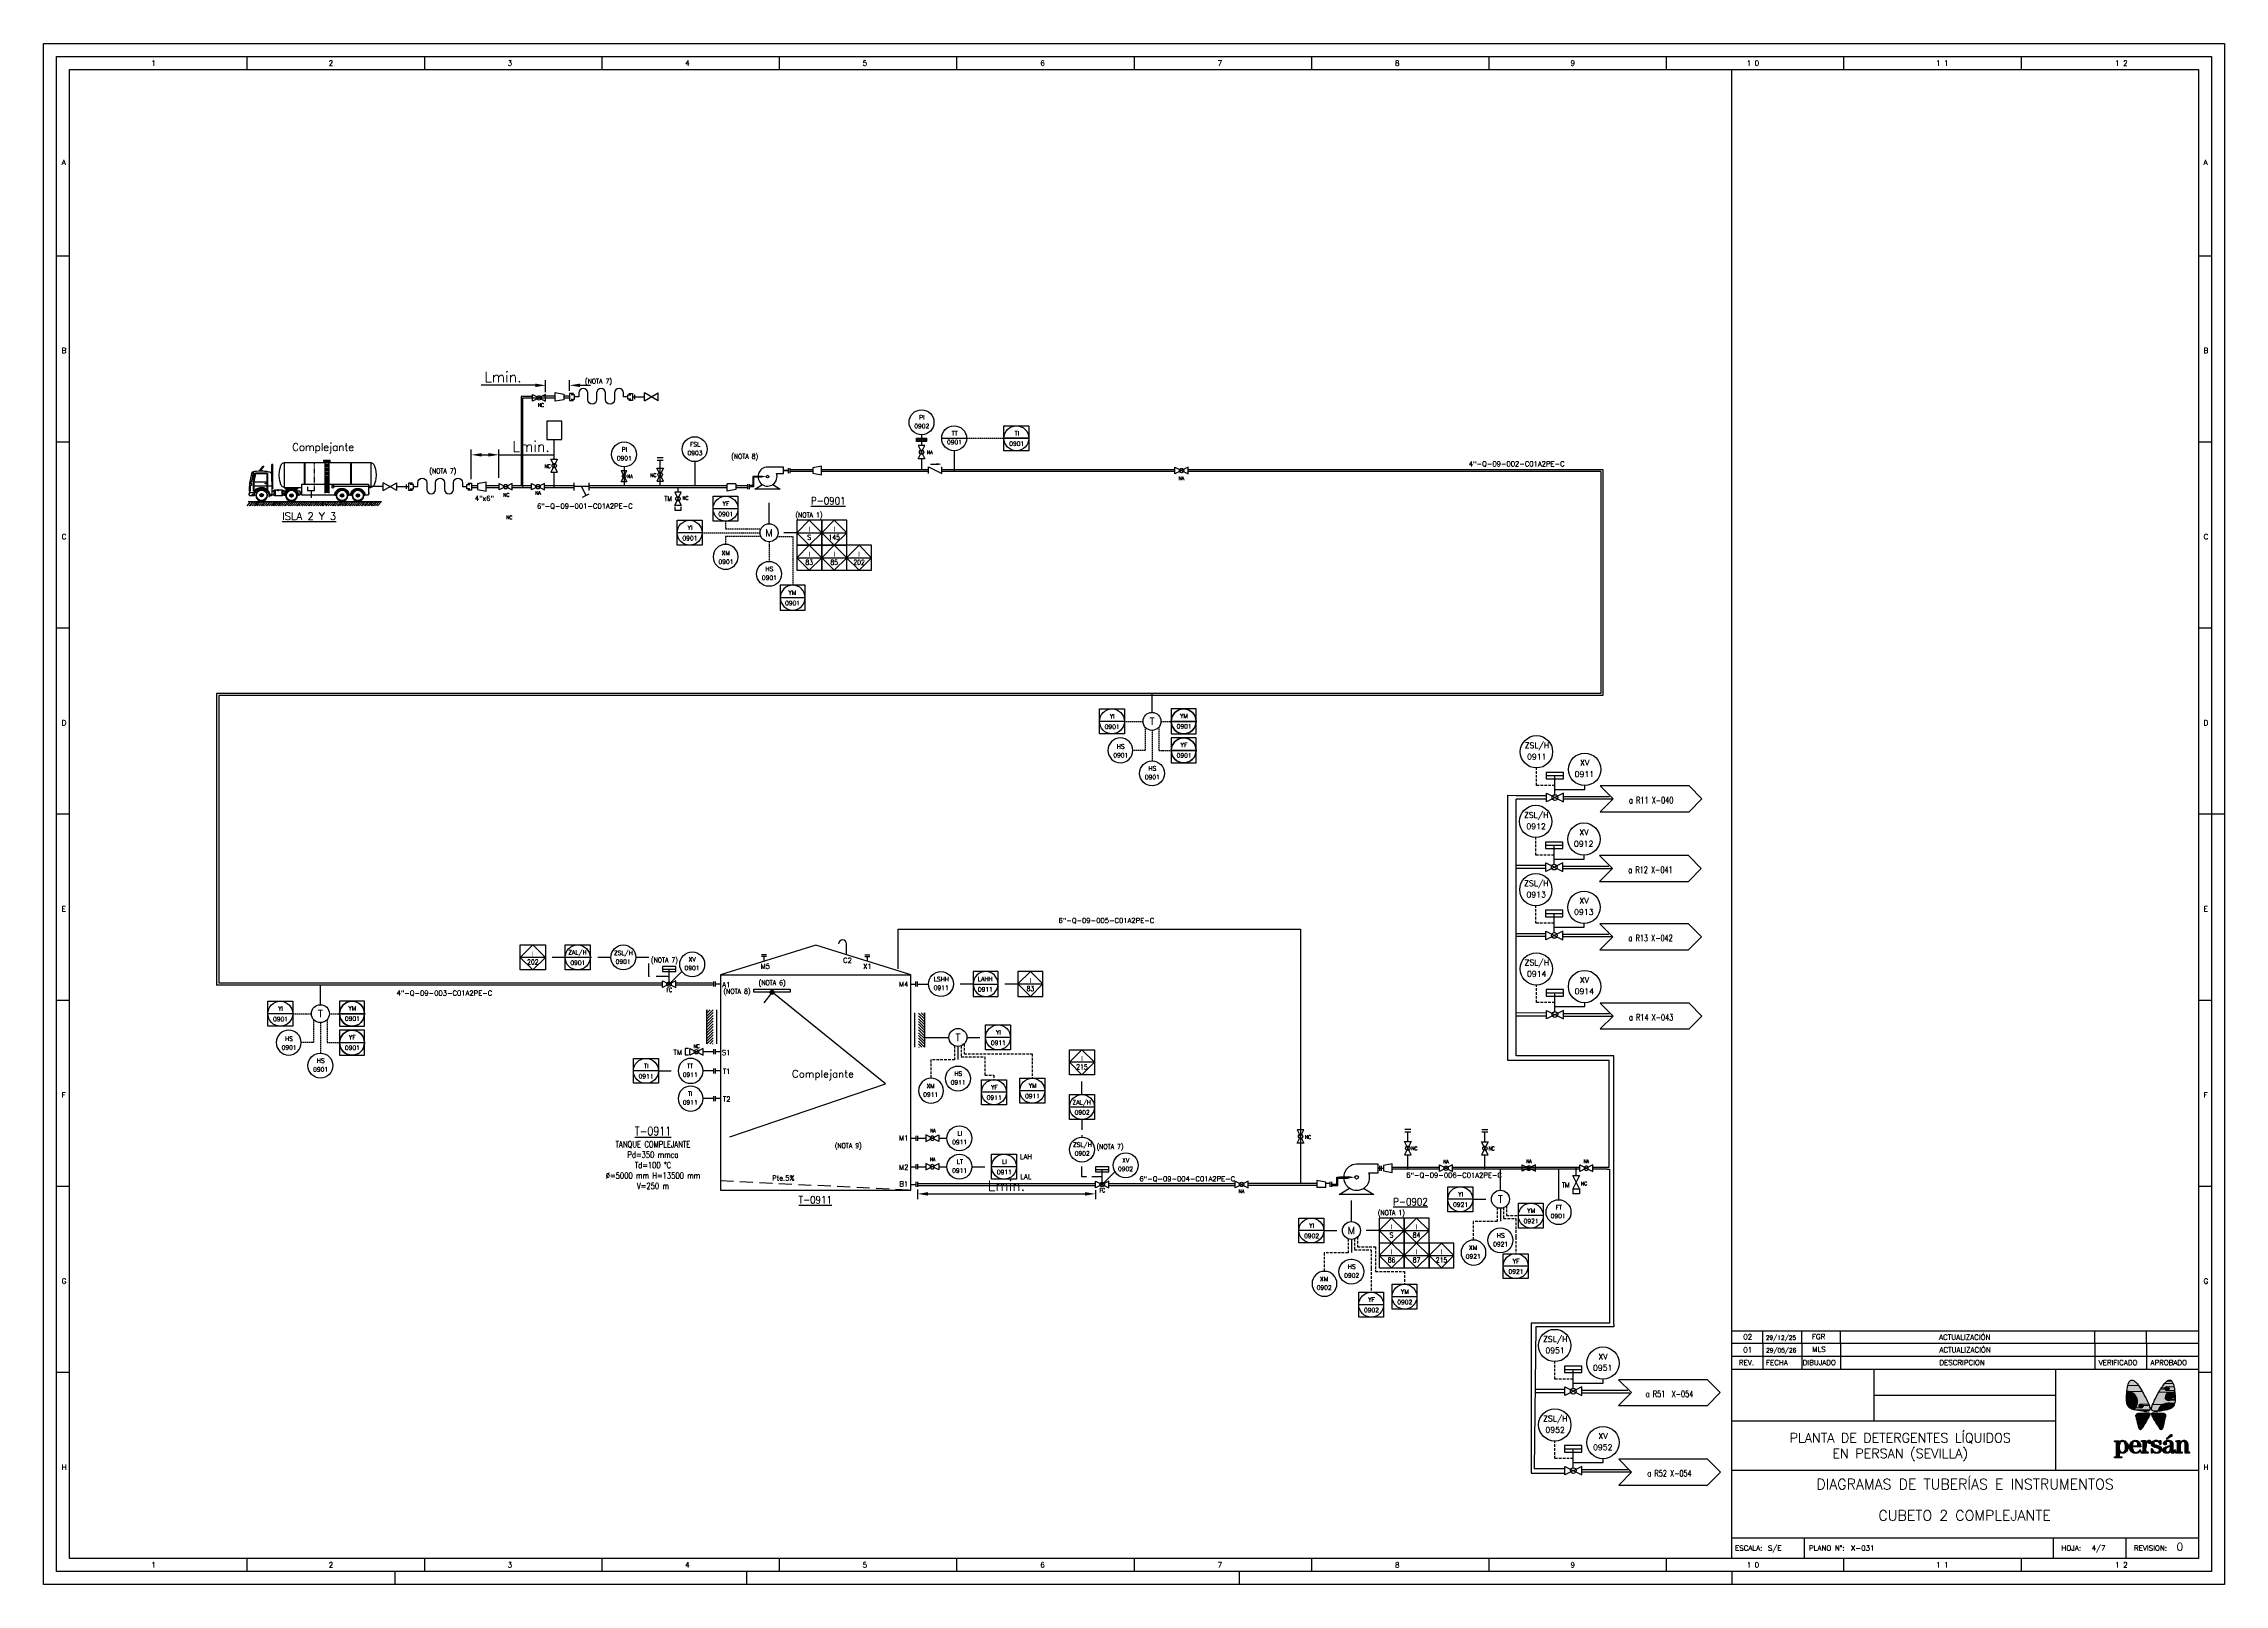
# Model space of a CAD drawing. Header units: millimetres. Extents: x 559 to 3993, y 623 to 920.
# Drawn here: x 2089.3 to 2509.3, y 622.9 to 919.5 of the extents above; entities that cross this region are included whole.
import ezdxf
from ezdxf.enums import TextEntityAlignment as Align

# ---------------------------------------------------------------- set-up
doc = ezdxf.new("R2010")
doc.units = ezdxf.units.MM
doc.linetypes.add('RAYITAS', pattern=[0.375, 0.25, -0.125])
doc.linetypes.add('TRAZOS', pattern=[0.75, 0.5, -0.25])
doc.layers.add('-FNX_TUBERÍA', color=1, linetype='TRAZOS', true_color=0xff0000)
doc.layers.add('TUBERÍA3', color=1, linetype='Continuous', true_color=0xff0000)
for name, color, linetype in [('CAJETIN', 1, 'Continuous'), ('CARGACAMIONES', 7, 'Continuous'), ('COTAS', 4, 'Continuous'), ('EQUIPOS', 5, 'Continuous'), ('EQUIPOS 02', 1, 'Continuous'), ('FORMATO', 7, 'Continuous'), ('INSTRUMENTOS', 1, 'Continuous'), ('TEX', 7, 'Continuous'), ('TEXTO-INSTRUMENTACION', 7, 'Continuous'), ('TEXTO-VALVULAS Y ACCESORIOS', 7, 'Continuous'), ('TUBERIA', 5, 'Continuous'), ('TUBERÍA2', 1, 'TRAZOS'), ('VALVULAS Y ACCESORIOS', 1, 'Continuous')]:
    doc.layers.add(name, color=color, linetype=linetype)
doc.styles.add('PY', font='ROMANS.shx')
doc.styles.add('PY1', font='ROMANS.shx', dxfattribs={"width": 0.8})
doc.styles.add('PY3', font='ROMANS.shx', dxfattribs={"width": 0.6})
doc.styles.add('TXT', font='txt')
doc.linetypes.add('SEÑAL_MECANICA2', pattern='A,4.411183,["o",PY,S=4.130212,R=360,X=0,Y=-1.374288],0.588817,-0.374158,["",PY,S=2,R=360,X=0,Y=-0.688262],-2.183682', length=7.55784)
doc.dimstyles.new('1-5', dxfattribs={"dimtxt": 2, "dimasz": 2, "dimexe": 1, "dimexo": 0.5, "dimgap": 0.6, "dimtad": 1, "dimdec": 0, "dimlfac": 5, "dimzin": 0, "dimdsep": 46, "dimtxsty": 'PY', "dimcen": 0.7, "dimclrd": 4, "dimclre": 4, "dimclrt": 7, "dimazin": 0, "dimtfac": 1, "dimtdec": 0, "dimtofl": 0, "dimtmove": 0, "dimatfit": 3, "dimfxl": 1, "dimtolj": 1, "dimtzin": 0, "dimarcsym": 0})

# ---------------------------------------------------------------- blocks, each defined once
blk = doc.blocks.new('CAMION CISTERNA ALZ')
at = {"layer": 'CAJETIN', "color": 4, "linetype": 'RAYITAS'}
blk.add_line((38.6, 22.2), (38.6, 7.9), dxfattribs=at)
at = {"layer": 'CARGACAMIONES', "color": 4, "linetype": 'ByBlock'}
for p, q in [((55.7, 22.2), (6.1, 22.2)), ((6.1, 22.2), (6.1, 7.9)), ((17.4, 22.2), (17.4, 9.9)), ((17.8, 22.2), (17.8, 9.9)), ((33.2, 23.6), (29.5, 23.6)), ((29.5, 23.1), (29.5, 23.6)), ((33.2, 23.4), (29.5, 23.4)), ((33.2, 23.1), (29.5, 23.1)), ((29.7, 23.1), (29.7, 22.2)), ((30.1, 22.1), (30.1, 4.6)), ((32.5, 21.4), (30.1, 21.4)), ((32.5, 20.7), (30.1, 20.7)), ((32.5, 19.9), (30.1, 19.9)), ((32.5, 19.1), (30.1, 19.1)), ((32.5, 18.3), (30.1, 18.3)), ((32.5, 17.6), (30.1, 17.6)), ((32.5, 16.8), (30.1, 16.8)), ((32.5, 16), (30.1, 16)), ((32.5, 15.3), (30.1, 15.3)), ((32.5, 14.5), (30.1, 14.5)), ((32.5, 13.7), (30.1, 13.7)), ((32.5, 12.9), (30.1, 12.9)), ((32.5, 22.1), (32.5, 4.6)), ((32.9, 22.2), (32.9, 23.1)), ((33.2, 23.6), (33.2, 23.1)), ((43.9, 22.2), (43.9, 9.9)), ((44.4, 22.2), (44.4, 9.9)), ((55.7, 22.2), (55.7, 7.9)), ((62.2, 7.7), (62.2, 21.1)), ((62.2, 21.1), (62.8, 21.1)), ((62.8, 14.9), (62.8, 21.1)), ((62.8, 15), (62.8, 3.6)), ((62.8, 14.3), (63.2, 14.3)), ((62.8, 13.9), (63.2, 13.9)), ((62.8, 13.5), (63.2, 13.5)), ((62.8, 13.1), (63.2, 13.1)), ((62.8, 12.7), (63.2, 12.7)), ((65.4, 16), (65.4, 6.7)), ((71.8, 16.4), (65.8, 16.4)), ((65.8, 15.8), (65.8, 7)), ((71.8, 16), (66, 16)), ((67.5, 20.2), (69.7, 17.5)), ((67.8, 20.2), (67.5, 20.2)), ((70, 17.5), (67.8, 20.2)), ((69.1, 18.2), (68.1, 17.5)), ((72.2, 15.7), (73.2, 11.2)), ((72.6, 15.8), (73.1, 13.6)), ((73.1, 13.4), (73.1, 15.4)), ((73.1, 15.4), (73.4, 15.4)), ((73.4, 13.4), (73.1, 13.4)), ((73.1, 13.4), (73.6, 11.2)), ((73.2, 15.4), (73.2, 16.2)), ((73.4, 15.4), (73.2, 16.1)), ((73.2, 13.4), (73.2, 12.6)), ((73.2, 12.6), (73.6, 12.6)), ((73.5, 15.2), (73.3, 16.1)), ((73.4, 15.4), (73.4, 13.4)), ((74.2, 16.5), (73.5, 16.5)), ((74.2, 16.4), (73.5, 16.4)), ((74.3, 11.5), (73.7, 14.2)), ((74.2, 11.5), (73.7, 13.9)), ((75.4, 10.4), (74.1, 16.7)), ((7.4, 7.9), (6.1, 7.9)), ((7.1, 4.4), (7.1, 5.1)), ((7.1, 5.1), (7.4, 5.1)), ((7.4, 4.4), (7.1, 4.4)), ((45.8, 9.9), (7.4, 9.9)), ((7.4, 9.9), (7.4, 3.7)), ((9.5, 3.7), (7.4, 3.7)), ((9.5, 3.3), (9.9, 3.3)), ((17.3, 3.3), (17.7, 3.3)), ((18.2, 3.7), (17.7, 3.7)), ((18.6, 3.7), (17.8, 3.7)), ((18.5, 3.3), (18.9, 3.3)), ((26.4, 3.3), (26.8, 3.3)), ((45.8, 3.7), (26.8, 3.7)), ((32.5, 12.2), (30.1, 12.2)), ((32.5, 11.4), (30.1, 11.4)), ((32.5, 10.6), (30.1, 10.6)), ((32.5, 9.8), (30.1, 9.8)), ((32.5, 9.1), (30.1, 9.1)), ((32.5, 8.3), (30.1, 8.3)), ((32.5, 7.5), (30.1, 7.5)), ((32.5, 6.8), (30.1, 6.8)), ((32.5, 6), (30.1, 6)), ((32.5, 5.3), (30.1, 5.3)), ((45.8, 9.9), (45.8, 3.7)), ((55.7, 7.9), (45.8, 7.9)), ((46.7, 5), (45.8, 5)), ((46.7, 4.1), (45.8, 4.1)), ((46.7, 3.7), (46.7, 5.8)), ((46.7, 5.8), (48.3, 5.8)), ((47.5, 3.7), (46.7, 3.7)), ((47.5, 3.3), (47.9, 3.3)), ((48.2, 7.8), (48.2, 7.5)), ((55, 7.8), (48.2, 7.8)), ((48.2, 7.5), (51, 7.5)), ((50.2, 7.3), (48.2, 7.3)), ((48.2, 7.3), (48.2, 6.9)), ((48.2, 6.9), (49.4, 6.9)), ((48.4, 6.9), (48.9, 6.5)), ((48.7, 7.8), (48.7, 7.9)), ((49.3, 7.5), (49.3, 7.3)), ((52.3, 7.5), (55, 7.5)), ((55, 7.3), (53.1, 7.3)), ((53.9, 7.5), (53.9, 7.3)), ((53.9, 6.9), (55, 6.9)), ((54.8, 6.9), (54.3, 6.5)), ((54.5, 7.8), (54.5, 7.9)), ((55, 7.5), (55, 7.8)), ((55, 6.9), (55, 7.3)), ((55, 5.8), (56.3, 5.8)), ((55.4, 3.3), (55.8, 3.3)), ((56.3, 3.7), (55.8, 3.7)), ((56.3, 3.7), (56.3, 6.1)), ((56.7, 6.5), (59, 6.5)), ((61.4, 3.3), (56.7, 3.3)), ((57, 6.5), (57, 3.3)), ((57.2, 6.5), (57.2, 3.3)), ((59, 6.5), (59, 6.2)), ((59.4, 6.5), (61.4, 6.5)), ((59.4, 6.5), (59.4, 6.2)), ((60.9, 6.5), (60.9, 3.3)), ((61.1, 6.5), (61.1, 3.3)), ((61.8, 6.1), (61.8, 3.7)), ((61.8, 5.8), (62.8, 5.8)), ((62.8, 3.7), (61.8, 3.7)), ((62.8, 7.4), (62.6, 7.4)), ((62.8, 12.3), (63.2, 12.3)), ((62.8, 11.9), (63.2, 11.9)), ((62.8, 11.5), (63.2, 11.5)), ((65.4, 8.8), (62.8, 8.8)), ((63, 3.6), (63, 3.9)), ((63, 3.6), (64, 3.6)), ((64.1, 3.4), (63, 3.4)), ((64, 3.6), (64, 3.9)), ((64.1, 2.7), (64.1, 3.4)), ((64.6, 2.7), (64.1, 2.7)), ((64.6, 3.4), (64.6, 2.7)), ((73.2, 11.1), (65.8, 11.1)), ((73.2, 8.8), (65.8, 8.8)), ((66.1, 10.3), (66.1, 10.5)), ((66.1, 10.5), (66.5, 10.5)), ((66.8, 10.3), (66.1, 10.3)), ((66.8, 10.5), (66.8, 10.3)), ((73.4, 6.2), (72.5, 6.2)), ((72.7, 5.4), (72.7, 6)), ((72.7, 3.5), (72.7, 4.7)), ((72.9, 4.9), (75.6, 4.9)), ((72.9, 3.5), (72.9, 3.9)), ((72.9, 3.5), (74, 3.5)), ((75.6, 3.3), (72.9, 3.3)), ((73.2, 11.2), (73.2, 6.2)), ((73.6, 11.2), (73.6, 6.4)), ((74, 3.5), (74, 3.9)), ((74.5, 10.1), (74.5, 9.2)), ((74.6, 10.3), (74.6, 9.1)), ((75.3, 11.2), (74.7, 11.2)), ((75.3, 11.1), (74.7, 11.1)), ((75.4, 10.4), (74.7, 10.4)), ((74.7, 9), (75.4, 9)), ((75.4, 8.9), (75.2, 8.9)), ((75.4, 8.7), (75.2, 8.7)), ((75.4, 5.8), (75.2, 5.8)), ((75.3, 8.7), (75.3, 5.8)), ((75.4, 4.9), (75.4, 10.4)), ((75.4, 8.6), (75.5, 8.6)), ((75.5, 5.9), (75.4, 5.9)), ((75.5, 8.6), (75.5, 5.9)), ((75.6, 8.6), (75.5, 8.6)), ((75.5, 5.9), (75.6, 5.9)), ((75.6, 5.9), (75.6, 8.6)), ((75.8, 4.7), (75.8, 3.5)), ((75.8, 4.5), (76, 4.5)), ((76, 3.7), (75.8, 3.7)), ((76, 4.5), (76, 3.7))]:
    blk.add_line(p, q, dxfattribs=at)
at = {"layer": 'CARGACAMIONES', "color": 4}
for p, q in [((76.4, 0), (0, 0)), ((2.3, -2.5), (0, 0)), ((37.4, -1.2), (38.6, 0)), ((38, -1.8), (39.7, 0)), ((42, -2.5), (39.7, 0)), ((43.1, -2.5), (40.8, 0)), ((44.2, -2.5), (42, 0)), ((45.4, -2.5), (43.1, 0)), ((43.7, -0.6), (44.2, 0)), ((44.2, -1.2), (45.4, 0)), ((44.8, -1.8), (46.5, 0)), ((48.8, -2.5), (46.5, 0)), ((49.9, -2.5), (47.6, 0)), ((3.4, -2.5), (1.1, 0)), ((4.5, -2.5), (2.3, 0)), ((2.8, -0.6), (3.4, 0)), ((3.4, -1.2), (4.5, 0)), ((4, -1.8), (5.7, 0)), ((4.5, -2.5), (6.2, -0.6)), ((5.6, -2.5), (6.8, -1.2)), ((8, -2.5), (5.7, 0)), ((6.7, -2.5), (7.3, -1.8)), ((9.1, -2.5), (6.8, 0)), ((10.2, -2.5), (7.9, 0)), ((11.3, -2.5), (9, 0)), ((10.2, -1.2), (11.3, 0)), ((10.7, -1.8), (12.4, 0)), ((11.3, -2.5), (13, -0.6)), ((14.7, -2.5), (12.4, 0)), ((12.4, -2.5), (13.6, -1.2)), ((13.5, -2.5), (14.1, -1.8)), ((15.9, -2.5), (13.6, 0)), ((17, -2.5), (14.7, 0)), ((18.1, -2.5), (15.8, 0)), ((16.4, -0.6), (17, 0)), ((17, -1.2), (18.1, 0)), ((17.5, -1.9), (19.2, 0)), ((18.1, -2.5), (19.8, -0.6)), ((21.5, -2.5), (19.2, 0)), ((19.2, -2.5), (20.4, -1.2)), ((20.3, -2.5), (20.9, -1.8)), ((22.6, -2.5), (20.4, 0)), ((23.8, -2.5), (21.5, 0)), ((24.9, -2.5), (22.6, 0)), ((23.2, -0.9), (23.8, -0.3)), ((23.7, -1.2), (24.9, 0)), ((24.3, -1.9), (26, 0)), ((24.8, -2.5), (26.6, -0.6)), ((28.3, -2.5), (26, 0)), ((26, -2.5), (27.1, -1.2)), ((29.4, -2.5), (27.1, 0)), ((27.1, -2.5), (27.7, -1.8)), ((30.6, -2.5), (28.3, 0)), ((31.7, -2.5), (29.4, 0)), ((30, -0.8), (30.6, -0.1)), ((30.5, -1.2), (31.7, 0)), ((31.1, -1.9), (32.8, 0)), ((31.6, -2.5), (33.4, -0.6)), ((35.1, -2.5), (32.8, 0)), ((32.8, -2.5), (33.9, -1.2)), ((36.2, -2.5), (33.9, 0)), ((33.9, -2.5), (34.5, -1.8)), ((37.3, -2.5), (35.1, 0)), ((38.5, -2.5), (36.2, 0)), ((36.9, -0.8), (37.4, -0.1)), ((38.5, -2.5), (40.3, -0.6)), ((39.7, -2.5), (40.8, -1.2)), ((40.8, -2.5), (41.4, -1.8)), ((45.3, -2.5), (47, -0.6)), ((46.4, -2.5), (47.6, -1.2)), ((47.6, -2.5), (48.2, -1.8)), ((51, -2.5), (48.7, 0)), ((52.2, -2.5), (49.9, 0)), ((50.4, -0.6), (51, 0)), ((51, -1.2), (52.1, 0)), ((51.6, -1.8), (53.3, 0)), ((52.1, -2.5), (53.8, -0.6)), ((53.2, -2.5), (54.4, -1.2)), ((55.6, -2.5), (53.3, 0)), ((56.7, -2.5), (54.4, 0)), ((54.4, -2.5), (55, -1.8)), ((57.8, -2.5), (55.5, 0)), ((58.9, -2.5), (56.7, 0)), ((57.8, -1.2), (58.9, 0)), ((58.4, -1.8), (60.1, 0)), ((58.9, -2.5), (60.6, -0.6)), ((60, -2.5), (61.2, -1.2)), ((62.3, -2.5), (60.1, 0)), ((61.1, -2.5), (61.7, -1.8)), ((63.5, -2.5), (61.2, 0)), ((64.6, -2.5), (62.3, 0)), ((65.7, -2.5), (63.4, 0)), ((64, -0.6), (64.6, 0)), ((64.6, -1.2), (65.7, 0)), ((65.1, -1.9), (66.8, 0)), ((65.7, -2.5), (67.4, -0.6)), ((69.1, -2.5), (66.8, 0)), ((66.8, -2.5), (68, -1.2)), ((67.9, -2.5), (68.5, -1.8)), ((70.3, -2.5), (68, 0)), ((71.4, -2.5), (69.1, 0)), ((72.5, -2.5), (70.2, 0)), ((70.8, -0.9), (71.4, -0.3)), ((71.4, -1.2), (72.5, 0)), ((71.9, -1.9), (73.6, 0)), ((72.5, -2.5), (74.2, -0.6)), ((75.9, -2.5), (73.6, 0)), ((73.6, -2.5), (74.8, -1.2)), ((74.7, -2.5), (75.3, -1.8)), ((77, -2.5), (74.8, 0))]:
    blk.add_line(p, q, dxfattribs=at)
at = {"layer": 'CARGACAMIONES', "color": 4, "linetype": 'ByBlock'}
for centre, radius in [((13.5, 3.4), 3.38), ((13.5, 3.4), 0.794), ((13, 3.4), 0.0993), ((13.1, 3.8), 0.0993), ((13.1, 3), 0.0993), ((13.5, 3.4), 0.397), ((13.5, 4), 0.0993), ((13.5, 2.8), 0.0993), ((14, 3.8), 0.0993), ((14, 3), 0.0993), ((14.1, 3.4), 0.0993), ((22.6, 3.4), 3.38), ((22.6, 3.4), 0.794), ((22, 3.4), 0.0993), ((22.2, 3.8), 0.0993), ((22.2, 3), 0.0993), ((22.6, 3.4), 0.397), ((22.6, 4), 0.0993), ((22.6, 2.8), 0.0993), ((23, 3.8), 0.0993), ((23, 3), 0.0993), ((23.2, 3.4), 0.0993), ((51.6, 3.4), 3.38), ((51.6, 3.4), 0.794), ((51, 3.4), 0.0993), ((51.2, 3.8), 0.0993), ((51.2, 3), 0.0993), ((51.6, 3.4), 0.397), ((51.6, 4), 0.0993), ((51.6, 2.8), 0.0993), ((52, 3.8), 0.0993), ((52, 3), 0.0993), ((52.2, 3.4), 0.0993), ((59.2, 6.5), 0.199), ((68.7, 3.5), 3.38), ((68.7, 3.5), 0.794), ((68.1, 3.5), 0.0993), ((68.3, 3.9), 0.0993), ((68.3, 3.1), 0.0993), ((68.7, 3.5), 0.397), ((68.7, 4.1), 0.0993), ((68.7, 2.9), 0.0993), ((69.1, 3.9), 0.0993), ((69.1, 3.1), 0.0993), ((69.3, 3.5), 0.0993)]:
    blk.add_circle(centre, radius, dxfattribs=at)
at = {"layer": 'CARGACAMIONES', "color": 4, "linetype": 'Continuous'}
blk.add_circle((27.9, 8.4), 0.718, dxfattribs=at)
at = {"layer": 'CARGACAMIONES', "color": 4, "linetype": 'ByBlock'}
for centre, radius, start, end in [((20.3, 15.1), 17.2, 170.2727, 180), ((20.3, 15.1), 17.2, 180, 189.7273), ((13.2, 16.3), 10, 157.5177, 170.2727), ((8.8, 18.2), 5.23, 135.0251, 157.5177), ((6.1, 20.9), 1.36, 90, 135.0251), ((55.7, 20.9), 1.36, 44.9749, 90), ((53, 18.2), 5.23, 22.4823, 44.9749), ((48.5, 16.3), 10, 9.7273, 22.4823), ((41.4, 15.1), 17.2, 360, 9.7273), ((41.4, 15.1), 17.2, 350.2727, 0), ((64.8, 15), 1.99, 90, 180), ((69.3, -2.4), 19.9, 77.0128, 102.9872), ((65.8, 16), 0.397, 90, 180), ((66, 15.8), 0.199, 90, 180), ((69.7, 17.7), 0.0993, 0, 180), ((69.7, 17.7), 0.0993, 180, 0), ((71.8, 15.6), 0.794, 11.9442, 90), ((71.8, 15.6), 0.397, 11.9442, 90), ((73.5, 16.2), 0.298, 90, 191.9761), ((73.5, 16.2), 0.199, 90, 191.9761), ((72.4, 14.4), 1.4, 315, 45), ((73.7, 16.6), 0.397, 11.9761, 90), ((13.2, 13.9), 10, 189.7273, 202.4823), ((8.8, 12), 5.23, 202.4823, 224.9749), ((6.1, 9.3), 1.36, 224.9749, 270), ((13.6, 3.4), 4.12, 358.6196, 181.3804), ((13.6, 3.4), 3.72, 358.4724, 181.5276), ((13.5, 3.4), 2.98, 90, 270), ((13.5, 3.4), 0.993, 90, 270), ((13.5, 3.4), 2.98, 270, 90), ((13.5, 3.4), 0.993, 270, 90), ((22.7, 3.4), 4.12, 358.6196, 181.3804), ((22.7, 3.4), 3.72, 358.4724, 181.5276), ((22.6, 3.4), 2.98, 90, 270), ((22.6, 3.4), 0.993, 90, 270), ((22.6, 3.4), 2.98, 270, 90), ((22.6, 3.4), 0.993, 270, 90), ((51.7, 3.4), 4.12, 358.6196, 181.3804), ((51.7, 3.4), 3.72, 358.4724, 181.5276), ((51.6, 3.4), 2.98, 90, 270), ((51.6, 3.4), 0.993, 90, 270), ((51.6, 3.4), 2.98, 270, 90), ((51.6, 3.4), 0.993, 270, 90), ((55.7, 9.3), 1.36, 270, 315.0251), ((56.7, 6.1), 0.397, 90, 180), ((56.7, 3.7), 0.397, 180, 270), ((53, 12), 5.23, 315.0251, 337.5177), ((48.5, 13.9), 10, 337.5177, 350.2727), ((59.2, 6.2), 0.199, 180, 0), ((61.4, 6.1), 0.397, 0, 90), ((61.4, 3.7), 0.397, 270, 0), ((62.6, 7.7), 0.397, 180, 270), ((63, 3.6), 0.199, 180, 270), ((63.5, 3.4), 0.674, 45, 135), ((68.7, 3.5), 4.62, 31.8706, 181.3804), ((68.7, 3.5), 4.12, 17.5788, 181.3804), ((68.7, 3.5), 2.98, 90, 270), ((68.7, 3.5), 0.993, 90, 270), ((68.7, 3.5), 2.98, 270, 90), ((68.7, 3.5), 0.993, 270, 90), ((72.7, 5.7), 0.298, 270, 90), ((72.9, 4.7), 0.199, 90, 180), ((72.9, 3.5), 0.199, 180, 270), ((68.7, 3.5), 4.62, 17.5788, 25.7368), ((73.5, 3.3), 0.843, 45, 135), ((73.4, 6.4), 0.199, 270, 0), ((74.7, 11.6), 0.497, 191.9761, 270), ((74.7, 11.6), 0.397, 191.9761, 270), ((74.7, 10.3), 0.0993, 90, 180), ((74.7, 9.1), 0.0993, 180, 270), ((75.6, 4.7), 0.199, 0, 90), ((75.6, 3.5), 0.199, 270, 0)]:
    blk.add_arc(centre, radius, start, end, dxfattribs=at)
at = {"layer": 'CARGACAMIONES', "color": 4}
for start, end in [(357.7085, 177.7085), (177.7085, 357.7085)]:
    blk.add_arc((74.8, -1.4), 0.0145, start, end, dxfattribs=at)
blk = doc.blocks.new('VALV GLOB-V')
at = {"layer": 'INSTRUMENTOS', "color": 1, "flags": 128}
blk.add_lwpolyline([(5.7, -1.43), (5.7, 1.43), (0, -1.43), (0, 1.43)], close=True, dxfattribs=at)
at = {"layer": 'INSTRUMENTOS', "color": 1}
blk.add_circle((2.85, 0), 0.95, dxfattribs=at)
at = {"layer": 'INSTRUMENTOS', "color": 7, "linetype": 'SEÑAL_MECANICA2', "style": 'PY'}
blk.add_attdef('REF.', text='', height=2, dxfattribs=at).set_placement((3, -3.37), align=Align.MIDDLE)
blk = doc.blocks.new('*D28')
at = {"layer": 'COTAS', "color": 4, "lineweight": -2}
for p, q in [((2171.66, 835.69), (2171.66, 841.37)), ((2173.66, 840.37), (2174.97, 840.37)), ((2176.97, 835.95), (2176.97, 841.37)), ((2176.97, 840.37), (2187.41, 840.37))]:
    blk.add_line(p, q, dxfattribs=at)
at = {"layer": 'COTAS', "color": 4}
for points in [[(2173.66, 840.7), (2173.66, 840.04), (2171.66, 840.37)], [(2174.97, 840.04), (2174.97, 840.7), (2176.97, 840.37)]]:
    blk.add_solid(points, dxfattribs=at)
at = {"layer": 'Defpoints', "color": 0}
for p in [(2176.97, 840.37), (2171.66, 835.19), (2176.97, 835.45)]:
    blk.add_point(p, dxfattribs=at)
at = {"layer": 'COTAS', "color": 7, "insert": (2183.19, 841.97), "char_height": 2, "attachment_point": 5, "style": 'PY'}
blk.add_mtext('\\A1;Lmin.', dxfattribs=at)
blk = doc.blocks.new('SEÑAL CIR')
at = {"color": 1}
blk.add_circle((0, 5.7), 5.7, dxfattribs=at)
at = {"layer": 'INSTRUMENTOS', "linetype": 'Continuous', "style": 'PY', "flags": 4}
for p in [(0.18, 6.94), (0.13, 2.95)]:
    blk.add_attdef('---', text='', height=2, dxfattribs=at).set_placement(p, align=Align.CENTER)
blk = doc.blocks.new('MANG-VAL')
at = {"layer": 'INSTRUMENTOS', "color": 1}
for p, q in [((0, 1.5), (0, -1.5)), ((6, 0), (0, 0)), ((3, 0), (4.8, -3.6)), ((6, 1.5), (6, -1.5)), ((3.46, -4.27), (6.14, -2.93))]:
    blk.add_line(p, q, dxfattribs=at)
blk = doc.blocks.new('REDUCCION')
at = {"color": 1}
for p, q in [((0, 2), (0, -2)), ((4, 1.25), (0, 2)), ((4, -1.25), (4, 1.25)), ((0, -2), (4, -1.25))]:
    blk.add_line(p, q, dxfattribs=at)
at = {"style": 'PY1', "width": 0.8}
blk.add_attdef('.', text='', height=2, dxfattribs=at).set_placement((2, -3.65), align=Align.MIDDLE)
blk = doc.blocks.new('DIAFRAGMA')
at = {"layer": 'INSTRUMENTOS', "color": 1, "ltscale": 0.1, "flags": 128}
blk.add_lwpolyline([(0, -2.25), (0, 2.25), (1.5, 2.25), (1.5, -2.25)], close=True, dxfattribs=at)
blk.add_lwpolyline([(0.46, -2.25), (1.12, -1.86), (0.38, -1.43), (1.12, -1), (0.38, -0.56), (1.12, -0.13), (0.38, 0.3), (1.12, 0.73), (0.38, 1.17), (1.12, 1.6), (0.38, 2.03), (0.75, 2.25)], dxfattribs=at)
blk = doc.blocks.new('SECUENCIA PROGRAMADA EN SISTEMA DE CONTROL PLC')
at = {"layer": 'INSTRUMENTOS'}
blk.add_line((-5, 5), (5, 5), dxfattribs=at)
at = {"layer": 'INSTRUMENTOS', "flags": 128}
for points in [[(0, 0), (-5, 5), (0, 10), (5, 5)], [(-5, 0), (5, 0), (5, 10), (-5, 10)]]:
    blk.add_lwpolyline(points, close=True, dxfattribs=at)
at = {"layer": 'TEXTO-INSTRUMENTACION', "linetype": 'Continuous', "style": 'PY1', "width": 0.8}
for tag, p in [('XXX', (0.01, 6.43)), ('YYY', (0.01, 3.17))]:
    blk.add_attdef(tag, text='', height=2, dxfattribs=at).set_placement(p, align=Align.MIDDLE_CENTER)
blk = doc.blocks.new('SEÑAL CIRCU MARCO')
at = {"color": 1, "linetype": 'Continuous', "ltscale": 0.5}
blk.add_line((5.7, 5.7), (-5.7, 5.7), dxfattribs=at)
at = {"color": 1, "flags": 128}
blk.add_lwpolyline([(5.7, 0), (-5.7, 0), (-5.7, 11.4), (5.7, 11.4)], close=True, dxfattribs=at)
at = {"color": 1}
blk.add_circle((0, 5.7), 5.7, dxfattribs=at)
at = {"style": 'PY'}
for tag, p in [('XXX', (0.18, 7.98)), ('YYY', (0.13, 3.24))]:
    blk.add_attdef(tag, text='', height=2, dxfattribs=at).set_placement(p, align=Align.MIDDLE)
blk = doc.blocks.new('*D29')
at = {"layer": 'COTAS', "color": 4, "lineweight": -2, "transparency": 16777216}
for p, q in [((2183.98, 853.75), (2173.55, 853.75)), ((2185.98, 852.46), (2185.98, 854.75)), ((2190.61, 852.69), (2190.61, 854.75)), ((2192.61, 853.75), (2194.61, 853.75))]:
    blk.add_line(p, q, dxfattribs=at)
at = {"layer": 'COTAS', "color": 4, "transparency": 16777216}
for points in [[(2183.98, 854.08), (2183.98, 853.41), (2185.98, 853.75)], [(2192.61, 854.08), (2192.61, 853.41), (2190.61, 853.75)]]:
    blk.add_solid(points, dxfattribs=at)
at = {"layer": 'Defpoints', "color": 0, "transparency": 16777216}
for p in [(2185.98, 853.75), (2185.98, 851.96), (2190.61, 852.19)]:
    blk.add_point(p, dxfattribs=at)
at = {"layer": 'COTAS', "color": 7, "transparency": 16777216, "insert": (2177.76, 855.35), "char_height": 2, "attachment_point": 5, "style": 'PY'}
blk.add_mtext('\\A1;Lmin.', dxfattribs=at)
blk = doc.blocks.new('*D20')
at = {"layer": 'COTAS', "color": 4, "lineweight": -2, "transparency": 16777216}
for p, q in [((2257.62, 698.92), (2257.62, 697.07)), ((2259.62, 698.07), (2289.88, 698.07)), ((2291.88, 698.76), (2291.88, 697.07))]:
    blk.add_line(p, q, dxfattribs=at)
at = {"layer": 'COTAS', "color": 4, "transparency": 16777216}
for points in [[(2259.62, 698.41), (2259.62, 697.74), (2257.62, 698.07)], [(2289.88, 698.41), (2289.88, 697.74), (2291.88, 698.07)]]:
    blk.add_solid(points, dxfattribs=at)
at = {"layer": 'Defpoints', "color": 0, "transparency": 16777216}
for p in [(2257.62, 699.42), (2291.88, 699.26), (2291.88, 698.07)]:
    blk.add_point(p, dxfattribs=at)
at = {"layer": 'COTAS', "color": 7, "transparency": 16777216, "insert": (2274.75, 699.67), "char_height": 2, "attachment_point": 5, "style": 'PY'}
blk.add_mtext('\\A1;Lmin.', dxfattribs=at)
blk = doc.blocks.new('VALV TIPO COMPUERTA')
at = {"layer": 'VALVULAS Y ACCESORIOS', "flags": 128}
blk.add_lwpolyline([(0, -1.33), (0, 1.33), (5.33, -1.33), (5.33, 1.33)], close=True, dxfattribs=at)
at = {"layer": 'TEXTO-VALVULAS Y ACCESORIOS', "linetype": 'SEÑAL_MECANICA2', "style": 'PY1', "width": 0.8}
blk.add_attdef('REF.', text='', height=2, dxfattribs=at).set_placement((2.94, -3.07), align=Align.MIDDLE)
blk = doc.blocks.new('TAPA ROSCADA S.W.')
at = {"layer": 'VALVULAS Y ACCESORIOS', "ltscale": 0.1}
for p, q in [((-0.75, 1), (0.75, 1)), ((0.75, 1), (0.75, -1)), ((-0.75, -1), (0.75, -1))]:
    blk.add_line(p, q, dxfattribs=at)
blk = doc.blocks.new('reduccion1')
at = {"color": 1}
for p, q in [((-3.5084, -1.7542), (-3.5084, 1.096375)), ((0, 1.096375), (-3.5084, 1.096375)), ((0, 1.096375), (0, -1.096375)), ((0, -1.096375), (-3.5084, -1.7542))]:
    blk.add_line(p, q, dxfattribs=at)
blk = doc.blocks.new('MARCO-A1')
at = {"layer": 'FORMATO', "color": 5}
for p, q in [((78.42, 589), (78.42, 584)), ((146.83, 589), (146.83, 584)), ((215.25, 589), (215.25, 584)), ((283.67, 589), (283.67, 584)), ((352.08, 589), (352.08, 584)), ((420.5, 589), (420.5, 584)), ((488.92, 589), (488.92, 584)), ((557.33, 589), (557.33, 584)), ((625.75, 589), (625.75, 584)), ((694.17, 589), (694.17, 584)), ((762.58, 589), (762.58, 584)), ((5, 512.25), (10, 512.25)), ((831, 512.25), (836, 512.25)), ((5, 440.5), (10, 440.5)), ((831, 440.5), (836, 440.5)), ((5, 368.75), (10, 368.75)), ((831, 368.75), (836, 368.75)), ((5, 297), (10, 297)), ((831, 297), (836, 297)), ((5, 225.25), (10, 225.25)), ((831, 225.25), (836, 225.25)), ((5, 153.5), (10, 153.5)), ((831, 153.5), (836, 153.5)), ((5, 81.75), (10, 81.75)), ((831, 81.75), (836, 81.75)), ((78.42, 10), (78.42, 5)), ((146.83, 10), (146.83, 5)), ((215.25, 10), (215.25, 5)), ((283.67, 10), (283.67, 5)), ((352.08, 10), (352.08, 5)), ((420.5, 10), (420.5, 5)), ((488.92, 10), (488.92, 5)), ((557.33, 10), (557.33, 5)), ((625.75, 10), (625.75, 5)), ((694.17, 10), (694.17, 5)), ((762.58, 10), (762.58, 5))]:
    blk.add_line(p, q, dxfattribs=at)
at = {"layer": 'FORMATO', "color": 1, "linetype": 'Continuous'}
for p, q in [((836, 297), (841, 297)), ((135.5, 5), (135.5, 0)), ((271, 5), (271, 0)), ((461, 5), (461, 0)), ((651, 5), (651, 0))]:
    blk.add_line(p, q, dxfattribs=at)
at = {"layer": 'FORMATO', "color": 1}
blk.add_lwpolyline([(0, 594), (841, 594), (841, 0), (0, 0)], close=True, dxfattribs=at)
at = {"layer": 'FORMATO', "color": 5}
blk.add_lwpolyline([(5, 589), (836, 589), (836, 5), (5, 5)], close=True, dxfattribs=at)
at = {"layer": 'FORMATO', "color": 8, "linetype": 'Continuous'}
blk.add_lwpolyline([(10, 584), (831, 584), (831, 10), (10, 10)], close=True, dxfattribs=at)
at = {"layer": 'FORMATO', "color": 1, "style": 'PY'}
for s, p in [('1', (41.52, 585.5)), ('2', (109.93, 585.5)), ('3', (178.99, 585.5)), ('4', (247.4, 585.5)), ('5', (315.82, 585.5)), ('6', (384.34, 585.5)), ('7', (452.75, 585.5)), ('8', (521.17, 585.5)), ('9', (588.85, 585.5)), ('1 0', (656.77, 585.5)), ('1 1', (729.83, 585.5)), ('1 2', (798.88, 585.5)), ('A', (7, 547.25)), ('A', (833, 547.25)), ('B', (7, 474.67)), ('B', (833, 474.67)), ('C', (7, 402.92)), ('C', (833, 402.92)), ('D', (7, 331.17)), ('D', (833, 331.17)), ('E', (7, 259.42)), ('E', (833, 259.42)), ('F', (7, 187.67)), ('F', (833, 187.67)), ('G', (7, 115.92)), ('G', (833, 115.92)), ('H', (7, 44.17)), ('H', (833, 44.17)), ('1', (41.52, 6.5)), ('2', (109.93, 6.5)), ('3', (178.99, 6.5)), ('4', (247.4, 6.5)), ('5', (315.82, 6.5)), ('6', (384.34, 6.5)), ('7', (452.75, 6.5)), ('8', (521.17, 6.5)), ('9', (588.85, 6.5)), ('1 0', (656.77, 6.5)), ('1 1', (729.83, 6.5)), ('1 2', (798.88, 6.5))]:
    blk.add_text(s, height=2, dxfattribs=at).set_placement(p)
blk = doc.blocks.new('Simbolo persan')
at = {"layer": 'CAJETIN', "true_color": 0x0080ad, "transparency": 33554559}
h = blk.add_hatch(color=144, dxfattribs=at)
h.paths.add_polyline_path([(3046.77, 1411.45), (3046.51, 1411.37), (3046.26, 1411.5), (3046.17, 1411.62), (3046.17, 1411.92), (3046.26, 1412.05), (3046.34, 1412.09), (3046.39, 1412.13), (3046.47, 1412.13), (3046.56, 1412.17), (3046.6, 1412.13), (3046.72, 1412.13), (3046.85, 1412), (3046.89, 1411.92), (3046.89, 1411.88), (3046.94, 1411.88), (3046.94, 1411.67), (3046.89, 1411.62), (3046.85, 1411.54)])
h.paths.add_polyline_path([(3048.25, 1411.33), (3048.25, 1411.54), (3048.21, 1411.62), (3048.21, 1411.71), (3048.16, 1411.79), (3048.16, 1411.88), (3048.12, 1411.92), (3048.12, 1412), (3048.08, 1412.09), (3048.08, 1412.13), (3048.04, 1412.13), (3048.04, 1412.17), (3047.95, 1412.34), (3047.95, 1412.39), (3047.91, 1412.47), (3047.87, 1412.6), (3047.74, 1412.85), (3047.66, 1412.98), (3047.57, 1413.19), (3047.49, 1413.36), (3047.4, 1413.49), (3047.27, 1413.78), (3047.23, 1413.78), (3047.11, 1413.99), (3047.11, 1414.04), (3047.06, 1414.16), (3046.98, 1414.25), (3046.85, 1414.5), (3046.81, 1414.54), (3046.81, 1414.63), (3046.68, 1414.8), (3046.64, 1414.84), (3046.51, 1415.05), (3046.47, 1415.14), (3046.34, 1415.31), (3046.22, 1415.56), (3046.05, 1415.77), (3045.92, 1415.98), (3045.67, 1416.24), (3045.62, 1416.32), (3045.5, 1416.45), (3045.45, 1416.45), (3045.33, 1416.58), (3045.2, 1416.66), (3045.16, 1416.7), (3045.07, 1416.75), (3044.99, 1416.75), (3044.95, 1416.79), (3044.65, 1416.79), (3044.61, 1416.75), (3044.57, 1416.75), (3044.48, 1416.7), (3044.44, 1416.66), (3044.4, 1416.58), (3044.35, 1416.58), (3044.18, 1416.32), (3044.18, 1416.24), (3044.1, 1416.03), (3044.06, 1415.98), (3043.97, 1415.56), (3043.93, 1415.48), (3043.93, 1415.31), (3043.89, 1415.14), (3043.89, 1415.05), (3043.85, 1414.84), (3043.85, 1414.8), (3043.8, 1414.63), (3043.8, 1414.59), (3044.14, 1414.59), (3044.23, 1414.54), (3044.31, 1414.54), (3044.52, 1414.5), (3044.69, 1414.42), (3044.73, 1414.42), (3044.99, 1414.25), (3045.16, 1414.16), (3045.29, 1414.04), (3045.29, 1413.99), (3045.5, 1413.78), (3045.67, 1413.49), (3045.71, 1413.36), (3045.79, 1413.19), (3045.84, 1412.98), (3045.88, 1412.85), (3045.88, 1412.34), (3045.84, 1412.17), (3045.84, 1412.09), (3045.79, 1412.05), (3045.75, 1411.92), (3045.75, 1411.84), (3045.71, 1411.84), (3045.71, 1411.75), (3045.67, 1411.71), (3045.67, 1411.67), (3045.62, 1411.62), (3045.54, 1411.5), (3045.5, 1411.41), (3045.37, 1411.28), (3045.33, 1411.2), (3045.2, 1411.07), (3045.24, 1411.07), (3045.33, 1411.03), (3045.45, 1411.03), (3045.79, 1410.95), (3046, 1410.9), (3046.39, 1410.86), (3046.85, 1410.78), (3047.06, 1410.78), (3047.23, 1410.73), (3047.7, 1410.73), (3047.78, 1410.78), (3047.91, 1410.78), (3048.08, 1410.86), (3048.21, 1410.99), (3048.21, 1411.03), (3048.25, 1411.03), (3048.25, 1411.2), (3048.29, 1411.28)], flags=0)
h = blk.add_hatch(color=144, dxfattribs=at)
h.paths.add_polyline_path([(3050.2, 1414.84), (3050.15, 1414.76), (3050.07, 1414.63), (3049.9, 1414.29), (3049.86, 1414.25), (3049.86, 1414.21), (3049.82, 1414.12), (3049.77, 1414.12), (3049.73, 1413.99), (3049.6, 1413.78), (3049.56, 1413.66), (3049.52, 1413.57), (3049.39, 1413.36), (3049.35, 1413.27), (3049.35, 1413.23), (3049.31, 1413.23), (3049.31, 1413.15), (3049.26, 1413.11), (3049.22, 1413.02), (3049.18, 1412.98), (3049.18, 1412.94), (3049.14, 1412.89), (3049.1, 1412.72), (3048.97, 1412.47), (3048.88, 1412.34), (3048.88, 1412.3), (3048.84, 1412.26), (3048.84, 1412.17), (3048.76, 1412.05), (3048.71, 1411.88), (3048.71, 1411.84), (3048.67, 1411.75), (3048.63, 1411.62), (3048.63, 1411.54), (3048.59, 1411.45), (3048.59, 1411.16), (3048.63, 1411.12), (3048.63, 1411.03), (3048.71, 1410.9), (3048.76, 1410.9), (3048.93, 1410.82), (3048.97, 1410.78), (3049.1, 1410.78), (3049.14, 1410.73), (3049.65, 1410.73), (3049.73, 1410.78), (3049.86, 1410.78), (3049.86, 1410.9), (3049.9, 1410.9), (3049.9, 1411.03), (3049.94, 1411.12), (3049.94, 1411.16), (3050.03, 1411.28), (3050.03, 1411.37), (3050.2, 1411.54), (3050.24, 1411.62), (3050.32, 1411.75), (3050.45, 1411.84), (3050.53, 1411.88), (3050.75, 1412.05), (3050.96, 1412.17), (3051.25, 1412.26), (3051.38, 1412.3), (3051.47, 1412.3), (3051.76, 1412.34), (3052.19, 1412.34), (3052.4, 1412.3), (3052.48, 1412.26), (3052.61, 1412.22), (3052.82, 1412.13), (3052.91, 1412.09), (3052.95, 1412.05), (3052.95, 1412.09), (3052.99, 1412.13), (3052.99, 1412.22), (3053.03, 1412.26), (3053.03, 1412.34), (3053.08, 1412.47), (3053.08, 1412.55), (3053.12, 1412.72), (3053.12, 1413.27), (3053.03, 1413.32), (3053.03, 1413.36), (3052.95, 1413.4), (3052.82, 1413.49), (3052.61, 1413.49), (3052.57, 1413.4), (3052.52, 1413.36), (3052.52, 1413.32), (3052.48, 1413.27), (3052.44, 1413.19), (3052.4, 1413.15), (3052.4, 1413.11), (3052.36, 1413.11), (3052.31, 1413.02), (3052.23, 1412.98), (3052.19, 1412.94), (3052.1, 1412.89), (3051.76, 1412.89), (3051.38, 1413.02), (3051.25, 1413.15), (3051.21, 1413.23), (3051.21, 1413.36), (3051.25, 1413.57), (3051.25, 1413.66), (3051.3, 1413.78), (3051.38, 1413.99), (3051.47, 1414.12), (3051.59, 1414.25), (3051.68, 1414.29), (3052.06, 1414.29), (3052.19, 1414.25), (3052.31, 1414.25), (3052.44, 1414.29), (3052.61, 1414.29), (3052.99, 1414.54), (3053.03, 1414.63), (3053.03, 1414.88), (3052.99, 1414.97), (3052.99, 1415.14), (3052.95, 1415.26), (3052.95, 1415.43), (3052.91, 1415.48), (3052.91, 1415.52), (3052.86, 1415.65), (3052.86, 1415.73), (3052.82, 1415.9), (3052.74, 1416.11), (3052.69, 1416.24), (3052.65, 1416.28), (3052.57, 1416.45), (3052.57, 1416.49), (3052.31, 1416.75), (3052.23, 1416.75), (3052.19, 1416.79), (3051.97, 1416.79), (3051.89, 1416.75), (3051.85, 1416.75), (3051.72, 1416.7), (3051.68, 1416.66), (3051.55, 1416.58), (3051.09, 1416.11), (3050.92, 1415.9), (3050.79, 1415.73), (3050.75, 1415.65), (3050.66, 1415.52), (3050.62, 1415.52), (3050.62, 1415.48), (3050.58, 1415.43), (3050.49, 1415.31), (3050.45, 1415.22), (3050.37, 1415.14), (3050.37, 1415.05), (3050.32, 1415.05), (3050.24, 1414.88)])
h.paths.add_polyline_path([(3051.42, 1414.76), (3051.34, 1414.84), (3051.25, 1414.88), (3051.21, 1414.97), (3051.21, 1415.05), (3051.17, 1415.14), (3051.21, 1415.18), (3051.21, 1415.31), (3051.3, 1415.43), (3051.42, 1415.48), (3051.59, 1415.52), (3051.68, 1415.48), (3051.72, 1415.48), (3051.8, 1415.43), (3051.85, 1415.39), (3051.93, 1415.26), (3051.97, 1415.14), (3051.93, 1414.97), (3051.89, 1414.88), (3051.85, 1414.88), (3051.8, 1414.8), (3051.72, 1414.76)], flags=0)
at = {"layer": 'CAJETIN', "true_color": 0xa3cbc0, "transparency": 33554559}
for points in [[(3051.68, 1415.48), (3051.59, 1415.52), (3051.42, 1415.48), (3051.3, 1415.43), (3051.3, 1415.39), (3051.21, 1415.31), (3051.21, 1415.18), (3051.17, 1415.14), (3051.21, 1415.05), (3051.21, 1414.97), (3051.25, 1414.88), (3051.3, 1414.88), (3051.34, 1414.84), (3051.34, 1414.8), (3051.42, 1414.76), (3051.72, 1414.76), (3051.8, 1414.8), (3051.8, 1414.84), (3051.89, 1414.88), (3051.93, 1414.97), (3051.93, 1415.05), (3051.97, 1415.14), (3051.93, 1415.18), (3051.93, 1415.31), (3051.85, 1415.39), (3051.85, 1415.43), (3051.72, 1415.48)], [(3044.14, 1414.59), (3043.8, 1414.59), (3043.8, 1414.25), (3043.76, 1414.16), (3043.76, 1412.72), (3043.8, 1412.6), (3043.8, 1412.47), (3043.85, 1412.34), (3043.85, 1412.3), (3043.89, 1412.09), (3043.93, 1411.96), (3044.1, 1411.71), (3044.14, 1411.62), (3044.35, 1411.41), (3044.4, 1411.41), (3044.52, 1411.33), (3044.57, 1411.28), (3044.73, 1411.2), (3044.82, 1411.2), (3044.95, 1411.16), (3044.99, 1411.12), (3045.12, 1411.12), (3045.16, 1411.07), (3045.2, 1411.07), (3045.2, 1411.12), (3045.24, 1411.12), (3045.24, 1411.16), (3045.29, 1411.2), (3045.33, 1411.2), (3045.41, 1411.28), (3045.41, 1411.33), (3045.5, 1411.41), (3045.58, 1411.54), (3045.67, 1411.71), (3045.71, 1411.84), (3045.75, 1411.84), (3045.84, 1412.09), (3045.88, 1412.3), (3045.88, 1412.85), (3045.79, 1413.19), (3045.71, 1413.36), (3045.67, 1413.49), (3045.58, 1413.66), (3045.5, 1413.78), (3045.41, 1413.87), (3045.29, 1414.04), (3045.16, 1414.16), (3044.99, 1414.25), (3044.95, 1414.29), (3044.52, 1414.5), (3044.31, 1414.54)], [(3046.6, 1412.13), (3046.56, 1412.17), (3046.51, 1412.13), (3046.39, 1412.13), (3046.3, 1412.09), (3046.26, 1412.05), (3046.26, 1412), (3046.22, 1411.92), (3046.17, 1411.92), (3046.17, 1411.62), (3046.26, 1411.54), (3046.26, 1411.5), (3046.43, 1411.41), (3046.47, 1411.41), (3046.51, 1411.37), (3046.56, 1411.37), (3046.64, 1411.41), (3046.68, 1411.41), (3046.77, 1411.45), (3046.85, 1411.54), (3046.89, 1411.62), (3046.94, 1411.67), (3046.94, 1411.88), (3046.89, 1411.92), (3046.85, 1412), (3046.72, 1412.13)], [(3052.19, 1412.34), (3051.59, 1412.34), (3051.47, 1412.3), (3051.34, 1412.3), (3051.25, 1412.26), (3051.13, 1412.22), (3050.96, 1412.17), (3050.92, 1412.13), (3050.75, 1412.05), (3050.53, 1411.92), (3050.53, 1411.88), (3050.37, 1411.75), (3050.32, 1411.75), (3050.24, 1411.62), (3050.2, 1411.54), (3050.15, 1411.54), (3050.07, 1411.37), (3050.03, 1411.37), (3049.98, 1411.28), (3049.94, 1411.16), (3049.94, 1411.07), (3049.9, 1411.03), (3049.9, 1410.99), (3049.86, 1410.9), (3049.86, 1410.78), (3050.07, 1410.82), (3050.28, 1410.82), (3050.32, 1410.86), (3050.7, 1410.9), (3050.79, 1410.9), (3051.3, 1410.99), (3051.51, 1411.03), (3051.85, 1411.12), (3051.97, 1411.16), (3052.27, 1411.28), (3052.4, 1411.37), (3052.44, 1411.37), (3052.65, 1411.54), (3052.74, 1411.62), (3052.78, 1411.75), (3052.82, 1411.75), (3052.91, 1411.88), (3052.91, 1411.92), (3052.95, 1412.05), (3052.91, 1412.09), (3052.74, 1412.17), (3052.48, 1412.26), (3052.4, 1412.3), (3052.27, 1412.3)], [(3053.08, 1414.54), (3053.03, 1414.59), (3052.99, 1414.54), (3052.95, 1414.54), (3052.86, 1414.46), (3052.78, 1414.42), (3052.74, 1414.38), (3052.61, 1414.29), (3052.44, 1414.29), (3052.31, 1414.25), (3052.19, 1414.25), (3052.1, 1414.29), (3051.68, 1414.29), (3051.68, 1414.25), (3051.59, 1414.25), (3051.47, 1414.12), (3051.38, 1413.99), (3051.34, 1413.87), (3051.3, 1413.82), (3051.3, 1413.78), (3051.25, 1413.66), (3051.25, 1413.57), (3051.21, 1413.49), (3051.21, 1413.23), (3051.25, 1413.19), (3051.25, 1413.15), (3051.3, 1413.15), (3051.3, 1413.11), (3051.34, 1413.11), (3051.38, 1413.02), (3051.42, 1413.02), (3051.51, 1412.98), (3051.55, 1412.98), (3051.64, 1412.94), (3051.68, 1412.94), (3051.76, 1412.89), (3052.1, 1412.89), (3052.19, 1412.94), (3052.23, 1412.98), (3052.27, 1412.98), (3052.31, 1413.02), (3052.36, 1413.11), (3052.4, 1413.11), (3052.4, 1413.15), (3052.44, 1413.15), (3052.44, 1413.23), (3052.48, 1413.27), (3052.52, 1413.36), (3052.65, 1413.49), (3052.82, 1413.49), (3052.95, 1413.4), (3053.03, 1413.32), (3053.12, 1413.27), (3053.12, 1413.99), (3053.08, 1414.12)], [(3050.11, 1410.44), (3049.82, 1410.48), (3049.82, 1410.14), (3049.86, 1410.06), (3049.86, 1409.97), (3049.9, 1409.85), (3049.9, 1409.72), (3049.94, 1409.63), (3049.94, 1409.59), (3049.98, 1409.55), (3050.03, 1409.42), (3050.03, 1409.38), (3050.07, 1409.29), (3050.15, 1409.17), (3050.2, 1409.13), (3050.28, 1409), (3050.62, 1408.66), (3050.83, 1408.53), (3050.87, 1408.49), (3050.96, 1408.49), (3050.96, 1408.53), (3051, 1408.66), (3051, 1408.79), (3051.04, 1408.83), (3051.09, 1409), (3051.09, 1409.13), (3051.13, 1409.17), (3051.13, 1409.29), (3051.17, 1409.38), (3051.17, 1409.42), (3051.21, 1409.55), (3051.21, 1409.63), (3051.25, 1409.72), (3051.25, 1410.14), (3051.21, 1410.18), (3051.21, 1410.23), (3051.13, 1410.27), (3051.04, 1410.35), (3050.92, 1410.4), (3050.66, 1410.4), (3050.49, 1410.44)]]:
    blk.add_hatch(color=9, dxfattribs=at).paths.add_polyline_path(points)
at = {"layer": 'CAJETIN', "true_color": 0x0080ad, "transparency": 33554559}
blk.add_hatch(color=144, dxfattribs=at).paths.add_polyline_path([(3053.12, 1413.27), (3052.48, 1413.27)], flags=0)
for points in [[(3048.08, 1410.48), (3047.11, 1410.48), (3046.89, 1410.44), (3046.26, 1410.44), (3046.13, 1410.4), (3046, 1410.4), (3045.75, 1410.31), (3045.71, 1410.27), (3045.67, 1410.18), (3045.62, 1410.14), (3045.58, 1410.01), (3045.58, 1409.8), (3045.62, 1409.72), (3045.62, 1409.68), (3045.67, 1409.55), (3045.67, 1409.51), (3045.71, 1409.29), (3045.79, 1409.04), (3045.79, 1409), (3045.84, 1408.74), (3045.92, 1408.45), (3045.96, 1408.32), (3045.96, 1408.24), (3046, 1408.07), (3046.05, 1408.02), (3046.05, 1407.94), (3046.09, 1407.81), (3046.09, 1407.77), (3046.13, 1407.69), (3046.13, 1407.6), (3046.17, 1407.56), (3046.17, 1407.47), (3046.22, 1407.39), (3046.26, 1407.35), (3046.26, 1407.31), (3046.3, 1407.31), (3046.34, 1407.26), (3046.43, 1407.22), (3046.51, 1407.26), (3046.56, 1407.31), (3046.6, 1407.31), (3046.64, 1407.35), (3046.64, 1407.39), (3046.77, 1407.52), (3046.77, 1407.56), (3046.81, 1407.6), (3046.85, 1407.69), (3046.94, 1407.77), (3046.94, 1407.81), (3047.02, 1407.94), (3047.06, 1408.02), (3047.11, 1408.07), (3047.23, 1408.32), (3047.32, 1408.45), (3047.53, 1408.74), (3047.66, 1409), (3047.66, 1409.04), (3047.83, 1409.29), (3047.95, 1409.51), (3047.95, 1409.55), (3048.04, 1409.68), (3048.08, 1409.72), (3048.12, 1409.8), (3048.12, 1409.85), (3048.21, 1410.01), (3048.25, 1410.14), (3048.25, 1410.18), (3048.29, 1410.27), (3048.25, 1410.31), (3048.25, 1410.35), (3048.21, 1410.4), (3048.21, 1410.44), (3048.12, 1410.44)], [(3049.82, 1410.48), (3048.76, 1410.48), (3048.67, 1410.44), (3048.67, 1410.4), (3048.59, 1410.31), (3048.59, 1410.14), (3048.8, 1409.72), (3048.88, 1409.59), (3048.97, 1409.38), (3049.01, 1409.38), (3049.1, 1409.17), (3049.22, 1409), (3049.31, 1408.83), (3049.43, 1408.66), (3049.48, 1408.58), (3049.48, 1408.53), (3049.52, 1408.49), (3049.6, 1408.32), (3049.69, 1408.24), (3049.73, 1408.15), (3049.82, 1408.02), (3049.86, 1407.94), (3049.9, 1407.9), (3049.94, 1407.77), (3049.98, 1407.73), (3049.98, 1407.69), (3050.03, 1407.6), (3050.07, 1407.56), (3050.11, 1407.56), (3050.11, 1407.47), (3050.15, 1407.47), (3050.15, 1407.43), (3050.2, 1407.39), (3050.2, 1407.35), (3050.24, 1407.35), (3050.32, 1407.26), (3050.45, 1407.22), (3050.53, 1407.26), (3050.66, 1407.39), (3050.66, 1407.47), (3050.7, 1407.47), (3050.7, 1407.56), (3050.75, 1407.6), (3050.75, 1407.73), (3050.79, 1407.77), (3050.79, 1407.9), (3050.83, 1407.94), (3050.83, 1408.02), (3050.87, 1408.15), (3050.87, 1408.24), (3050.92, 1408.32), (3050.96, 1408.49), (3050.87, 1408.49), (3050.79, 1408.58), (3050.62, 1408.66), (3050.28, 1409), (3050.15, 1409.17), (3050.03, 1409.38), (3049.94, 1409.59), (3049.9, 1409.72), (3049.9, 1409.8), (3049.86, 1409.89), (3049.86, 1410.06), (3049.82, 1410.14)]]:
    blk.add_hatch(color=144, dxfattribs=at).paths.add_polyline_path(points)
at = {"layer": 'CAJETIN', "transparency": 33554559}
h = blk.add_hatch(color=256, dxfattribs=at)
h.paths.add_polyline_path([(3043.21, 1402.94), (3042.96, 1402.86), (3042.87, 1402.86), (3042.83, 1402.9), (3042.74, 1402.9), (3042.62, 1403.03), (3042.58, 1403.03), (3042.58, 1403.07), (3042.53, 1403.11), (3042.49, 1403.2), (3042.41, 1403.33), (3042.41, 1403.45), (3042.36, 1403.58), (3042.36, 1404.21), (3042.41, 1404.26), (3042.45, 1404.43), (3042.45, 1404.47), (3042.49, 1404.55), (3042.49, 1404.64), (3042.53, 1404.68), (3042.53, 1404.72), (3042.58, 1404.76), (3042.62, 1404.85), (3042.66, 1404.85), (3042.7, 1404.89), (3042.87, 1404.98), (3043.08, 1404.98), (3043.34, 1404.85), (3043.34, 1404.81), (3043.42, 1404.72), (3043.46, 1404.6), (3043.51, 1404.43), (3043.55, 1404.3), (3043.55, 1403.45), (3043.46, 1403.2), (3043.46, 1403.16), (3043.42, 1403.11), (3043.38, 1403.03), (3043.34, 1403.03)])
h.paths.add_polyline_path([(3043.59, 1402.86), (3043.76, 1403.03), (3043.8, 1403.03), (3043.85, 1403.11), (3043.89, 1403.16), (3043.89, 1403.2), (3043.97, 1403.33), (3044.01, 1403.45), (3044.01, 1403.49), (3044.06, 1403.58), (3044.06, 1403.66), (3044.1, 1403.83), (3044.1, 1404.13), (3044.06, 1404.21), (3044.06, 1404.3), (3044.01, 1404.43), (3043.93, 1404.6), (3043.85, 1404.72), (3043.8, 1404.81), (3043.72, 1404.89), (3043.63, 1404.93), (3043.51, 1405.06), (3043.42, 1405.06), (3043.34, 1405.1), (3043.34, 1405.15), (3043.17, 1405.15), (3043, 1405.19), (3042.91, 1405.15), (3042.74, 1405.15), (3042.74, 1405.1), (3042.66, 1405.06), (3042.62, 1405.06), (3042.53, 1405.02), (3042.53, 1404.98), (3042.41, 1404.85), (3042.36, 1404.76), (3042.32, 1404.72), (3042.32, 1405.1), (3041.47, 1405.1), (3041.47, 1404.89), (3041.69, 1404.89), (3041.77, 1404.85), (3041.86, 1404.76), (3041.86, 1402.1), (3041.81, 1402.1), (3041.81, 1402.06), (3041.73, 1402.06), (3041.69, 1402.01), (3041.47, 1402.01), (3041.47, 1401.8), (3042.15, 1401.8), (3042.83, 1401.84), (3042.83, 1402.01), (3042.58, 1402.01), (3042.53, 1402.06), (3042.45, 1402.06), (3042.36, 1402.14), (3042.36, 1403.03), (3042.41, 1403.03), (3042.41, 1402.99), (3042.45, 1402.9), (3042.49, 1402.9), (3042.49, 1402.86), (3042.53, 1402.86), (3042.53, 1402.82), (3042.66, 1402.78), (3042.66, 1402.73), (3042.74, 1402.73), (3042.83, 1402.69), (3043.25, 1402.69), (3043.34, 1402.73), (3043.38, 1402.73), (3043.42, 1402.78), (3043.55, 1402.82), (3043.55, 1402.86)], flags=0)
h = blk.add_hatch(color=256, dxfattribs=at)
h.paths.add_polyline_path([(3044.35, 1404.17), (3044.31, 1404.13), (3044.31, 1403.79), (3044.35, 1403.66), (3044.35, 1403.62), (3044.4, 1403.54), (3044.44, 1403.41), (3044.44, 1403.37), (3044.48, 1403.24), (3044.52, 1403.24), (3044.57, 1403.11), (3044.78, 1402.9), (3044.82, 1402.9), (3044.82, 1402.86), (3044.86, 1402.86), (3044.9, 1402.82), (3045.03, 1402.78), (3045.03, 1402.73), (3045.16, 1402.73), (3045.24, 1402.69), (3045.71, 1402.69), (3045.75, 1402.73), (3045.92, 1402.73), (3045.92, 1402.78), (3046.05, 1402.82), (3046.13, 1402.86), (3046.13, 1402.9), (3046.3, 1402.99), (3046.34, 1403.03), (3046.43, 1403.16), (3046.47, 1403.2), (3046.47, 1403.24), (3046.39, 1403.33), (3046.34, 1403.33), (3046.3, 1403.28), (3046.3, 1403.24), (3046.26, 1403.24), (3046.26, 1403.2), (3046.22, 1403.16), (3046.17, 1403.16), (3046.09, 1403.03), (3045.92, 1402.94), (3045.58, 1402.86), (3045.5, 1402.86), (3045.41, 1402.9), (3045.37, 1402.9), (3045.24, 1402.99), (3045.2, 1402.99), (3045.12, 1403.07), (3045.12, 1403.11), (3045.03, 1403.24), (3044.99, 1403.37), (3044.95, 1403.41), (3044.95, 1403.54), (3044.9, 1403.62), (3044.9, 1403.79), (3044.86, 1403.88), (3044.86, 1403.92), (3046.51, 1403.92), (3046.51, 1404.13), (3046.47, 1404.17), (3046.47, 1404.34), (3046.39, 1404.6), (3046.3, 1404.72), (3046.26, 1404.81), (3046.17, 1404.85), (3046.13, 1404.93), (3046.09, 1404.98), (3046.05, 1404.98), (3045.96, 1405.06), (3045.92, 1405.06), (3045.79, 1405.1), (3045.79, 1405.15), (3045.58, 1405.15), (3045.45, 1405.19), (3045.41, 1405.19), (3045.33, 1405.15), (3045.12, 1405.15), (3045.07, 1405.1), (3044.95, 1405.06), (3044.82, 1404.98), (3044.78, 1404.93), (3044.69, 1404.89), (3044.69, 1404.85), (3044.57, 1404.72), (3044.52, 1404.64), (3044.44, 1404.51), (3044.4, 1404.34), (3044.35, 1404.21)])
h.paths.add_polyline_path([(3044.86, 1404.13), (3044.86, 1404.21), (3044.9, 1404.34), (3044.9, 1404.51), (3044.95, 1404.64), (3044.99, 1404.72), (3045.03, 1404.76), (3045.07, 1404.85), (3045.12, 1404.89), (3045.24, 1404.93), (3045.33, 1404.98), (3045.58, 1404.98), (3045.67, 1404.93), (3045.88, 1404.72), (3045.92, 1404.6), (3045.92, 1404.47), (3045.96, 1404.34), (3045.96, 1404.13)], flags=0)
for points in [[(3048.16, 1405.19), (3048.04, 1405.19), (3047.91, 1405.15), (3047.74, 1405.06), (3047.61, 1404.93), (3047.53, 1404.76), (3047.49, 1404.72), (3047.44, 1404.6), (3047.44, 1404.55), (3047.4, 1404.51), (3047.4, 1405.15), (3046.85, 1405.15), (3046.72, 1405.1), (3046.6, 1405.1), (3046.6, 1404.93), (3046.68, 1404.93), (3046.81, 1404.89), (3046.89, 1404.89), (3046.94, 1404.85), (3046.94, 1404.72), (3046.98, 1404.64), (3046.98, 1403.45), (3046.94, 1403.41), (3046.94, 1402.99), (3046.89, 1402.99), (3046.85, 1402.94), (3046.68, 1402.94), (3046.6, 1402.9), (3046.6, 1402.73), (3047.91, 1402.73), (3047.91, 1402.9), (3047.83, 1402.94), (3047.61, 1402.94), (3047.57, 1402.99), (3047.53, 1402.99), (3047.53, 1403.03), (3047.49, 1403.07), (3047.49, 1403.2), (3047.44, 1403.28), (3047.44, 1403.62), (3047.49, 1403.83), (3047.49, 1403.92), (3047.53, 1404.13), (3047.53, 1404.3), (3047.57, 1404.34), (3047.57, 1404.43), (3047.61, 1404.51), (3047.61, 1404.55), (3047.66, 1404.6), (3047.7, 1404.72), (3047.74, 1404.76), (3047.78, 1404.85), (3047.87, 1404.93), (3047.91, 1404.93), (3048.04, 1404.98), (3047.99, 1404.89), (3047.99, 1404.68), (3048.08, 1404.6), (3048.12, 1404.6), (3048.12, 1404.55), (3048.33, 1404.55), (3048.38, 1404.6), (3048.42, 1404.6), (3048.46, 1404.64), (3048.46, 1404.68), (3048.5, 1404.72), (3048.5, 1404.98), (3048.46, 1404.98), (3048.42, 1405.02), (3048.42, 1405.06), (3048.38, 1405.1), (3048.33, 1405.1)], [(3049.6, 1405.19), (3049.31, 1405.19), (3049.22, 1405.15), (3049.18, 1405.15), (3048.93, 1405.06), (3048.88, 1405.02), (3048.84, 1405.02), (3048.84, 1404.98), (3048.8, 1404.98), (3048.8, 1404.93), (3048.71, 1404.89), (3048.67, 1404.85), (3048.67, 1404.81), (3048.63, 1404.72), (3048.59, 1404.68), (3048.59, 1404.26), (3048.63, 1404.21), (3048.63, 1404.17), (3048.67, 1404.17), (3048.67, 1404.13), (3048.71, 1404.05), (3048.88, 1403.96), (3048.93, 1403.92), (3049.05, 1403.88), (3049.1, 1403.88), (3049.22, 1403.83), (3049.31, 1403.79), (3049.35, 1403.79), (3049.56, 1403.75), (3049.69, 1403.71), (3049.86, 1403.62), (3049.98, 1403.54), (3050.07, 1403.41), (3050.11, 1403.37), (3050.11, 1403.2), (3050.07, 1403.11), (3049.9, 1402.94), (3049.56, 1402.86), (3049.39, 1402.9), (3049.26, 1402.94), (3049.1, 1402.99), (3048.93, 1403.16), (3048.84, 1403.28), (3048.8, 1403.37), (3048.76, 1403.49), (3048.71, 1403.58), (3048.55, 1403.58), (3048.55, 1402.69), (3048.71, 1402.69), (3048.71, 1402.78), (3048.8, 1402.82), (3048.8, 1402.86), (3048.93, 1402.86), (3049.01, 1402.82), (3049.05, 1402.82), (3049.18, 1402.73), (3049.31, 1402.69), (3049.86, 1402.69), (3049.94, 1402.73), (3049.98, 1402.73), (3050.11, 1402.82), (3050.2, 1402.86), (3050.24, 1402.86), (3050.24, 1402.9), (3050.32, 1402.94), (3050.37, 1403.03), (3050.45, 1403.11), (3050.49, 1403.2), (3050.49, 1403.28), (3050.53, 1403.37), (3050.53, 1403.66), (3050.49, 1403.71), (3050.49, 1403.79), (3050.45, 1403.79), (3050.45, 1403.83), (3050.37, 1403.92), (3050.37, 1403.96), (3050.28, 1404), (3050.15, 1404.05), (3049.98, 1404.13), (3049.94, 1404.17), (3049.82, 1404.17), (3049.73, 1404.21), (3049.65, 1404.21), (3049.6, 1404.26), (3049.43, 1404.3), (3049.31, 1404.34), (3049.22, 1404.34), (3049.18, 1404.38), (3049.1, 1404.43), (3049.05, 1404.47), (3049.05, 1404.51), (3049.01, 1404.6), (3049.01, 1404.81), (3049.1, 1404.89), (3049.18, 1404.93), (3049.31, 1404.98), (3049.65, 1404.98), (3049.73, 1404.93), (3049.86, 1404.89), (3049.98, 1404.76), (3050.03, 1404.68), (3050.11, 1404.6), (3050.15, 1404.51), (3050.2, 1404.38), (3050.37, 1404.38), (3050.37, 1405.15), (3050.2, 1405.15), (3050.2, 1405.1), (3050.15, 1405.02), (3050.03, 1405.02), (3049.98, 1405.06), (3049.86, 1405.1), (3049.82, 1405.1), (3049.73, 1405.15), (3049.65, 1405.15)], [(3052.48, 1406.29), (3052.4, 1406.33), (3052.31, 1406.29), (3052.23, 1406.29), (3052.23, 1406.25), (3052.14, 1406.2), (3052.1, 1406.16), (3052.1, 1406.12), (3052.02, 1406.08), (3051.89, 1405.95), (3051.85, 1405.87), (3051.68, 1405.7), (3051.64, 1405.7), (3051.55, 1405.57), (3051.47, 1405.48), (3051.42, 1405.48), (3051.42, 1405.44), (3051.68, 1405.44), (3051.68, 1405.48), (3051.72, 1405.48), (3051.85, 1405.57), (3052.02, 1405.7), (3052.06, 1405.7), (3052.44, 1405.95), (3052.48, 1405.99), (3052.52, 1406.08), (3052.57, 1406.12), (3052.57, 1406.2), (3052.52, 1406.25), (3052.52, 1406.29)], [(3054.94, 1405.19), (3054.73, 1405.19), (3054.6, 1405.15), (3054.56, 1405.15), (3054.47, 1405.1), (3054.43, 1405.06), (3054.35, 1405.02), (3054.3, 1405.02), (3054.26, 1404.98), (3054.26, 1404.93), (3054.22, 1404.93), (3054.18, 1404.89), (3054.18, 1404.85), (3054.05, 1404.72), (3054.05, 1405.15), (3053.58, 1405.15), (3053.37, 1405.1), (3053.24, 1405.1), (3053.24, 1404.93), (3053.37, 1404.93), (3053.41, 1404.89), (3053.46, 1404.89), (3053.54, 1404.85), (3053.58, 1404.81), (3053.58, 1403.03), (3053.5, 1402.94), (3053.33, 1402.94), (3053.24, 1402.9), (3053.24, 1402.73), (3054.47, 1402.73), (3054.47, 1402.9), (3054.35, 1402.94), (3054.18, 1402.94), (3054.09, 1403.03), (3054.09, 1404.3), (3054.13, 1404.38), (3054.13, 1404.43), (3054.18, 1404.51), (3054.18, 1404.6), (3054.26, 1404.68), (3054.26, 1404.72), (3054.35, 1404.81), (3054.43, 1404.85), (3054.43, 1404.89), (3054.56, 1404.93), (3054.81, 1404.93), (3054.9, 1404.89), (3054.94, 1404.85), (3054.98, 1404.76), (3055.02, 1404.76), (3055.02, 1404.68), (3055.06, 1404.64), (3055.06, 1402.73), (3055.91, 1402.73), (3055.91, 1402.9), (3055.83, 1402.94), (3055.7, 1402.94), (3055.62, 1402.99), (3055.57, 1403.07), (3055.57, 1404.43), (3055.53, 1404.55), (3055.53, 1404.64), (3055.49, 1404.68), (3055.49, 1404.76), (3055.45, 1404.85), (3055.36, 1404.93), (3055.36, 1404.98), (3055.32, 1405.02), (3055.28, 1405.02), (3055.19, 1405.06), (3055.15, 1405.1), (3055.06, 1405.15), (3054.98, 1405.15)]]:
    blk.add_hatch(color=256, dxfattribs=at).paths.add_polyline_path(points)
h = blk.add_hatch(color=256, dxfattribs=at)
h.paths.add_polyline_path([(3050.79, 1403.03), (3050.79, 1402.99), (3050.83, 1402.99), (3050.87, 1402.9), (3051, 1402.78), (3051.04, 1402.78), (3051.21, 1402.69), (3051.76, 1402.69), (3051.89, 1402.78), (3051.97, 1402.78), (3052.1, 1402.9), (3052.14, 1402.9), (3052.14, 1402.94), (3052.19, 1402.99), (3052.19, 1403.03), (3052.23, 1403.07), (3052.23, 1403.11), (3052.27, 1403.11), (3052.27, 1403.07), (3052.31, 1403.03), (3052.31, 1402.9), (3052.36, 1402.86), (3052.4, 1402.78), (3052.44, 1402.78), (3052.52, 1402.73), (3052.57, 1402.73), (3052.65, 1402.69), (3052.82, 1402.73), (3052.95, 1402.78), (3053.03, 1402.86), (3053.08, 1402.86), (3053.08, 1402.9), (3053.12, 1402.94), (3053.12, 1402.99), (3053.16, 1402.99), (3053.16, 1403.03), (3053.2, 1403.11), (3053.2, 1403.33), (3053.03, 1403.33), (3053.03, 1403.11), (3052.99, 1403.11), (3052.99, 1403.03), (3052.95, 1403.03), (3052.91, 1402.99), (3052.82, 1402.99), (3052.74, 1403.07), (3052.74, 1403.33), (3052.69, 1403.37), (3052.69, 1404.76), (3052.65, 1404.81), (3052.65, 1404.85), (3052.57, 1404.93), (3052.57, 1404.98), (3052.52, 1404.98), (3052.44, 1405.06), (3052.31, 1405.1), (3052.27, 1405.1), (3052.1, 1405.15), (3052.02, 1405.15), (3051.97, 1405.19), (3051.59, 1405.19), (3051.55, 1405.15), (3051.47, 1405.15), (3051.34, 1405.1), (3051.3, 1405.1), (3051.17, 1405.06), (3051.09, 1404.98), (3051.04, 1404.98), (3051, 1404.93), (3051, 1404.89), (3050.96, 1404.89), (3050.96, 1404.85), (3050.92, 1404.81), (3050.87, 1404.72), (3050.87, 1404.47), (3050.96, 1404.38), (3051.04, 1404.34), (3051.09, 1404.3), (3051.25, 1404.3), (3051.3, 1404.34), (3051.38, 1404.38), (3051.38, 1404.43), (3051.47, 1404.51), (3051.47, 1404.64), (3051.38, 1404.81), (3051.3, 1404.85), (3051.3, 1404.89), (3051.34, 1404.89), (3051.34, 1404.93), (3051.47, 1404.98), (3051.93, 1404.98), (3052.1, 1404.89), (3052.19, 1404.81), (3052.19, 1404.76), (3052.23, 1404.72), (3052.23, 1404.21), (3052.1, 1404.17), (3052.06, 1404.17), (3051.85, 1404.13), (3051.64, 1404.05), (3051.59, 1404.05), (3051.59, 1404), (3051.51, 1404), (3051.47, 1403.96), (3051.38, 1403.92), (3051.34, 1403.92), (3051.3, 1403.88), (3051.17, 1403.83), (3051.13, 1403.79), (3051.09, 1403.79), (3050.92, 1403.62), (3050.87, 1403.62), (3050.79, 1403.54), (3050.79, 1403.49), (3050.75, 1403.41), (3050.75, 1403.11)])
h.paths.add_polyline_path([(3051.51, 1402.9), (3051.3, 1403.11), (3051.3, 1403.41), (3051.34, 1403.49), (3051.38, 1403.54), (3051.42, 1403.62), (3051.47, 1403.62), (3051.51, 1403.71), (3051.64, 1403.79), (3051.8, 1403.88), (3051.85, 1403.92), (3051.93, 1403.92), (3052.02, 1403.96), (3052.02, 1404), (3052.14, 1404), (3052.14, 1404.05), (3052.23, 1404.05), (3052.23, 1403.49), (3052.19, 1403.49), (3052.19, 1403.33), (3052.14, 1403.24), (3052.06, 1403.16), (3052.06, 1403.11), (3052.02, 1403.11), (3051.89, 1402.99), (3051.72, 1402.9)], flags=0)
at = {"layer": 'CAJETIN', "color": 144, "lineweight": 25, "true_color": 0x0080ad}
for points in [[(3047.23, 1410.73), (3047.06, 1410.78), (3046.85, 1410.78), (3046.39, 1410.86), (3046, 1410.9), (3045.62, 1410.99), (3045.45, 1411.03), (3045.33, 1411.03), (3045.24, 1411.07), (3045.2, 1411.07), (3045.24, 1411.12), (3045.33, 1411.2), (3045.41, 1411.33), (3045.5, 1411.41), (3045.62, 1411.62), (3045.75, 1411.84), (3045.84, 1412.09), (3045.88, 1412.34), (3045.88, 1412.47), (3045.88, 1412.6), (3045.88, 1412.77), (3045.88, 1412.85), (3045.79, 1413.19), (3045.67, 1413.49), (3045.5, 1413.78), (3045.29, 1414.04), (3045.16, 1414.16), (3044.99, 1414.25), (3044.86, 1414.33), (3044.69, 1414.42), (3044.52, 1414.5), (3044.31, 1414.54), (3044.14, 1414.59), (3043.93, 1414.59), (3043.85, 1414.59), (3043.8, 1414.59), (3043.8, 1414.63), (3043.85, 1414.8), (3043.89, 1415.05), (3043.93, 1415.31), (3043.97, 1415.56), (3044.01, 1415.77), (3044.06, 1415.98), (3044.18, 1416.32), (3044.27, 1416.45), (3044.35, 1416.58), (3044.44, 1416.66), (3044.57, 1416.75), (3044.65, 1416.79), (3044.78, 1416.79), (3044.86, 1416.79), (3044.99, 1416.75), (3045.16, 1416.7), (3045.33, 1416.58), (3045.5, 1416.45), (3045.67, 1416.24), (3045.88, 1416.03), (3046.05, 1415.77), (3046.26, 1415.48), (3046.47, 1415.14), (3046.64, 1414.84), (3046.81, 1414.54), (3046.89, 1414.42), (3047.02, 1414.21), (3047.11, 1413.99), (3047.23, 1413.78), (3047.49, 1413.36), (3047.66, 1412.98), (3047.83, 1412.68), (3047.95, 1412.39), (3048.08, 1412.13), (3048.16, 1411.88), (3048.21, 1411.67), (3048.25, 1411.5), (3048.29, 1411.28), (3048.25, 1411.16), (3048.25, 1411.07), (3048.16, 1410.95), (3048.08, 1410.86), (3047.91, 1410.78), (3047.7, 1410.73), (3047.61, 1410.73), (3047.49, 1410.73), (3047.36, 1410.73)], [(3052.95, 1412.05), (3052.91, 1412.09), (3052.82, 1412.13), (3052.61, 1412.22), (3052.4, 1412.3), (3052.19, 1412.34), (3051.97, 1412.34), (3051.76, 1412.34), (3051.47, 1412.3), (3051.25, 1412.26), (3050.96, 1412.17), (3050.75, 1412.05), (3050.53, 1411.88), (3050.32, 1411.75), (3050.2, 1411.54), (3050.03, 1411.37), (3049.94, 1411.12), (3049.86, 1410.9), (3049.86, 1410.86), (3049.86, 1410.82), (3049.86, 1410.78), (3049.73, 1410.78), (3049.65, 1410.73), (3049.52, 1410.73), (3049.39, 1410.73), (3049.22, 1410.73), (3049.14, 1410.73), (3048.97, 1410.78), (3048.84, 1410.86), (3048.71, 1410.9), (3048.63, 1411.03), (3048.59, 1411.16), (3048.59, 1411.28), (3048.59, 1411.45), (3048.63, 1411.62), (3048.71, 1411.84), (3048.76, 1412.05), (3048.88, 1412.3), (3049.01, 1412.55), (3049.14, 1412.89), (3049.35, 1413.23), (3049.56, 1413.66), (3049.77, 1414.12), (3049.98, 1414.46), (3050.15, 1414.76), (3050.32, 1415.05), (3050.49, 1415.31), (3050.66, 1415.52), (3050.79, 1415.73), (3051.09, 1416.11), (3051.21, 1416.24), (3051.34, 1416.37), (3051.47, 1416.49), (3051.55, 1416.58), (3051.72, 1416.7), (3051.89, 1416.75), (3052.06, 1416.79), (3052.19, 1416.79), (3052.31, 1416.75), (3052.4, 1416.66), (3052.48, 1416.58), (3052.57, 1416.45), (3052.65, 1416.28), (3052.74, 1416.11), (3052.82, 1415.9), (3052.86, 1415.65), (3052.95, 1415.43), (3052.99, 1415.14), (3053.03, 1414.88), (3053.03, 1414.63), (3052.99, 1414.54), (3052.86, 1414.46), (3052.74, 1414.38), (3052.61, 1414.29), (3052.44, 1414.29), (3052.31, 1414.25), (3052.19, 1414.25), (3052.06, 1414.29), (3051.97, 1414.29), (3051.76, 1414.29), (3051.68, 1414.29), (3051.59, 1414.25), (3051.55, 1414.21), (3051.47, 1414.12), (3051.38, 1413.99), (3051.3, 1413.78), (3051.25, 1413.57), (3051.21, 1413.36), (3051.21, 1413.27), (3051.21, 1413.23), (3051.25, 1413.15), (3051.3, 1413.11), (3051.38, 1413.02), (3051.51, 1412.98), (3051.64, 1412.94), (3051.76, 1412.89), (3051.89, 1412.89), (3052.02, 1412.89), (3052.1, 1412.89), (3052.19, 1412.94), (3052.23, 1412.98), (3052.31, 1413.02), (3052.36, 1413.11), (3052.4, 1413.15), (3052.44, 1413.19), (3052.48, 1413.27), (3052.52, 1413.36), (3052.57, 1413.4), (3052.65, 1413.49), (3052.74, 1413.49), (3052.82, 1413.49), (3052.95, 1413.4), (3053.03, 1413.32), (3053.12, 1413.27), (3053.12, 1413.11), (3053.12, 1413.02), (3053.12, 1412.72), (3053.08, 1412.47), (3053.03, 1412.26)], [(3046.34, 1407.26), (3046.3, 1407.31), (3046.26, 1407.35), (3046.17, 1407.52), (3046.17, 1407.56), (3046.13, 1407.6), (3046.13, 1407.69), (3046.09, 1407.77), (3046.05, 1408.02), (3045.96, 1408.32), (3045.79, 1409), (3045.71, 1409.29), (3045.67, 1409.55), (3045.62, 1409.72), (3045.58, 1409.8), (3045.58, 1409.85), (3045.58, 1410.01), (3045.67, 1410.18), (3045.75, 1410.31), (3045.88, 1410.35), (3046, 1410.4), (3046.05, 1410.4), (3046.13, 1410.4), (3046.26, 1410.44), (3046.43, 1410.44), (3046.64, 1410.44), (3046.89, 1410.44), (3047.11, 1410.48), (3047.27, 1410.48), (3047.4, 1410.48), (3047.53, 1410.48), (3047.74, 1410.48), (3047.91, 1410.48), (3047.99, 1410.48), (3048.08, 1410.48), (3048.21, 1410.44), (3048.25, 1410.35), (3048.29, 1410.27), (3048.25, 1410.14), (3048.21, 1410.01), (3048.16, 1409.93), (3048.12, 1409.8), (3048.04, 1409.68), (3047.95, 1409.51), (3047.83, 1409.29), (3047.66, 1409.04), (3047.53, 1408.74), (3047.32, 1408.45), (3047.19, 1408.24), (3047.11, 1408.07), (3047.02, 1407.94), (3046.94, 1407.81), (3046.85, 1407.69), (3046.81, 1407.6), (3046.72, 1407.47), (3046.64, 1407.39), (3046.6, 1407.31), (3046.51, 1407.26), (3046.43, 1407.22)], [(3049.82, 1410.48), (3049.82, 1410.4), (3049.82, 1410.31), (3049.82, 1410.18), (3049.86, 1410.06), (3049.9, 1409.8), (3049.94, 1409.59), (3050.03, 1409.38), (3050.15, 1409.17), (3050.28, 1409), (3050.45, 1408.83), (3050.62, 1408.66), (3050.83, 1408.53), (3050.87, 1408.49), (3050.92, 1408.49), (3050.96, 1408.49), (3050.92, 1408.32), (3050.87, 1408.24), (3050.83, 1407.94), (3050.75, 1407.73), (3050.75, 1407.6), (3050.7, 1407.56), (3050.7, 1407.47), (3050.66, 1407.43), (3050.62, 1407.35), (3050.53, 1407.26), (3050.45, 1407.22), (3050.32, 1407.26), (3050.28, 1407.31), (3050.2, 1407.35), (3050.2, 1407.39), (3050.15, 1407.47), (3050.07, 1407.56), (3049.98, 1407.69), (3049.94, 1407.77), (3049.9, 1407.9), (3049.82, 1408.02), (3049.73, 1408.15), (3049.48, 1408.58), (3049.22, 1409), (3048.97, 1409.38), (3048.88, 1409.59), (3048.8, 1409.72), (3048.71, 1409.89), (3048.63, 1410.06), (3048.59, 1410.14), (3048.59, 1410.23), (3048.63, 1410.35), (3048.67, 1410.44), (3048.76, 1410.48), (3048.88, 1410.48), (3048.93, 1410.48), (3048.97, 1410.48), (3049.18, 1410.48), (3049.39, 1410.48), (3049.69, 1410.48)]]:
    blk.add_lwpolyline(points, close=True, dxfattribs=at)
at = {"layer": 'CAJETIN', "color": 144, "lineweight": 0, "true_color": 0x0080ad}
for points in [[(3046.05, 1415.77), (3044.01, 1415.77), (3046.05, 1415.77)], [(3052.74, 1416.11), (3051.09, 1416.11), (3052.74, 1416.11)], [(3052.48, 1416.58), (3051.55, 1416.58), (3052.48, 1416.58)], [(3052.91, 1415.48), (3051.68, 1415.48), (3052.91, 1415.48)], [(3046.81, 1414.59), (3043.85, 1414.59), (3046.81, 1414.59)], [(3046.81, 1414.59), (3043.93, 1414.59), (3046.81, 1414.59)], [(3046.43, 1411.41), (3045.5, 1411.41), (3046.43, 1411.41)], [(3048.04, 1412.13), (3046.6, 1412.13), (3048.04, 1412.13)], [(3048.08, 1412.13), (3046.72, 1412.13), (3048.08, 1412.13)], [(3048.16, 1411.88), (3046.89, 1411.88), (3048.16, 1411.88)], [(3050.75, 1412.05), (3048.76, 1412.05), (3050.75, 1412.05)], [(3052.86, 1414.46), (3049.98, 1414.46), (3052.86, 1414.46)], [(3051.21, 1415.31), (3050.49, 1415.31), (3051.21, 1415.31)], [(3053.03, 1414.76), (3051.72, 1414.76), (3053.03, 1414.76)], [(3053.03, 1412.34), (3051.97, 1412.34), (3053.03, 1412.34)], [(3052.44, 1414.29), (3052.06, 1414.29), (3052.44, 1414.29)], [(3053.12, 1412.89), (3052.1, 1412.89), (3053.12, 1412.89)], [(3053.12, 1413.02), (3052.31, 1413.02), (3053.12, 1413.02)], [(3053.12, 1413.11), (3052.4, 1413.11), (3053.12, 1413.11)], [(3052.95, 1413.4), (3052.57, 1413.4), (3052.95, 1413.4)], [(3048.25, 1411.07), (3045.2, 1411.07), (3048.25, 1411.07)], [(3048.25, 1411.07), (3045.2, 1411.07), (3048.25, 1411.07)], [(3048.21, 1410.01), (3045.58, 1410.01), (3048.21, 1410.01)], [(3048.12, 1409.8), (3045.58, 1409.8), (3048.12, 1409.8)], [(3047.83, 1409.29), (3045.71, 1409.29), (3047.83, 1409.29)], [(3048.25, 1410.35), (3045.88, 1410.35), (3048.25, 1410.35)], [(3048.21, 1410.4), (3046.13, 1410.4), (3048.21, 1410.4)], [(3046.81, 1407.6), (3046.13, 1407.6), (3046.81, 1407.6)], [(3048.21, 1410.44), (3046.26, 1410.44), (3048.21, 1410.44)], [(3046.51, 1407.26), (3046.34, 1407.26), (3046.51, 1407.26)], [(3048.08, 1410.86), (3046.39, 1410.86), (3048.08, 1410.86)], [(3047.91, 1410.78), (3046.85, 1410.78), (3047.91, 1410.78)], [(3048.08, 1410.48), (3047.19, 1410.48), (3048.08, 1410.48)], [(3049.86, 1410.06), (3048.63, 1410.06), (3049.86, 1410.06)], [(3049.82, 1410.48), (3048.76, 1410.48), (3049.82, 1410.48)], [(3049.86, 1410.86), (3048.84, 1410.86), (3049.86, 1410.86)], [(3049.94, 1409.59), (3048.88, 1409.59), (3049.94, 1409.59)], [(3049.65, 1410.73), (3049.14, 1410.73), (3049.65, 1410.73)], [(3050.7, 1407.56), (3050.07, 1407.56), (3050.7, 1407.56)], [(3050.62, 1407.35), (3050.2, 1407.35), (3050.62, 1407.35)], [(3050.53, 1407.26), (3050.32, 1407.26), (3050.53, 1407.26)]]:
    blk.add_lwpolyline(points, dxfattribs=at)
at = {"layer": 'CAJETIN', "color": 9, "lineweight": 25, "true_color": 0xa3cbc0}
for points in [[(3051.51, 1414.76), (3051.42, 1414.76), (3051.34, 1414.84), (3051.25, 1414.88), (3051.21, 1414.97), (3051.21, 1415.05), (3051.17, 1415.14), (3051.21, 1415.18), (3051.21, 1415.22), (3051.21, 1415.31), (3051.3, 1415.43), (3051.42, 1415.48), (3051.59, 1415.52), (3051.72, 1415.48), (3051.85, 1415.39), (3051.93, 1415.26), (3051.97, 1415.14), (3051.93, 1414.97), (3051.89, 1414.88), (3051.8, 1414.8), (3051.72, 1414.76), (3051.59, 1414.76)], [(3046.43, 1411.41), (3046.26, 1411.5), (3046.17, 1411.62), (3046.17, 1411.67), (3046.17, 1411.71), (3046.17, 1411.75), (3046.17, 1411.84), (3046.17, 1411.88), (3046.17, 1411.92), (3046.26, 1412.05), (3046.39, 1412.13), (3046.47, 1412.13), (3046.56, 1412.17), (3046.6, 1412.13), (3046.64, 1412.13), (3046.72, 1412.13), (3046.77, 1412.09), (3046.85, 1412), (3046.89, 1411.92), (3046.94, 1411.88), (3046.94, 1411.79), (3046.94, 1411.71), (3046.89, 1411.62), (3046.85, 1411.54), (3046.77, 1411.45), (3046.64, 1411.41), (3046.51, 1411.37)]]:
    blk.add_lwpolyline(points, close=True, dxfattribs=at)
for points in [[(3045.2, 1411.07), (3045.12, 1411.12), (3045.03, 1411.12), (3044.95, 1411.16), (3044.82, 1411.2), (3044.73, 1411.2), (3044.57, 1411.28), (3044.35, 1411.41), (3044.23, 1411.54), (3044.1, 1411.71), (3044.01, 1411.84), (3043.93, 1411.96), (3043.85, 1412.3), (3043.8, 1412.51), (3043.76, 1412.72), (3043.76, 1413.02), (3043.76, 1413.36), (3043.76, 1413.66), (3043.76, 1413.87), (3043.8, 1414.29), (3043.8, 1414.46), (3043.8, 1414.59)], [(3052.95, 1412.05), (3052.91, 1411.92), (3052.82, 1411.75), (3052.74, 1411.62), (3052.65, 1411.54), (3052.44, 1411.37), (3052.27, 1411.28), (3051.97, 1411.16), (3051.68, 1411.07), (3051.51, 1411.03), (3051.3, 1410.99), (3050.79, 1410.9), (3050.28, 1410.82), (3050.07, 1410.82), (3049.86, 1410.78)], [(3053.03, 1414.63), (3053.03, 1414.59), (3053.08, 1414.54), (3053.08, 1414.42), (3053.08, 1414.25), (3053.08, 1414.12), (3053.12, 1413.87), (3053.12, 1413.82), (3053.12, 1413.66), (3053.12, 1413.27)], [(3049.82, 1410.48), (3050.11, 1410.44), (3050.32, 1410.44), (3050.49, 1410.44), (3050.66, 1410.4), (3050.75, 1410.4), (3050.83, 1410.4), (3050.87, 1410.4), (3050.92, 1410.4), (3051.04, 1410.35), (3051.13, 1410.27), (3051.21, 1410.23), (3051.25, 1410.14), (3051.25, 1410.06), (3051.25, 1409.97), (3051.25, 1409.85), (3051.25, 1409.76), (3051.25, 1409.72), (3051.21, 1409.63), (3051.21, 1409.55), (3051.17, 1409.42), (3051.13, 1409.29), (3051.09, 1409.13), (3051, 1408.79), (3050.96, 1408.49)]]:
    blk.add_lwpolyline(points, dxfattribs=at)
at = {"layer": 'CAJETIN', "color": 9, "lineweight": 0, "true_color": 0xa3cbc0}
for points in [[(3045.5, 1411.41), (3044.35, 1411.41), (3045.5, 1411.41)], [(3046.94, 1411.88), (3046.17, 1411.88), (3046.94, 1411.88)], [(3046.94, 1411.71), (3046.17, 1411.71), (3046.94, 1411.71)], [(3046.89, 1411.62), (3046.17, 1411.62), (3046.89, 1411.62)], [(3046.72, 1412.13), (3046.39, 1412.13), (3046.72, 1412.13)], [(3046.64, 1412.13), (3046.47, 1412.13), (3046.64, 1412.13)], [(3052.65, 1411.54), (3050.2, 1411.54), (3052.65, 1411.54)], [(3051.97, 1415.14), (3051.17, 1415.14), (3051.97, 1415.14)], [(3051.93, 1415.05), (3051.21, 1415.05), (3051.93, 1415.05)], [(3051.93, 1414.97), (3051.21, 1414.97), (3051.93, 1414.97)], [(3052.52, 1413.36), (3051.21, 1413.36), (3052.52, 1413.36)], [(3052.48, 1413.27), (3051.21, 1413.27), (3052.48, 1413.27)], [(3053.08, 1414.12), (3051.47, 1414.12), (3053.08, 1414.12)], [(3053.08, 1414.25), (3051.64, 1414.25), (3053.08, 1414.25)], [(3053.08, 1414.25), (3051.68, 1414.25), (3053.08, 1414.25)], [(3052.1, 1412.89), (3051.76, 1412.89), (3052.1, 1412.89)], [(3053.08, 1414.29), (3052.61, 1414.29), (3053.08, 1414.29)], [(3053.12, 1413.49), (3052.74, 1413.49), (3053.12, 1413.49)], [(3053.08, 1414.54), (3052.99, 1414.54), (3053.08, 1414.54)], [(3053.08, 1414.54), (3053.03, 1414.59), (3053.08, 1414.54)], [(3045.33, 1411.2), (3044.73, 1411.2), (3045.33, 1411.2)], [(3050.75, 1410.4), (3049.82, 1410.4), (3050.75, 1410.4)], [(3050.07, 1410.82), (3049.86, 1410.82), (3050.07, 1410.82)], [(3051.25, 1410.06), (3049.86, 1410.06), (3051.25, 1410.06)]]:
    blk.add_lwpolyline(points, dxfattribs=at)
at = {"layer": 'CAJETIN', "color": 144, "lineweight": 0, "true_color": 0x0080ad}
blk.add_lwpolyline([(3051.21, 1415.05), (3050.32, 1415.05), (3051.21, 1415.05)], close=True, dxfattribs=at)
at = {"layer": 'CAJETIN', "color": 251, "lineweight": 25, "true_color": 0x68696b}
for points in [[(3041.52, 1402.01), (3041.64, 1402.01), (3041.73, 1402.06), (3041.81, 1402.06), (3041.86, 1402.1), (3041.86, 1402.14), (3041.86, 1402.22), (3041.86, 1402.31), (3041.86, 1402.48), (3041.86, 1402.56), (3041.86, 1402.69), (3041.86, 1402.86), (3041.86, 1403.03), (3041.86, 1403.2), (3041.86, 1403.45), (3041.86, 1403.75), (3041.86, 1404.05), (3041.86, 1404.26), (3041.86, 1404.43), (3041.86, 1404.55), (3041.86, 1404.68), (3041.86, 1404.72), (3041.86, 1404.76), (3041.81, 1404.81), (3041.77, 1404.85), (3041.69, 1404.89), (3041.6, 1404.89), (3041.47, 1404.89), (3041.47, 1404.98), (3041.47, 1405.1), (3041.56, 1405.1), (3041.64, 1405.1), (3041.77, 1405.1), (3042.03, 1405.1), (3042.11, 1405.1), (3042.19, 1405.1), (3042.28, 1405.1), (3042.32, 1405.1), (3042.32, 1405.06), (3042.32, 1405.02), (3042.32, 1404.89), (3042.32, 1404.68), (3042.36, 1404.76), (3042.41, 1404.85), (3042.45, 1404.89), (3042.53, 1405.02), (3042.66, 1405.06), (3042.74, 1405.15), (3042.87, 1405.15), (3043, 1405.19), (3043.17, 1405.15), (3043.34, 1405.1), (3043.51, 1405.06), (3043.63, 1404.93), (3043.76, 1404.85), (3043.85, 1404.72), (3043.93, 1404.6), (3044.01, 1404.43), (3044.06, 1404.3), (3044.1, 1404.13), (3044.1, 1403.96), (3044.1, 1403.83), (3044.06, 1403.62), (3044.01, 1403.45), (3043.97, 1403.33), (3043.89, 1403.16), (3043.8, 1403.03), (3043.68, 1402.94), (3043.55, 1402.82), (3043.42, 1402.78), (3043.34, 1402.73), (3043.25, 1402.69), (3043.17, 1402.69), (3043.04, 1402.69), (3042.91, 1402.69), (3042.83, 1402.69), (3042.66, 1402.73), (3042.53, 1402.86), (3042.45, 1402.9), (3042.41, 1403.03), (3042.36, 1403.07), (3042.36, 1402.61), (3042.36, 1402.48), (3042.36, 1402.35), (3042.36, 1402.27), (3042.36, 1402.22), (3042.36, 1402.14), (3042.41, 1402.1), (3042.49, 1402.06), (3042.58, 1402.01), (3042.7, 1402.01), (3042.83, 1402.01), (3042.83, 1401.93), (3042.83, 1401.84), (3042.15, 1401.8), (3041.47, 1401.8), (3041.47, 1401.93), (3041.47, 1402.01)], [(3043.08, 1402.9), (3043.21, 1402.94), (3043.34, 1403.03), (3043.42, 1403.11), (3043.46, 1403.2), (3043.51, 1403.33), (3043.55, 1403.49), (3043.55, 1403.58), (3043.55, 1403.66), (3043.55, 1403.88), (3043.55, 1404.13), (3043.55, 1404.21), (3043.55, 1404.26), (3043.51, 1404.43), (3043.46, 1404.6), (3043.42, 1404.72), (3043.34, 1404.81), (3043.25, 1404.89), (3043.17, 1404.93), (3043.08, 1404.98), (3042.96, 1404.98), (3042.87, 1404.98), (3042.79, 1404.93), (3042.7, 1404.89), (3042.62, 1404.85), (3042.58, 1404.76), (3042.53, 1404.72), (3042.49, 1404.64), (3042.45, 1404.47), (3042.36, 1404.21), (3042.36, 1404.17), (3042.36, 1404.09), (3042.36, 1403.92), (3042.36, 1403.75), (3042.36, 1403.58), (3042.41, 1403.33), (3042.53, 1403.11), (3042.58, 1403.03), (3042.66, 1402.99), (3042.74, 1402.9), (3042.83, 1402.9), (3042.87, 1402.86), (3042.96, 1402.86)], [(3044.86, 1403.88), (3044.9, 1403.62), (3044.95, 1403.41), (3045.03, 1403.24), (3045.12, 1403.07), (3045.24, 1402.99), (3045.41, 1402.9), (3045.5, 1402.86), (3045.58, 1402.86), (3045.75, 1402.9), (3045.92, 1402.94), (3046.09, 1403.03), (3046.22, 1403.16), (3046.3, 1403.28), (3046.34, 1403.33), (3046.39, 1403.33), (3046.43, 1403.28), (3046.47, 1403.24), (3046.47, 1403.2), (3046.43, 1403.16), (3046.3, 1402.99), (3046.13, 1402.86), (3045.92, 1402.73), (3045.71, 1402.69), (3045.45, 1402.69), (3045.33, 1402.69), (3045.29, 1402.69), (3045.16, 1402.73), (3045.03, 1402.78), (3044.9, 1402.82), (3044.78, 1402.9), (3044.69, 1402.99), (3044.57, 1403.11), (3044.48, 1403.24), (3044.44, 1403.37), (3044.4, 1403.54), (3044.35, 1403.66), (3044.31, 1403.79), (3044.31, 1403.92), (3044.31, 1404.09), (3044.35, 1404.21), (3044.4, 1404.34), (3044.44, 1404.51), (3044.52, 1404.64), (3044.61, 1404.76), (3044.69, 1404.89), (3044.82, 1404.98), (3044.95, 1405.06), (3045.07, 1405.1), (3045.24, 1405.15), (3045.41, 1405.19), (3045.58, 1405.15), (3045.79, 1405.15), (3045.92, 1405.06), (3046.05, 1404.98), (3046.26, 1404.81), (3046.39, 1404.6), (3046.47, 1404.34), (3046.51, 1404.05), (3046.51, 1403.92), (3045.71, 1403.92), (3044.86, 1403.92)], [(3045.96, 1404.17), (3045.96, 1404.3), (3045.92, 1404.47), (3045.92, 1404.6), (3045.88, 1404.72), (3045.79, 1404.81), (3045.75, 1404.85), (3045.67, 1404.93), (3045.58, 1404.98), (3045.5, 1404.98), (3045.41, 1404.98), (3045.24, 1404.93), (3045.07, 1404.85), (3044.99, 1404.72), (3044.9, 1404.51), (3044.9, 1404.34), (3044.86, 1404.17), (3044.86, 1404.13), (3045.41, 1404.13), (3045.96, 1404.13)], [(3046.68, 1402.94), (3046.81, 1402.94), (3046.85, 1402.94), (3046.89, 1402.99), (3046.94, 1403.03), (3046.94, 1403.07), (3046.94, 1403.11), (3046.94, 1403.2), (3046.94, 1403.28), (3046.98, 1403.45), (3046.98, 1403.62), (3046.98, 1403.92), (3046.98, 1404.13), (3046.98, 1404.3), (3046.98, 1404.43), (3046.98, 1404.55), (3046.98, 1404.64), (3046.94, 1404.72), (3046.94, 1404.76), (3046.94, 1404.81), (3046.94, 1404.85), (3046.89, 1404.89), (3046.81, 1404.89), (3046.68, 1404.93), (3046.6, 1404.93), (3046.6, 1405.02), (3046.6, 1405.1), (3046.64, 1405.1), (3046.72, 1405.1), (3046.85, 1405.15), (3047.02, 1405.15), (3047.15, 1405.15), (3047.27, 1405.15), (3047.36, 1405.15), (3047.4, 1405.15), (3047.4, 1405.1), (3047.4, 1405.06), (3047.4, 1404.93), (3047.4, 1404.81), (3047.4, 1404.51), (3047.44, 1404.6), (3047.53, 1404.76), (3047.61, 1404.93), (3047.7, 1405.02), (3047.83, 1405.1), (3047.91, 1405.15), (3048.08, 1405.19), (3048.16, 1405.19), (3048.25, 1405.15), (3048.33, 1405.1), (3048.42, 1405.06), (3048.5, 1404.98), (3048.5, 1404.85), (3048.5, 1404.76), (3048.5, 1404.72), (3048.46, 1404.64), (3048.38, 1404.6), (3048.29, 1404.55), (3048.25, 1404.55), (3048.12, 1404.55), (3048.08, 1404.6), (3047.99, 1404.68), (3047.99, 1404.76), (3047.99, 1404.89), (3048.04, 1404.98), (3048.08, 1404.98), (3048.04, 1404.98), (3047.91, 1404.93), (3047.78, 1404.85), (3047.7, 1404.72), (3047.61, 1404.55), (3047.57, 1404.34), (3047.53, 1404.13), (3047.49, 1403.83), (3047.44, 1403.54), (3047.44, 1403.41), (3047.44, 1403.33), (3047.49, 1403.16), (3047.49, 1403.07), (3047.53, 1402.99), (3047.66, 1402.94), (3047.7, 1402.94), (3047.78, 1402.94), (3047.91, 1402.9), (3047.91, 1402.82), (3047.91, 1402.73), (3047.27, 1402.73), (3047.06, 1402.73), (3046.94, 1402.73), (3046.81, 1402.73), (3046.72, 1402.73), (3046.64, 1402.73), (3046.6, 1402.73), (3046.6, 1402.78), (3046.6, 1402.82), (3046.6, 1402.9)], [(3050.15, 1404.51), (3050.11, 1404.6), (3050.03, 1404.68), (3049.94, 1404.81), (3049.86, 1404.89), (3049.73, 1404.93), (3049.65, 1404.98), (3049.48, 1404.98), (3049.31, 1404.98), (3049.18, 1404.93), (3049.1, 1404.89), (3049.01, 1404.81), (3049.01, 1404.72), (3049.01, 1404.64), (3049.01, 1404.6), (3049.05, 1404.51), (3049.1, 1404.43), (3049.18, 1404.38), (3049.22, 1404.34), (3049.31, 1404.34), (3049.43, 1404.3), (3049.65, 1404.21), (3049.73, 1404.21), (3049.82, 1404.17), (3049.98, 1404.13), (3050.15, 1404.05), (3050.37, 1403.96), (3050.41, 1403.88), (3050.45, 1403.79), (3050.53, 1403.66), (3050.53, 1403.54), (3050.53, 1403.37), (3050.49, 1403.24), (3050.41, 1403.07), (3050.32, 1402.94), (3050.24, 1402.86), (3050.11, 1402.82), (3049.98, 1402.73), (3049.86, 1402.69), (3049.77, 1402.69), (3049.6, 1402.69), (3049.48, 1402.69), (3049.35, 1402.69), (3049.18, 1402.73), (3049.01, 1402.82), (3048.93, 1402.86), (3048.88, 1402.86), (3048.8, 1402.86), (3048.8, 1402.82), (3048.71, 1402.78), (3048.71, 1402.69), (3048.63, 1402.69), (3048.55, 1402.69), (3048.55, 1403.16), (3048.55, 1403.58), (3048.63, 1403.58), (3048.71, 1403.58), (3048.76, 1403.49), (3048.8, 1403.37), (3048.84, 1403.28), (3048.97, 1403.11), (3049.1, 1402.99), (3049.26, 1402.94), (3049.39, 1402.9), (3049.56, 1402.86), (3049.73, 1402.9), (3049.9, 1402.94), (3049.98, 1403.03), (3050.07, 1403.11), (3050.11, 1403.2), (3050.11, 1403.28), (3050.11, 1403.37), (3050.07, 1403.41), (3049.98, 1403.54), (3049.86, 1403.62), (3049.77, 1403.66), (3049.69, 1403.71), (3049.56, 1403.75), (3049.35, 1403.79), (3049.22, 1403.83), (3049.1, 1403.88), (3048.93, 1403.92), (3048.8, 1404), (3048.71, 1404.05), (3048.67, 1404.17), (3048.59, 1404.26), (3048.59, 1404.34), (3048.59, 1404.47), (3048.59, 1404.68), (3048.67, 1404.85), (3048.84, 1405.02), (3049.05, 1405.1), (3049.22, 1405.15), (3049.31, 1405.19), (3049.43, 1405.19), (3049.6, 1405.19), (3049.73, 1405.15), (3049.82, 1405.1), (3049.98, 1405.06), (3050.03, 1405.02), (3050.07, 1405.02), (3050.11, 1405.02), (3050.15, 1405.02), (3050.2, 1405.1), (3050.2, 1405.15), (3050.28, 1405.15), (3050.37, 1405.15), (3050.37, 1404.76), (3050.37, 1404.38), (3050.28, 1404.38), (3050.2, 1404.38)], [(3053.2, 1403.24), (3053.2, 1403.11), (3053.16, 1403.03), (3053.12, 1402.94), (3053.03, 1402.86), (3052.95, 1402.78), (3052.82, 1402.73), (3052.65, 1402.69), (3052.52, 1402.73), (3052.4, 1402.78), (3052.36, 1402.86), (3052.31, 1402.9), (3052.31, 1402.99), (3052.27, 1403.11), (3052.27, 1403.16), (3052.23, 1403.11), (3052.19, 1403.03), (3052.14, 1402.9), (3052.06, 1402.86), (3051.97, 1402.78), (3051.76, 1402.69), (3051.64, 1402.69), (3051.51, 1402.69), (3051.38, 1402.69), (3051.34, 1402.69), (3051.25, 1402.69), (3051.04, 1402.78), (3050.92, 1402.86), (3050.79, 1402.99), (3050.75, 1403.16), (3050.75, 1403.28), (3050.75, 1403.41), (3050.79, 1403.54), (3050.92, 1403.62), (3051.09, 1403.79), (3051.17, 1403.83), (3051.34, 1403.92), (3051.47, 1403.96), (3051.64, 1404.05), (3051.85, 1404.13), (3052.1, 1404.17), (3052.23, 1404.21), (3052.23, 1404.47), (3052.23, 1404.6), (3052.23, 1404.68), (3052.23, 1404.72), (3052.19, 1404.76), (3052.19, 1404.81), (3052.1, 1404.89), (3052.02, 1404.93), (3051.93, 1404.98), (3051.8, 1404.98), (3051.68, 1404.98), (3051.55, 1404.98), (3051.47, 1404.98), (3051.34, 1404.93), (3051.3, 1404.89), (3051.3, 1404.85), (3051.38, 1404.81), (3051.42, 1404.72), (3051.47, 1404.6), (3051.42, 1404.47), (3051.38, 1404.38), (3051.3, 1404.34), (3051.25, 1404.3), (3051.17, 1404.3), (3051.09, 1404.3), (3051.04, 1404.34), (3050.92, 1404.43), (3050.87, 1404.51), (3050.87, 1404.64), (3050.92, 1404.81), (3051, 1404.89), (3051.13, 1405.02), (3051.3, 1405.1), (3051.47, 1405.15), (3051.55, 1405.15), (3051.59, 1405.19), (3051.76, 1405.19), (3051.97, 1405.19), (3052.1, 1405.15), (3052.27, 1405.1), (3052.44, 1405.06), (3052.57, 1404.98), (3052.65, 1404.85), (3052.69, 1404.76), (3052.69, 1404.72), (3052.69, 1404.64), (3052.69, 1404.51), (3052.69, 1404.38), (3052.69, 1404.17), (3052.69, 1404.05), (3052.69, 1403.88), (3052.69, 1403.66), (3052.69, 1403.49), (3052.69, 1403.37), (3052.74, 1403.24), (3052.74, 1403.2), (3052.74, 1403.11), (3052.74, 1403.07), (3052.78, 1403.03), (3052.82, 1402.99), (3052.91, 1402.99), (3052.99, 1403.03), (3053.03, 1403.11), (3053.03, 1403.24), (3053.03, 1403.33), (3053.12, 1403.33), (3053.2, 1403.33)], [(3051.8, 1402.94), (3051.89, 1402.99), (3051.97, 1403.07), (3052.06, 1403.11), (3052.14, 1403.24), (3052.19, 1403.33), (3052.19, 1403.45), (3052.23, 1403.49), (3052.23, 1403.58), (3052.23, 1403.79), (3052.23, 1403.96), (3052.23, 1404), (3052.19, 1404.05), (3052.14, 1404), (3052.02, 1404), (3051.93, 1403.92), (3051.8, 1403.88), (3051.64, 1403.79), (3051.51, 1403.71), (3051.42, 1403.62), (3051.34, 1403.49), (3051.3, 1403.37), (3051.3, 1403.24), (3051.3, 1403.11), (3051.38, 1403.03), (3051.42, 1402.99), (3051.51, 1402.9), (3051.64, 1402.9)], [(3051.55, 1405.44), (3051.47, 1405.44), (3051.42, 1405.44), (3051.42, 1405.48), (3051.47, 1405.48), (3051.55, 1405.57), (3051.68, 1405.7), (3051.85, 1405.87), (3051.93, 1405.99), (3052.02, 1406.08), (3052.1, 1406.12), (3052.14, 1406.2), (3052.23, 1406.29), (3052.27, 1406.29), (3052.4, 1406.33), (3052.48, 1406.29), (3052.52, 1406.25), (3052.57, 1406.16), (3052.52, 1406.08), (3052.48, 1405.99), (3052.44, 1405.95), (3052.31, 1405.87), (3052.19, 1405.78), (3052.02, 1405.7), (3051.64, 1405.44)], [(3053.33, 1402.94), (3053.41, 1402.94), (3053.5, 1402.94), (3053.54, 1402.99), (3053.58, 1403.03), (3053.58, 1403.07), (3053.58, 1403.11), (3053.58, 1403.16), (3053.58, 1403.28), (3053.58, 1403.41), (3053.58, 1403.62), (3053.58, 1403.79), (3053.58, 1403.92), (3053.58, 1404.26), (3053.58, 1404.38), (3053.58, 1404.51), (3053.58, 1404.64), (3053.58, 1404.72), (3053.58, 1404.76), (3053.58, 1404.81), (3053.54, 1404.85), (3053.46, 1404.89), (3053.41, 1404.89), (3053.33, 1404.93), (3053.24, 1404.93), (3053.24, 1405.02), (3053.24, 1405.1), (3053.29, 1405.1), (3053.37, 1405.1), (3053.58, 1405.15), (3053.84, 1405.15), (3053.92, 1405.15), (3053.96, 1405.15), (3054.05, 1405.15), (3054.05, 1404.93), (3054.05, 1404.68), (3054.09, 1404.76), (3054.18, 1404.85), (3054.26, 1404.98), (3054.35, 1405.02), (3054.47, 1405.1), (3054.6, 1405.15), (3054.77, 1405.19), (3054.94, 1405.19), (3055.06, 1405.15), (3055.19, 1405.06), (3055.32, 1405.02), (3055.4, 1404.89), (3055.49, 1404.76), (3055.53, 1404.64), (3055.57, 1404.43), (3055.57, 1404.38), (3055.57, 1404.21), (3055.57, 1404), (3055.57, 1403.71), (3055.57, 1403.58), (3055.57, 1403.45), (3055.57, 1403.33), (3055.57, 1403.24), (3055.57, 1403.16), (3055.57, 1403.11), (3055.57, 1403.07), (3055.62, 1402.99), (3055.7, 1402.94), (3055.74, 1402.94), (3055.83, 1402.94), (3055.91, 1402.9), (3055.91, 1402.82), (3055.91, 1402.73), (3055.49, 1402.73), (3055.06, 1402.73), (3055.06, 1403.66), (3055.06, 1403.83), (3055.06, 1404), (3055.06, 1404.13), (3055.06, 1404.21), (3055.06, 1404.43), (3055.06, 1404.55), (3055.06, 1404.64), (3055.02, 1404.68), (3055.02, 1404.76), (3054.94, 1404.85), (3054.9, 1404.89), (3054.81, 1404.93), (3054.73, 1404.93), (3054.64, 1404.93), (3054.56, 1404.93), (3054.43, 1404.89), (3054.35, 1404.81), (3054.26, 1404.72), (3054.18, 1404.6), (3054.13, 1404.43), (3054.09, 1404.3), (3054.09, 1404.21), (3054.09, 1404.09), (3054.09, 1404.05), (3054.09, 1403.92), (3054.09, 1403.79), (3054.09, 1403.62), (3054.09, 1403.45), (3054.09, 1403.33), (3054.09, 1403.24), (3054.09, 1403.16), (3054.09, 1403.11), (3054.09, 1403.07), (3054.09, 1403.03), (3054.13, 1402.99), (3054.18, 1402.94), (3054.26, 1402.94), (3054.35, 1402.94), (3054.47, 1402.9), (3054.47, 1402.82), (3054.47, 1402.73), (3053.84, 1402.73), (3053.24, 1402.73), (3053.24, 1402.82), (3053.24, 1402.9)]]:
    blk.add_lwpolyline(points, close=True, dxfattribs=at)
at = {"layer": 'CAJETIN', "color": 251, "lineweight": 0, "true_color": 0x68696b}
for points in [[(3042.32, 1404.89), (3041.52, 1404.89), (3042.32, 1404.89)], [(3042.32, 1405.1), (3041.56, 1405.1), (3042.32, 1405.1)], [(3042.32, 1404.89), (3041.6, 1404.89), (3042.32, 1404.89)], [(3042.32, 1405.1), (3041.77, 1405.1), (3042.32, 1405.1)], [(3042.32, 1405.1), (3041.86, 1405.1), (3042.32, 1405.1)], [(3042.36, 1403.75), (3041.86, 1403.75), (3042.36, 1403.75)], [(3042.32, 1405.1), (3042.11, 1405.1), (3042.32, 1405.1)], [(3042.32, 1405.1), (3042.19, 1405.1), (3042.32, 1405.1)], [(3042.7, 1404.89), (3042.45, 1404.89), (3042.7, 1404.89)], [(3042.74, 1402.9), (3042.45, 1402.9), (3042.74, 1402.9)], [(3043.59, 1404.98), (3042.96, 1404.98), (3043.59, 1404.98)], [(3043.17, 1405.15), (3043, 1405.19), (3043.17, 1405.15)], [(3043.59, 1404.98), (3043, 1404.98), (3043.59, 1404.98)], [(3043.63, 1402.9), (3043.08, 1402.9), (3043.63, 1402.9)], [(3043.63, 1404.93), (3043.17, 1404.93), (3043.63, 1404.93)], [(3044.01, 1404.43), (3043.51, 1404.43), (3044.01, 1404.43)], [(3044.9, 1404.34), (3044.4, 1404.34), (3044.9, 1404.34)], [(3045.03, 1403.24), (3044.48, 1403.24), (3045.03, 1403.24)], [(3046.13, 1402.86), (3044.82, 1402.86), (3046.13, 1402.86)], [(3046.05, 1404.98), (3045.41, 1404.98), (3046.05, 1404.98)], [(3046.43, 1403.16), (3046.22, 1403.16), (3046.43, 1403.16)], [(3046.47, 1403.24), (3046.3, 1403.24), (3046.47, 1403.24)], [(3046.39, 1403.33), (3046.34, 1403.33), (3046.39, 1403.33)], [(3047.4, 1404.93), (3046.6, 1404.93), (3047.4, 1404.93)], [(3047.4, 1405.1), (3046.64, 1405.1), (3047.4, 1405.1)], [(3047.4, 1405.1), (3046.64, 1405.1), (3047.4, 1405.1)], [(3047.4, 1405.1), (3046.72, 1405.1), (3047.4, 1405.1)], [(3047.4, 1404.89), (3046.81, 1404.89), (3047.4, 1404.89)], [(3047.7, 1402.94), (3046.81, 1402.94), (3047.7, 1402.94)], [(3047.4, 1405.15), (3047.02, 1405.15), (3047.4, 1405.15)], [(3047.4, 1405.15), (3047.27, 1405.15), (3047.4, 1405.15)], [(3047.4, 1405.15), (3047.36, 1405.15), (3047.4, 1405.15)], [(3048.16, 1405.19), (3048.08, 1405.19), (3048.16, 1405.19)], [(3050.15, 1404.05), (3048.71, 1404.05), (3050.15, 1404.05)], [(3049.48, 1404.98), (3048.84, 1404.98), (3049.48, 1404.98)], [(3050.2, 1402.86), (3048.88, 1402.86), (3050.2, 1402.86)], [(3050.2, 1402.86), (3048.88, 1402.86), (3050.2, 1402.86)], [(3050.41, 1403.88), (3049.05, 1403.88), (3050.41, 1403.88)], [(3049.52, 1405.19), (3049.43, 1405.19), (3049.52, 1405.19)], [(3050.37, 1404.98), (3049.48, 1404.98), (3050.37, 1404.98)], [(3050.37, 1405.02), (3050.11, 1405.02), (3050.37, 1405.02)], [(3050.37, 1405.02), (3050.15, 1405.02), (3050.37, 1405.02)], [(3051.42, 1402.99), (3050.79, 1402.99), (3051.42, 1402.99)], [(3051.3, 1404.89), (3051, 1404.89), (3051.3, 1404.89)], [(3051.64, 1403.79), (3051.13, 1403.79), (3051.64, 1403.79)], [(3051.64, 1405.44), (3051.47, 1405.44), (3051.64, 1405.44)], [(3051.64, 1405.44), (3051.47, 1405.44), (3051.64, 1405.44)], [(3051.97, 1405.19), (3051.59, 1405.19), (3051.97, 1405.19)], [(3052.69, 1404.05), (3051.64, 1404.05), (3052.69, 1404.05)], [(3052.69, 1404.05), (3051.64, 1404.05), (3052.69, 1404.05)], [(3052.52, 1404.98), (3051.68, 1404.98), (3052.52, 1404.98)], [(3052.52, 1404.98), (3051.76, 1404.98), (3052.52, 1404.98)], [(3052.52, 1404.98), (3051.8, 1404.98), (3052.52, 1404.98)], [(3052.31, 1405.87), (3051.85, 1405.87), (3052.31, 1405.87)], [(3052.48, 1405.99), (3051.93, 1405.99), (3052.48, 1405.99)], [(3052.52, 1406.08), (3052.02, 1406.08), (3052.52, 1406.08)], [(3052.69, 1404.17), (3052.1, 1404.17), (3052.69, 1404.17)], [(3052.69, 1404.76), (3052.19, 1404.76), (3052.69, 1404.76)], [(3052.69, 1404.05), (3052.19, 1404.05), (3052.69, 1404.05)], [(3052.69, 1403.49), (3052.23, 1403.49), (3052.69, 1403.49)], [(3053.16, 1403.03), (3052.99, 1403.03), (3053.16, 1403.03)], [(3053.2, 1403.11), (3053.03, 1403.11), (3053.2, 1403.11)], [(3054.05, 1404.93), (3053.24, 1404.93), (3054.05, 1404.93)], [(3054.47, 1402.82), (3053.24, 1402.82), (3054.47, 1402.82)], [(3054.05, 1405.1), (3053.37, 1405.1), (3054.05, 1405.1)], [(3054.05, 1404.89), (3053.41, 1404.89), (3054.05, 1404.89)], [(3054.26, 1402.94), (3053.41, 1402.94), (3054.26, 1402.94)], [(3054.18, 1402.94), (3053.5, 1402.94), (3054.18, 1402.94)], [(3054.13, 1402.99), (3053.54, 1402.99), (3054.13, 1402.99)], [(3054.09, 1403.92), (3053.58, 1403.92), (3054.09, 1403.92)], [(3054.09, 1403.11), (3053.58, 1403.11), (3054.09, 1403.11)], [(3054.09, 1403.03), (3053.58, 1403.03), (3054.09, 1403.03)], [(3054.05, 1405.15), (3053.84, 1405.15), (3054.05, 1405.15)], [(3054.05, 1405.15), (3053.92, 1405.15), (3054.05, 1405.15)], [(3054.05, 1405.15), (3053.96, 1405.15), (3054.05, 1405.15)], [(3054.05, 1405.15), (3054.01, 1405.15), (3054.05, 1405.15)], [(3055.36, 1404.93), (3054.73, 1404.93), (3055.36, 1404.93)], [(3054.94, 1405.19), (3054.77, 1405.19), (3054.94, 1405.19)], [(3055.4, 1404.89), (3054.9, 1404.89), (3055.4, 1404.89)], [(3055.49, 1404.76), (3054.98, 1404.76), (3055.49, 1404.76)], [(3055.53, 1404.64), (3055.06, 1404.64), (3055.53, 1404.64)], [(3055.57, 1404.43), (3055.06, 1404.43), (3055.57, 1404.43)], [(3042.83, 1401.93), (3041.47, 1401.93), (3042.83, 1401.93)], [(3042.36, 1402.48), (3041.86, 1402.48), (3042.36, 1402.48)], [(3042.36, 1402.22), (3041.86, 1402.22), (3042.36, 1402.22)], [(3042.36, 1402.14), (3041.86, 1402.14), (3042.36, 1402.14)], [(3042.36, 1402.14), (3041.86, 1402.14), (3042.36, 1402.14)], [(3045.5, 1402.69), (3045.29, 1402.69), (3045.5, 1402.69)], [(3047.91, 1402.73), (3046.6, 1402.73), (3047.91, 1402.73)], [(3047.91, 1402.73), (3046.6, 1402.73), (3047.91, 1402.73)], [(3048.71, 1402.69), (3048.55, 1402.69), (3048.71, 1402.69)], [(3048.71, 1402.69), (3048.63, 1402.69), (3048.71, 1402.69)], [(3049.77, 1402.69), (3049.35, 1402.69), (3049.77, 1402.69)], [(3051.51, 1402.69), (3051.34, 1402.69), (3051.51, 1402.69)], [(3052.95, 1402.78), (3052.4, 1402.78), (3052.95, 1402.78)], [(3052.82, 1402.73), (3052.52, 1402.73), (3052.82, 1402.73)]]:
    blk.add_lwpolyline(points, dxfattribs=at)
blk = doc.blocks.new('FLECHA')
at = {"color": 1}
blk.add_solid([(-0.9, -5), (0.9, -5), (0, 0)], dxfattribs=at)
blk = doc.blocks.new('VALVULA RETENCION')
at = {"layer": 'VALVULAS Y ACCESORIOS'}
blk.add_line((0.79, 2.4), (3.43, 2.4), dxfattribs=at)
at = {"layer": 'VALVULAS Y ACCESORIOS', "flags": 128}
blk.add_lwpolyline([(0, -1.33), (0, 1.33), (5.33, -1.33), (5.33, 1.33)], dxfattribs=at)
blk.add_lwpolyline([(4.65, 2.4), (3.43, 2.14), (3.43, 2.66)], close=True, dxfattribs=at)
at = {"layer": 'TEXTO-VALVULAS Y ACCESORIOS', "linetype": 'SEÑAL_MECANICA2', "style": 'PY1', "width": 0.8}
blk.add_attdef('REF.', text='', height=2, dxfattribs=at).set_placement((2.94, -3.07), align=Align.MIDDLE)
blk = doc.blocks.new('BANDERA DE FLUJO')
at = {"layer": 'TEX', "color": 1, "ltscale": 0.1, "flags": 128}
blk.add_lwpolyline([(-4, 4), (-31.46, 4), (-27.46, 0), (-31.46, -4), (-4, -4), (0, 0)], close=True, dxfattribs=at)
at = {"layer": 'TEX', "style": 'PY1', "width": 0.8}
for tag, p in [('ETIQUETA-LINEA-1', (-15.73, 0.61)), ('ETIQUETA-LINEA-2', (-15.73, -2.91))]:
    blk.add_attdef(tag, text='', height=2, dxfattribs=at).set_placement(p, align=Align.CENTER)

msp = doc.modelspace()

# ---------------------------------------------------------------- hatches: boundary and pattern name
at = {"layer": 'EQUIPOS'}
h = msp.add_hatch(dxfattribs=at)
h.set_pattern_fill('ANSI31', color=4, scale=0.12, style=0)
h.set_pattern_definition([(45, (1625.47495, 1112.7852), (-0.26940768, 0.26940768), [])])
h.paths.add_polyline_path([(2217.03, 726.94), (2218.23, 726.94), (2218.23, 733.53), (2217.03, 733.53)])
h = msp.add_hatch(dxfattribs=at)
h.set_pattern_fill('ANSI31', color=4, scale=0.12, style=0)
h.set_pattern_definition([(135, (2850.54642, 1112.1473), (0.26940768, 0.26940768), [])])
h.paths.add_polyline_path([(2258.99, 726.3), (2257.79, 726.3), (2257.79, 732.9), (2258.99, 732.9)])

# ---------------------------------------------------------------- linework, layer by layer
at = {"layer": '-FNX_TUBERÍA', "color": 1, "linetype": 'TRAZOS', "ltscale": 0.5}
for p, q in [((2216.12, 825.36), (2227.29, 825.36)), ((2229.02, 823.63), (2229.02, 819.85))]:
    msp.add_line(p, q, dxfattribs=at)
at = {"layer": '-FNX_TUBERÍA', "color": 1, "ltscale": 0.5}
for points in [[(2220.64, 827.59), (2220.64, 826.1), (2227.45, 826.1)], [(2227.45, 824.62), (2220.64, 824.62), (2220.64, 823.13)], [(2230.58, 824.62), (2233.58, 824.62), (2233.58, 815.26)]]:
    msp.add_lwpolyline(points, dxfattribs=at)
at = {"color": 5}
for p, q in [((2183.45, 851.62), (2181.28, 851.62)), ((2181.28, 851.62), (2181.28, 834.42)), ((2226.32, 836.18), (2225.87, 836.18)), ((2225.87, 836.18), (2225.87, 834.46)), ((2225.87, 834.46), (2225.27, 834.46)), ((2371.32, 723.74), (2371.32, 774.85)), ((2371.32, 774.85), (2372.92, 774.78)), ((2372.92, 774.78), (2378.71, 774.76)), ((2382.02, 774.61), (2390.87, 774.61)), ((2372.8, 761.37), (2378.61, 761.35)), ((2381.89, 761.2), (2390.73, 761.2)), ((2372.82, 748.23), (2378.63, 748.21)), ((2381.91, 748.06), (2390.76, 748.06)), ((2372.92, 732.97), (2378.73, 732.96)), ((2382.01, 732.81), (2390.86, 732.81)), ((2390.84, 723.74), (2371.32, 723.74)), ((2390.84, 703.2), (2390.84, 723.74)), ((2385.14, 703.18), (2378.56, 703.18)), ((2390.46, 702.82), (2390.87, 702.82)), ((2390.87, 702.82), (2390.87, 673.15)), ((2338.38, 699.9), (2338.38, 701.27)), ((2338.38, 701.27), (2338.9, 701.27)), ((2390.87, 673.15), (2375.76, 673.15)), ((2375.76, 673.15), (2375.76, 644.36)), ((2376.56, 660.47), (2382.28, 660.45)), ((2385.55, 660.3), (2394.4, 660.3)), ((2375.82, 644.33), (2382.31, 644.31)), ((2385.56, 645), (2394.65, 645))]:
    msp.add_line(p, q, dxfattribs=at)
at = {"color": 1}
for p, q in [((2202.73, 851.51), (2205.02, 851.51)), ((2203.17, 851.11), (2203.17, 851.91)), ((2205.02, 850.76), (2207.67, 852.28)), ((2207.67, 850.76), (2205.02, 852.28)), ((2205.02, 850.76), (2205.02, 852.28)), ((2207.67, 850.76), (2207.67, 852.28)), ((2258.38, 844.24), (2258.38, 843.59)), ((2258.38, 842.94), (2258.38, 842.14)), ((2262.26, 843.55), (2267.06, 843.55)), ((2264.66, 841.15), (2264.66, 837.53)), ((2201.09, 838.05), (2201.09, 834.43)), ((2214.69, 839.06), (2214.69, 834.43)), ((2258.38, 839.61), (2258.38, 837.53)), ((2264.66, 837.53), (2264.66, 837.14)), ((2140.8, 833.5), (2140.8, 832.07)), ((2154.67, 834.24), (2144.98, 834.24)), ((2157.31, 833.48), (2154.67, 835)), ((2154.67, 833.48), (2157.31, 835)), ((2154.67, 833.48), (2154.67, 835)), ((2157.31, 833.48), (2157.31, 835)), ((2159.6, 834.23), (2157.31, 834.23)), ((2159.16, 833.83), (2159.16, 834.63)), ((2211.47, 834.04), (2211.47, 833.15)), ((2220.95, 833.39), (2220.95, 834.76)), ((2222.64, 834.76), (2220.95, 834.76)), ((2222.64, 833.71), (2220.95, 833.39)), ((2222.64, 834.76), (2222.64, 833.71)), ((2229.01, 827.09), (2229.01, 831.14)), ((2302.77, 790.78), (2302.77, 794.56)), ((2209.75, 738.47), (2212.23, 740.91)), ((2142.6, 734.5), (2142.6, 738.29)), ((2257.62, 738.48), (2259.73, 738.48)), ((2258.99, 728.19), (2263.66, 728.19)), ((2218.4, 725.44), (2216.29, 725.44)), ((2218.4, 721.76), (2216.3, 721.76)), ((2218.4, 716.42), (2216.3, 716.42)), ((2257.62, 708.78), (2259.18, 708.78)), ((2261.71, 708.78), (2263.27, 708.78)), ((2257.62, 703.31), (2259.18, 703.31)), ((2261.71, 703.31), (2263.27, 703.31)), ((2293.16, 699.89), (2295.64, 702.33)), ((2369.87, 698.76), (2369.87, 702.82)), ((2341.18, 692.75), (2341.18, 696.8))]:
    msp.add_line(p, q, dxfattribs=at)
at = {"color": 4}
for p, q in [((2226.32, 836.07), (2226.05, 836.07)), ((2226.05, 836.07), (2226.05, 834.22)), ((2226.05, 834.22), (2225.27, 834.22)), ((2372.93, 724.68), (2372.92, 774.1)), ((2391.71, 724.68), (2372.93, 724.68)), ((2391.71, 672.92), (2391.71, 724.68)), ((2337.43, 699.71), (2338.53, 699.71)), ((2338.53, 699.71), (2338.53, 701.12)), ((2338.53, 701.12), (2340.57, 701.12)), ((2376.71, 672.47), (2376.37, 645.13)), ((2391.71, 672.47), (2376.71, 672.47)), ((2391.71, 672.92), (2391.71, 672.47))]:
    msp.add_line(p, q, dxfattribs=at)
at = {"color": 1, "flags": 128}
for points in [[(2191.33, 852.19), (2190.61, 852.19), (2190.61, 850.83), (2191.33, 850.83)], [(2202.01, 852.19), (2202.73, 852.19), (2202.73, 850.83), (2202.01, 850.83)], [(2140.12, 834.22), (2140.12, 833.5), (2141.49, 833.5), (2141.49, 834.22)], [(2160.32, 834.91), (2159.6, 834.91), (2159.6, 833.54), (2160.32, 833.54)], [(2171, 834.91), (2171.72, 834.91), (2171.72, 833.54), (2171, 833.54)], [(2210.87, 830.37), (2210.87, 829.74), (2212.07, 829.74), (2212.07, 830.37)], [(2213.51, 726.04), (2212.88, 726.04), (2212.88, 724.84), (2213.51, 724.84)]]:
    msp.add_lwpolyline(points, dxfattribs=at)
at = {"color": 1}
for centre in [(2229.02, 825.36), (2302.77, 789.05), (2142.6, 732.77), (2265.39, 728.19), (2369.87, 697.04), (2341.18, 691.02)]:
    msp.add_circle(centre, 1.73, dxfattribs=at)
at = {"layer": 'CAJETIN', "color": 8, "linetype": 'Continuous'}
for p, q in [((2414.41, 627.88), (2414.41, 914.54)), ((2414.41, 627.88), (2414.41, 670.5)), ((2414.41, 627.88), (2414.41, 670.5)), ((2414.41, 664.34), (2504.31, 664.34)), ((2441.88, 654.35), (2441.88, 664.34)), ((2476.84, 644.86), (2476.84, 664.34)), ((2441.88, 659.35), (2476.84, 659.35)), ((2414.41, 654.35), (2476.84, 654.35)), ((2414.41, 644.86), (2504.31, 644.86)), ((2414.41, 631.88), (2504.31, 631.88)), ((2414.41, 631.88), (2504.31, 631.88)), ((2428.4, 631.88), (2428.4, 627.88)), ((2428.4, 631.88), (2428.4, 627.88))]:
    msp.add_line(p, q, dxfattribs=at)
at = {"layer": 'CAJETIN', "color": 1, "linetype": 'TRAZOS', "ltscale": 5}
for p, q in [((2189.74, 743.6), (2185.94, 743.6)), ((2198.55, 743.6), (2194.54, 743.6)), ((2205.87, 743.6), (2203.35, 743.6)), ((2205.87, 739.92), (2205.87, 743.6)), ((2209.75, 739.92), (2205.87, 739.92)), ((2268.33, 738.48), (2264.52, 738.48)), ((2276.93, 738.48), (2273.13, 738.48)), ((2207.69, 721.76), (2211.5, 721.76)), ((2289.28, 717.2), (2289.28, 721)), ((2268.07, 703.31), (2271.87, 703.31)), ((2219.67, 700.62), (2256.35, 698.86))]:
    msp.add_line(p, q, dxfattribs=at)
at = {"layer": 'CAJETIN', "color": 1, "linetype": 'TRAZOS', "ltscale": 4}
for p, q in [((2289.28, 712.4), (2289.28, 709)), ((2289.28, 701.34), (2289.28, 704.2)), ((2293.16, 701.34), (2289.28, 701.34))]:
    msp.add_line(p, q, dxfattribs=at)
at = {"layer": 'CAJETIN', "color": 5}
for p, q in [((2414.35, 671.73), (2504.25, 671.73)), ((2414.4, 669.3), (2504.3, 669.3)), ((2420.34, 671.73), (2420.34, 669.23)), ((2420.4, 669.3), (2420.4, 666.8)), ((2427.84, 671.73), (2427.84, 669.23)), ((2427.89, 669.3), (2427.89, 666.8)), ((2435.33, 671.73), (2435.33, 669.23)), ((2435.38, 669.3), (2435.38, 666.8)), ((2484.27, 671.73), (2484.27, 669.23)), ((2484.32, 669.3), (2484.32, 666.8)), ((2494.26, 671.73), (2494.26, 669.23)), ((2494.31, 669.3), (2494.31, 666.8)), ((2414.41, 666.84), (2504.31, 666.84)), ((2420.41, 666.84), (2420.41, 664.34)), ((2427.9, 666.84), (2427.9, 664.34)), ((2435.39, 666.84), (2435.39, 664.34)), ((2484.33, 666.84), (2484.33, 664.34)), ((2494.32, 666.84), (2494.32, 664.34))]:
    msp.add_line(p, q, dxfattribs=at)
at = {"layer": 'CAJETIN', "color": 8}
for p, q in [((2476.34, 631.88), (2476.34, 627.88)), ((2476.34, 631.88), (2476.34, 627.88)), ((2490.32, 631.88), (2490.32, 627.88)), ((2490.32, 631.88), (2490.32, 627.88))]:
    msp.add_line(p, q, dxfattribs=at)
at = {"layer": 'EQUIPOS', "linetype": 'Continuous'}
for p, q in [((2227.76, 836.18), (2226.32, 836.18)), ((2231.78, 837.4), (2232.73, 837.4)), ((2347.36, 702.93), (2346.4, 702.93)), ((2340.87, 701.27), (2338.9, 701.27))]:
    msp.add_line(p, q, dxfattribs=at)
at = {"layer": 'EQUIPOS'}
for p, q in [((2238.01, 745.93), (2219.67, 740.24)), ((2256.35, 740.24), (2238.01, 745.93)), ((2219.67, 740.24), (2219.67, 698.76)), ((2256.35, 698.76), (2256.35, 740.24)), ((2229.59, 736.88), (2227.98, 734.88)), ((2251.46, 719.25), (2229.59, 736.88)), ((2221.44, 709.04), (2251.46, 719.25)), ((2219.67, 698.76), (2256.35, 698.76)), ((2257.62, 700.09), (2291.88, 700.09)), ((2260.15, 700.09), (2291.88, 700.09)), ((2294.44, 700.09), (2311.7, 700.09)), ((2294.44, 700.09), (2309.88, 700.09)), ((2311.7, 700.09), (2318.76, 700.09))]:
    msp.add_line(p, q, dxfattribs=at)
at = {"layer": 'EQUIPOS', "color": 4}
for p, q in [((2217.03, 726.94), (2217.03, 733.54)), ((2218.95, 726.94), (2218.95, 733.54)), ((2257.07, 726.3), (2257.07, 732.9)), ((2258.99, 726.3), (2258.99, 732.9))]:
    msp.add_line(p, q, dxfattribs=at)
at = {"layer": 'EQUIPOS', "color": 5, "linetype": 'Continuous'}
for points in [[(2231.78, 838.01), (2228.72, 838.01, 3.146264), (2230.45, 836.79), (2231.78, 836.79)], [(2346.35, 703.77), (2342.18, 703.77, 3.146264), (2344.54, 702.1), (2346.35, 702.1)]]:
    msp.add_lwpolyline(points, format="xyb", close=True, dxfattribs=at)
for points in [[(2229.71, 834.63), (2231.17, 833.73), (2226.28, 833.73), (2227.73, 834.63)], [(2343.53, 699.16), (2345.52, 697.93), (2338.84, 697.93), (2340.83, 699.16)]]:
    msp.add_lwpolyline(points, dxfattribs=at)
at = {"layer": 'EQUIPOS', "linetype": 'Continuous', "flags": 128}
msp.add_lwpolyline([(2243.95, 744.09), (2243.95, 746.19, 1), (2242.41, 746.19, -1)], format="xyb", dxfattribs=at)
at = {"layer": 'EQUIPOS'}
msp.add_lwpolyline([(2226.08, 737.51), (2233.1, 737.51), (2233.1, 736.88), (2226.08, 736.88)], close=True, dxfattribs=at)
at = {"layer": 'EQUIPOS', "color": 5, "linetype": 'Continuous'}
for centre, radius in [((2228.72, 836.18), 0.244), ((2342.18, 701.27), 0.334)]:
    msp.add_circle(centre, radius, dxfattribs=at)
at = {"layer": 'EQUIPOS'}
msp.add_circle((2229.59, 736.88), 0.365, dxfattribs=at)
at = {"layer": 'EQUIPOS 02', "color": 5}
msp.add_line((2219.67, 740.24), (2256.35, 740.24), dxfattribs=at)
at = {"layer": 'INSTRUMENTOS', "color": 1, "ltscale": 0.1, "flags": 128}
for points in [[(2190.93, 851.1), (2191.55, 851.1), (2191.55, 851.93), (2190.93, 851.93)], [(2202.42, 851.1), (2201.79, 851.1), (2201.79, 851.93), (2202.42, 851.93)], [(2159.92, 833.82), (2160.54, 833.82), (2160.54, 834.65), (2159.92, 834.65)], [(2171.41, 833.82), (2170.78, 833.82), (2170.78, 834.65), (2171.41, 834.65)]]:
    msp.add_lwpolyline(points, dxfattribs=at)
at = {"layer": 'TUBERIA', "color": 5, "linetype": 'Continuous'}
for p, q in [((2185.3, 851.71), (2187.79, 851.71)), ((2189.48, 851.71), (2190.61, 851.71)), ((2233.08, 837.53), (2237.44, 837.53)), ((2239.12, 837.53), (2259.74, 837.53)), ((2262.26, 837.53), (2306.45, 837.53)), ((2306.45, 837.53), (2307.19, 837.53)), ((2309.71, 837.53), (2389.61, 837.53)), ((2172.86, 834.43), (2171.72, 834.43)), ((2177.04, 834.43), (2174.54, 834.43)), ((2183.23, 834.43), (2179.56, 834.43)), ((2191.43, 834.41), (2185.78, 834.41)), ((2205.91, 834.43), (2194.31, 834.43)), ((2220.95, 834.43), (2205.91, 834.43)), ((2224.95, 834.43), (2222.64, 834.43)), ((2208.47, 738.67), (2123.05, 738.67)), ((2217.12, 738.67), (2211.03, 738.67)), ((2218.4, 738.67), (2211.03, 738.67)), ((2349.04, 703.2), (2358.14, 703.2)), ((2360.66, 703.2), (2378.52, 703.2)), ((2387.66, 703.2), (2390.84, 703.2)), ((2327.47, 700.09), (2321.28, 700.09)), ((2334.53, 700.09), (2327.47, 700.09)), ((2337.11, 700.09), (2336.22, 700.09))]:
    msp.add_line(p, q, dxfattribs=at)
at = {"layer": 'TUBERIA', "color": 4, "linetype": 'Continuous'}
for p, q in [((2185.3, 851.33), (2187.79, 851.33)), ((2189.48, 851.33), (2190.61, 851.33)), ((2227.55, 836.07), (2226.32, 836.07)), ((2232.73, 837.27), (2231.78, 837.27)), ((2237.44, 837.14), (2233.08, 837.14)), ((2259.74, 837.14), (2239.09, 837.14)), ((2306.45, 837.14), (2262.26, 837.14)), ((2307.19, 837.14), (2306.45, 837.14)), ((2389.22, 837.14), (2309.71, 837.14)), ((2172.86, 834.04), (2171.72, 834.04)), ((2177.04, 834.04), (2174.54, 834.04)), ((2183.24, 834.04), (2179.56, 834.04)), ((2191.43, 834.03), (2185.78, 834.03)), ((2205.91, 834.04), (2194.31, 834.04)), ((2220.95, 834.04), (2205.91, 834.04)), ((2224.95, 834.04), (2222.64, 834.04)), ((2208.47, 738.29), (2122.62, 738.29)), ((2217.12, 738.29), (2211.03, 738.29)), ((2218.4, 738.29), (2211.03, 738.29)), ((2358.14, 702.82), (2349.04, 702.82)), ((2385.14, 702.82), (2360.66, 702.82)), ((2390.46, 702.82), (2387.66, 702.82)), ((2257.62, 699.71), (2291.56, 699.71)), ((2260.15, 699.71), (2291.88, 699.71)), ((2294.44, 699.71), (2311.32, 699.71)), ((2294.44, 699.71), (2309.88, 699.71)), ((2311.32, 699.71), (2318.76, 699.71)), ((2327.47, 699.71), (2321.28, 699.71)), ((2334.53, 699.71), (2327.47, 699.71))]:
    msp.add_line(p, q, dxfattribs=at)
at = {"layer": 'TUBERIA', "color": 1, "linetype": 'TRAZOS', "ltscale": 5}
for p, q in [((2234.35, 825.36), (2230.74, 825.36)), ((2267.12, 728.19), (2270.72, 728.19)), ((2265.39, 726.46), (2265.39, 722.68)), ((2364.54, 697.04), (2368.15, 697.04)), ((2369.87, 695.31), (2369.87, 691.53)), ((2335.85, 691.02), (2339.45, 691.02)), ((2341.18, 689.29), (2341.18, 685.51)), ((2346.51, 691.02), (2342.9, 691.02))]:
    msp.add_line(p, q, dxfattribs=at)
at = {"layer": 'TUBERIA', "color": 1, "linetype": 'TRAZOS', "ltscale": 0.5}
for p, q in [((2297.44, 789.05), (2301.05, 789.05)), ((2302.77, 787.32), (2302.77, 781.44)), ((2137.27, 732.77), (2140.87, 732.77)), ((2142.6, 731.04), (2142.6, 725.17))]:
    msp.add_line(p, q, dxfattribs=at)
at = {"layer": 'TUBERIA', "color": 4}
for p, q in [((2378.71, 774.1), (2372.92, 774.1)), ((2391.39, 774.04), (2382.04, 774.04)), ((2378.6, 760.72), (2372.82, 760.72)), ((2391.29, 760.66), (2381.94, 760.66)), ((2378.61, 747.62), (2372.82, 747.62)), ((2391.29, 747.55), (2381.94, 747.55)), ((2378.72, 732.28), (2372.94, 732.28)), ((2391.41, 732.22), (2382.06, 732.22)), ((2382.11, 659.74), (2376.55, 659.74)), ((2394.79, 659.68), (2385.55, 659.68)), ((2382.28, 645.13), (2376.37, 645.13)), ((2395.11, 644.48), (2385.59, 644.48))]:
    msp.add_line(p, q, dxfattribs=at)
at = {"layer": 'TUBERIA', "linetype": 'Continuous'}
for p, q in [((2228.07, 742.85), (2228.07, 743.8)), ((2247.95, 742.85), (2247.95, 743.8)), ((2219.67, 738.48), (2218.72, 738.48)), ((2256.35, 738.48), (2257.3, 738.48)), ((2219.67, 725.44), (2218.72, 725.44)), ((2219.67, 721.76), (2218.72, 721.76)), ((2219.67, 716.42), (2218.72, 716.42)), ((2256.35, 708.78), (2257.3, 708.78)), ((2256.35, 703.31), (2257.3, 703.31)), ((2256.35, 699.9), (2257.3, 699.9)), ((2338.38, 699.9), (2337.43, 699.9))]:
    msp.add_line(p, q, dxfattribs=at)
at = {"layer": 'TUBERIA', "color": 1, "linetype": 'Continuous', "ltscale": 5}
msp.add_line((2381.06, 702.96), (2381.06, 696.95), dxfattribs=at)
at = {"layer": 'TUBERIA', "lineweight": 30}
msp.add_line((2384.44, 701.63), (2384.44, 703.1), dxfattribs=at)
at = {"layer": 'TUBERIA', "color": 5, "linetype": 'Continuous', "flags": 128}
for points in [[(2201.79, 851.52), (2200.98, 851.52), (2200.98, 852.28, 1), (2199.25, 852.28), (2199.25, 850.99, -1), (2197.53, 850.99), (2197.53, 852.28, 1), (2195.81, 852.28), (2195.81, 850.99, -1), (2194.09, 850.99), (2194.09, 852.28, 1), (2192.37, 852.28), (2192.37, 851.52), (2191.55, 851.52)], [(2160.54, 834.24), (2161.36, 834.24), (2161.36, 835, -1), (2163.08, 835), (2163.08, 833.71, 1), (2164.8, 833.71), (2164.8, 835, -1), (2166.52, 835), (2166.52, 833.71, 1), (2168.24, 833.71), (2168.24, 835, -1), (2169.97, 835), (2169.97, 834.24), (2170.78, 834.24)]]:
    msp.add_lwpolyline(points, format="xyb", dxfattribs=at)
at = {"layer": 'TUBERIA', "color": 4, "linetype": 'Continuous'}
for points in [[(2181.59, 834.04), (2181.59, 851.33), (2185.3, 851.33)], [(2187.65, 839.55), (2187.65, 843.33)], [(2389.22, 837.14), (2389.22, 794.4), (2122.62, 794.4), (2122.62, 738.29)], [(2187.65, 834.04), (2187.65, 837.03)]]:
    msp.add_lwpolyline(points, dxfattribs=at)
msp.add_lwpolyline([(2186.2, 843.33), (2189.11, 843.33), (2189.11, 846.84), (2186.2, 846.84)], close=True, dxfattribs=at)
at = {"layer": 'TUBERIA', "color": 5, "linetype": 'Continuous'}
for points in [[(2389.61, 837.53), (2389.61, 794.02), (2123.05, 794.02), (2123.05, 738.67)], [(2253.9, 741.43), (2253.9, 749.06), (2331.38, 749.06), (2331.38, 700.09)], [(2351.45, 710.51), (2352.6, 710.51)], [(2351.45, 710.02), (2352.6, 710.02)], [(2352.02, 708.13), (2352.02, 710.02)], [(2366.3, 710.48), (2367.46, 710.48)], [(2366.3, 710), (2367.46, 710)], [(2366.88, 708.11), (2366.88, 710)], [(2352.02, 702.82), (2352.02, 705.61)], [(2366.88, 702.79), (2366.88, 705.58)]]:
    msp.add_lwpolyline(points, dxfattribs=at)
at = {"layer": 'TUBERIA', "color": 1, "linetype": 'Continuous'}
for points in [[(2207.46, 839.85), (2208.62, 839.85)], [(2207.46, 839.36), (2208.62, 839.36)], [(2208.04, 834.37), (2208.04, 839.36)]]:
    msp.add_lwpolyline(points, dxfattribs=at)
at = {"layer": 'TUBERÍA2'}
for p, q in [((2371.07, 695.79), (2371.07, 693.88)), ((2371.07, 693.88), (2373.33, 693.88))]:
    msp.add_line(p, q, dxfattribs=at)
at = {"layer": 'TUBERÍA2', "color": 1, "ltscale": 0.5}
msp.add_lwpolyline([(2267.06, 843.55), (2274.26, 843.55)], dxfattribs=at)
at = {"layer": 'TUBERÍA2', "ltscale": 0.5}
for points in [[(2301.47, 787.91), (2301.47, 783.46), (2299.07, 783.46)], [(2304.07, 787.91), (2304.07, 783.46), (2306.47, 783.46)], [(2304.5, 789.05), (2306.47, 789.05)], [(2141.3, 731.63), (2141.3, 727.19), (2138.9, 727.19)], [(2143.9, 731.63), (2143.9, 727.19), (2146.3, 727.19)], [(2144.33, 732.77), (2146.3, 732.77)]]:
    msp.add_lwpolyline(points, dxfattribs=at)
at = {"layer": 'TUBERÍA2'}
for points in [[(2380.35, 776.72), (2376.81, 776.72), (2376.81, 780.04)], [(2380.21, 763.31), (2376.67, 763.31), (2376.67, 766.63)], [(2380.24, 750.17), (2376.69, 750.17), (2376.69, 753.5)], [(2380.33, 734.91), (2376.79, 734.91), (2376.79, 738.24)], [(2266.58, 726.94), (2266.58, 725.03), (2279.71, 725.03), (2279.71, 720.33)], [(2264.75, 726.59), (2264.75, 723.9), (2260.16, 723.9), (2260.16, 720.33)], [(2266, 726.58), (2266, 724.47), (2270.59, 724.47), (2270.59, 720.9), (2272.33, 720.9), (2272.33, 720.05)], [(2369.24, 695.43), (2369.24, 692.74), (2364.64, 692.74), (2364.64, 689.17)], [(2370.49, 695.42), (2370.49, 693.31), (2372.84, 693.31), (2372.84, 689.74), (2372.84, 689.74), (2372.84, 686.56)], [(2340.54, 689.42), (2340.54, 686.73), (2335.95, 686.73), (2335.95, 683.16)], [(2341.79, 689.41), (2341.79, 687.3), (2344.98, 687.3), (2344.98, 683.73), (2344.98, 683.73), (2344.98, 679.14)], [(2342.37, 689.77), (2342.37, 687.86), (2345.84, 687.86), (2345.84, 683.16), (2351.4, 683.16), (2351.4, 680.67)], [(2383.88, 662.41), (2380.33, 662.41), (2380.33, 665.74)], [(2383.89, 647.11), (2380.34, 647.11), (2380.34, 650.44)]]:
    msp.add_lwpolyline(points, dxfattribs=at)
at = {"layer": 'TUBERÍA3'}
for points in [[(2274.26, 843.55), (2279.06, 843.55)], [(2306.47, 789.05), (2311.27, 789.05)], [(2306.47, 783.46), (2311.27, 783.46)], [(2380.35, 775.95), (2386.14, 775.95)], [(2386.14, 775.95), (2386.14, 776.65)], [(2380.21, 762.54), (2386, 762.54)], [(2386, 762.54), (2386, 763.23)], [(2380.24, 749.41), (2386.03, 749.41)], [(2386.03, 749.41), (2386.03, 750.1)], [(2146.3, 732.77), (2151.1, 732.77)], [(2380.33, 734.15), (2386.12, 734.15)], [(2386.12, 734.15), (2386.12, 734.84)], [(2146.3, 727.18), (2151.1, 727.19)], [(2383.88, 661.64), (2389.67, 661.64)], [(2389.67, 661.64), (2389.67, 662.34)], [(2389.68, 646.35), (2389.68, 647.04)], [(2383.89, 646.35), (2389.68, 646.35)]]:
    msp.add_lwpolyline(points, dxfattribs=at)
for centre in [(2276.66, 843.55), (2308.87, 789.05), (2308.87, 783.46), (2148.7, 732.77), (2148.7, 727.18)]:
    msp.add_circle(centre, 2.4, dxfattribs=at)
at = {"layer": 'VALVULAS Y ACCESORIOS', "ltscale": 0.1}
for p, q in [((2232.76, 836.86), (2232.76, 837.82)), ((2233.08, 836.86), (2233.08, 837.82)), ((2224.95, 833.76), (2224.95, 834.72)), ((2224.95, 833.76), (2224.95, 834.72)), ((2225.27, 833.76), (2225.27, 834.72)), ((2225.27, 833.76), (2225.27, 834.72)), ((2228.55, 744.12), (2227.59, 744.12)), ((2228.55, 743.8), (2227.59, 743.8)), ((2247.47, 744.12), (2248.43, 744.12)), ((2247.47, 743.8), (2248.43, 743.8)), ((2218.4, 738), (2218.4, 738.96)), ((2218.72, 738), (2218.72, 738.96)), ((2257.3, 738), (2257.3, 738.96)), ((2257.62, 738), (2257.62, 738.96)), ((2218.4, 724.96), (2218.4, 725.92)), ((2218.72, 724.96), (2218.72, 725.92)), ((2218.4, 721.28), (2218.4, 722.24)), ((2218.72, 721.28), (2218.72, 722.24)), ((2218.4, 715.94), (2218.4, 716.9)), ((2218.72, 715.94), (2218.72, 716.9)), ((2257.3, 709.26), (2257.3, 708.3)), ((2257.62, 709.26), (2257.62, 708.3)), ((2257.3, 703.79), (2257.3, 702.83)), ((2257.62, 703.79), (2257.62, 702.83)), ((2346.63, 702.52), (2346.63, 703.48)), ((2346.95, 702.52), (2346.95, 703.48)), ((2257.3, 700.38), (2257.3, 699.42)), ((2257.62, 700.38), (2257.62, 699.42)), ((2337.11, 699.42), (2337.11, 700.38)), ((2337.11, 699.42), (2337.11, 700.38)), ((2337.43, 699.42), (2337.43, 700.38)), ((2337.43, 699.42), (2337.43, 700.38))]:
    msp.add_line(p, q, dxfattribs=at)
at = {"layer": 'VALVULAS Y ACCESORIOS'}
for p, q in [((2378.69, 778.6), (2382.01, 778.6)), ((2380.35, 774.98), (2380.35, 778.6)), ((2378.55, 765.19), (2381.87, 765.19)), ((2380.21, 761.57), (2380.21, 765.19)), ((2378.58, 752.05), (2381.89, 752.05)), ((2380.24, 748.44), (2380.24, 752.05)), ((2208.47, 741.37), (2211.03, 741.37)), ((2209.75, 738.47), (2209.75, 741.37)), ((2378.67, 736.79), (2381.99, 736.79)), ((2380.33, 733.18), (2380.33, 736.79)), ((2291.88, 702.79), (2294.44, 702.79)), ((2293.16, 699.89), (2293.16, 702.79)), ((2382.22, 664.29), (2385.54, 664.29)), ((2383.88, 660.67), (2383.88, 664.29)), ((2382.23, 648.99), (2385.55, 648.99)), ((2383.89, 645.38), (2383.89, 648.99))]:
    msp.add_line(p, q, dxfattribs=at)
at = {"layer": 'VALVULAS Y ACCESORIOS', "flags": 128}
for points in [[(2378.69, 779.22), (2378.69, 777.98), (2382.01, 777.98), (2382.01, 779.22)], [(2378.55, 765.81), (2378.55, 764.56), (2381.87, 764.56), (2381.87, 765.81)], [(2378.58, 752.67), (2378.58, 751.43), (2381.89, 751.43), (2381.89, 752.67)], [(2208.47, 741.85), (2208.47, 740.89), (2211.03, 740.89), (2211.03, 741.85)], [(2208.47, 737.83), (2208.47, 739.11), (2211.03, 737.83), (2211.03, 739.11)], [(2378.67, 737.42), (2378.67, 736.17), (2381.99, 736.17), (2381.99, 737.42)], [(2291.88, 703.27), (2291.88, 702.31), (2294.44, 702.31), (2294.44, 703.27)], [(2382.22, 664.91), (2382.22, 663.67), (2385.54, 663.67), (2385.54, 664.91)], [(2382.23, 649.62), (2382.23, 648.37), (2385.55, 648.37), (2385.55, 649.62)]]:
    msp.add_lwpolyline(points, close=True, dxfattribs=at)

# ---------------------------------------------------------------- block references
at = {"xscale": 0.499409123998651, "yscale": 0.499409123998651, "zscale": 0.499409123998651}
msp.add_blockref('MARCO-A1', (2089.3, 622.89), dxfattribs=at)
at = {"linetype": 'Continuous'}
for name, p, xscale, yscale, zscale in [('VALV GLOB-V', (2183.46, 851.33), 0.4431663157894946, 0.4431663157894946, 0.4431663157894946), ('VALVULA RETENCION', (2259.72, 837.44), 0.48, 0.48, 0.48), ('VALV GLOB-V', (2307.19, 837.34), 0.4431663157894946, 0.4431663157894946, 0.4431663157894946), ('VALV GLOB-V', (2177.04, 834.24), 0.4431663157894946, 0.4431663157894946, 0.4431663157894946), ('VALV GLOB-V', (2183.25, 834.24), 0.4431663157894946, 0.4431663157894946, 0.4431663157894946), ('MANG-VAL', (2191.43, 834.24), 0.48, 0.48, 0.48), ('MANG-VAL', (2191.43, 834.24), 0.48, 0.48, 0.48), ('VALV GLOB-V', (2378.73, 774.39), 0.5746216954910015, 0.5746216954910015, 0.5746216954910015), ('VALV GLOB-V', (2378.59, 760.98), 0.5746216954910015, 0.5746216954910015, 0.5746216954910015), ('VALV GLOB-V', (2378.62, 747.84), 0.5746216954910015, 0.5746216954910015, 0.5746216954910015), ('VALV GLOB-V', (2378.72, 732.59), 0.5746216954910015, 0.5746216954910015, 0.5746216954910015), ('VALV GLOB-V', (2213.77, 725.44), 0.4431663157893854, 0.4431663157893854, 0.4431663157893854), ('VALV GLOB-V', (2358.14, 703.01), 0.4431663157893854, 0.4431663157893854, 0.4431663157893854), ('VALV GLOB-V', (2376.61, 703.05), -0.4431663157894946, 0.4431663157894946, 0.4431663157894525), ('VALV GLOB-V', (2387.66, 703.01), -0.4431663157894946, 0.4431663157894946, 0.4431663157894525), ('VALV GLOB-V', (2318.76, 699.9), 0.4431663157893854, 0.4431663157893854, 0.4431663157893854), ('VALV GLOB-V', (2382.26, 660.08), 0.5746216954910015, 0.5746216954910015, 0.5746216954910015), ('VALV GLOB-V', (2382.27, 644.79), 0.5746216954910015, 0.5746216954910015, 0.5746216954910015)]:
    msp.add_blockref(name, p, dxfattribs=dict(at, xscale=xscale, yscale=yscale, zscale=zscale))
ref = msp.add_blockref('SEÑAL CIR', (2258.38, 844.24), dxfattribs=dict(at, xscale=0.4210080000000744, yscale=0.4210080000000744, zscale=0.4210080000000744))
ref.add_attrib('---', 'PI', dxfattribs={"layer": 'INSTRUMENTOS', "color": 7, "linetype": 'Continuous', "height": 0.842, "style": 'PY'}).set_placement((2258.45, 847.16), align=Align.CENTER)
ref.add_attrib('---', '0902', dxfattribs={"layer": 'INSTRUMENTOS', "color": 7, "linetype": 'Continuous', "height": 0.842, "style": 'PY'}).set_placement((2258.43, 845.48), align=Align.CENTER)
ref = msp.add_blockref('SEÑAL CIR', (2264.66, 841.15), dxfattribs=dict(at, xscale=0.4210080000000744, yscale=0.4210080000000744, zscale=0.4210080000000744))
ref.add_attrib('---', 'TT', dxfattribs={"layer": 'INSTRUMENTOS', "color": 7, "linetype": 'Continuous', "height": 0.842, "style": 'PY'}).set_placement((2264.74, 844.07), align=Align.CENTER)
ref.add_attrib('---', '0901', dxfattribs={"layer": 'INSTRUMENTOS', "color": 7, "linetype": 'Continuous', "height": 0.842, "style": 'PY'}).set_placement((2264.72, 842.39), align=Align.CENTER)
for p, xscale, yscale, zscale, values in [((2276.66, 841.15), 0.4210080000000198, 0.4210080000000198, 0.4210080000000198, {'XXX': 'TI', 'YYY': '0901'}), ((2220.63, 827.59), 0.4210080000000198, 0.4210080000000198, 0.4210080000000198, {'XXX': 'YF', 'YYY': '0901'}), ((2213.72, 822.96), 0.4210080000000744, 0.4210080000000744, 0.4210080000000744, {'XXX': 'YI', 'YYY': '0901'}), ((2295.04, 786.65), 0.4210080000000198, 0.4210080000000198, 0.4210080000000198, {'XXX': 'YI', 'YYY': '0901'}), ((2134.87, 730.37), 0.4210080000000198, 0.4210080000000198, 0.4210080000000198, {'XXX': 'YI', 'YYY': '0901'}), ((2273.13, 725.79), 0.4210079999999652, 0.4210079999999652, 0.4210079999999652, {'XXX': 'YI', 'YYY': '0911'}), ((2205.29, 719.36), 0.4213384385235259, 0.4213384385235259, 0.4213384385235259, {'XXX': 'TI', 'YYY': '0911'}), ((2272.33, 715.25), 0.4210080000000198, 0.4210080000000198, 0.4210080000000198, {'XXX': 'YF', 'YYY': '0911'}), ((2279.7, 715.53), 0.4210080000000198, 0.4210080000000198, 0.4210080000000198, {'XXX': 'YM', 'YYY': '0911'}), ((2274.27, 700.91), 0.4213384385235259, 0.4213384385235259, 0.4213384385235259, {'XXX': 'LI', 'YYY': '0911'}), ((2362.14, 694.64), 0.4210079999999652, 0.4210079999999652, 0.4210079999999652, {'XXX': 'YI', 'YYY': '0921'}), ((2333.45, 688.62), 0.4210079999999652, 0.4210079999999652, 0.4210079999999652, {'XXX': 'YI', 'YYY': '0902'}), ((2375.73, 691.48), 0.4210080000000198, 0.4210080000000198, 0.4210080000000198, {'XXX': 'YM', 'YYY': '0921'}), ((2372.83, 681.76), 0.4210080000000198, 0.4210080000000198, 0.4210080000000198, {'XXX': 'YF', 'YYY': '0921'}), ((2351.4, 675.87), 0.4210080000000198, 0.4210080000000198, 0.4210080000000198, {'XXX': 'YM', 'YYY': '0902'}), ((2344.98, 674.34), 0.4210080000000198, 0.4210080000000198, 0.4210080000000198, {'XXX': 'YF', 'YYY': '0902'})]:
    msp.add_blockref('SEÑAL CIRCU MARCO', p, dxfattribs=dict(xscale=xscale, yscale=yscale, zscale=zscale)).add_auto_attribs(values)
ref = msp.add_blockref('SEÑAL CIR', (2201.09, 838.05), dxfattribs=dict(at, xscale=0.4210080000000744, yscale=0.4210080000000744, zscale=0.4210080000000744))
ref.add_attrib('---', 'PI', dxfattribs={"layer": 'INSTRUMENTOS', "color": 7, "linetype": 'Continuous', "height": 0.842, "style": 'PY'}).set_placement((2201.17, 840.97), align=Align.CENTER)
ref.add_attrib('---', '0901', dxfattribs={"layer": 'INSTRUMENTOS', "color": 7, "linetype": 'Continuous', "height": 0.842, "style": 'PY'}).set_placement((2201.14, 839.29), align=Align.CENTER)
ref = msp.add_blockref('SEÑAL CIR', (2214.69, 839.06), dxfattribs=dict(at, xscale=0.4210080000000744, yscale=0.4210080000000744, zscale=0.4210080000000744))
ref.add_attrib('---', 'FSL', dxfattribs={"layer": 'INSTRUMENTOS', "color": 7, "linetype": 'Continuous', "height": 0.842, "style": 'PY'}).set_placement((2214.77, 841.98), align=Align.CENTER)
ref.add_attrib('---', '0903', dxfattribs={"layer": 'INSTRUMENTOS', "color": 7, "linetype": 'Continuous', "height": 0.842, "style": 'PY'}).set_placement((2214.75, 840.3), align=Align.CENTER)
at = {"color": 1, "linetype": 'Continuous'}
for name, p, xscale, yscale, zscale, rotation in [('DIAFRAGMA', (2258.38, 842.94), 0.4319999999999891, 0.4319999999999891, 0.4319999999999891, 90), ('TAPA ROSCADA S.W.', (2384.44, 698.59), 0.6400003199999629, 0.6400003199999629, 0.6400003199999629, 270)]:
    msp.add_blockref(name, p, dxfattribs=dict(at, xscale=xscale, yscale=yscale, zscale=zscale, rotation=rotation))
at = {"linetype": 'Continuous'}
for name, p, xscale, yscale, zscale, rotation in [('VALV GLOB-V', (2258.38, 839.61), 0.4431663157894946, 0.4431663157894946, 0.4431663157894946, 90), ('VALV GLOB-V', (2187.65, 839.55), 0.4431663157894946, 0.4431663157894946, 0.4431663157894946, 270), ('VALV GLOB-V', (2208.04, 837.82), 0.4431663157894946, 0.4431663157894946, 0.4431663157894946, 270), ('VALV GLOB-V', (2211.47, 830.63), 0.4431663157893854, 0.4431663157893854, 0.4431663157893854, 90), ('VALV GLOB-V', (2331.38, 707.85), 0.4431663157893854, 0.4431663157893854, 0.4431663157893854, 90), ('VALV GLOB-V', (2259.18, 708.78), -0.4431663157893854, 0.4431663157894946, 0.4431663157894525, 180), ('VALV GLOB-V', (2352.02, 708.13), 0.4431663157894946, 0.4431663157894946, 0.4431663157894946, 270), ('VALV GLOB-V', (2366.88, 708.11), 0.4431663157894946, 0.4431663157894946, 0.4431663157894946, 270), ('VALV GLOB-V', (2259.18, 703.31), -0.4431663157893854, 0.4431663157894946, 0.4431663157894525, 180), ('VALV TIPO COMPUERTA', (2384.44, 701.63), 0.48, 0.48, 0.48, 270)]:
    msp.add_blockref(name, p, dxfattribs=dict(at, xscale=xscale, yscale=yscale, zscale=zscale, rotation=rotation))
ref = msp.add_blockref('SECUENCIA PROGRAMADA EN SISTEMA DE CONTROL PLC', (2236.75, 822.96), dxfattribs=dict(xscale=0.4805230065300021, yscale=0.4805230065300021, zscale=0.4805230065300021))
ref.add_attrib('XXX', 'I', dxfattribs={"layer": 'TEXTO-INSTRUMENTACION', "linetype": 'Continuous', "height": 0.961, "style": 'TXT'}).set_placement((2236.75, 826.05), align=Align.MIDDLE_CENTER)
ref.add_attrib('YYY', 'S', dxfattribs={"layer": 'TEXTO-INSTRUMENTACION', "linetype": 'Continuous', "height": 0.961, "style": 'PY1', "width": 0.8}).set_placement((2236.75, 824.48), align=Align.MIDDLE_CENTER)
ref = msp.add_blockref('SECUENCIA PROGRAMADA EN SISTEMA DE CONTROL PLC', (2241.56, 822.96), dxfattribs=dict(xscale=0.4805230065300021, yscale=0.4805230065300021, zscale=0.4805230065300021))
ref.add_attrib('XXX', 'I', dxfattribs={"layer": 'TEXTO-INSTRUMENTACION', "linetype": 'Continuous', "height": 0.961, "style": 'TXT'}).set_placement((2241.56, 826.05), align=Align.MIDDLE_CENTER)
ref.add_attrib('YYY', '145', dxfattribs={"layer": 'TEXTO-INSTRUMENTACION', "linetype": 'Continuous', "height": 0.961, "style": 'PY1', "width": 0.8}).set_placement((2241.56, 824.48), align=Align.MIDDLE_CENTER)
ref = msp.add_blockref('SEÑAL CIR', (2220.64, 823.13), dxfattribs=dict(at, xscale=-0.4210080000000198, yscale=0.4210080000000198, zscale=0.4210080000000198, rotation=180))
ref.add_attrib('---', '0901', dxfattribs={"layer": 'INSTRUMENTOS', "color": 7, "linetype": 'Continuous', "height": 0.842, "style": 'PY'}).set_placement((2220.71, 819.37), align=Align.CENTER)
ref.add_attrib('---', 'XM', dxfattribs={"layer": 'INSTRUMENTOS', "color": 7, "linetype": 'Continuous', "height": 0.842, "style": 'PY'}).set_placement((2220.69, 821.05), align=Align.CENTER)
ref = msp.add_blockref('SEÑAL CIR', (2229.02, 815.05), dxfattribs=dict(at, xscale=0.4210080000000744, yscale=0.4210080000000744, zscale=0.4210080000000744))
ref.add_attrib('---', 'HS', dxfattribs={"layer": 'INSTRUMENTOS', "color": 7, "linetype": 'Continuous', "height": 0.842, "style": 'PY'}).set_placement((2229.09, 817.97), align=Align.CENTER)
ref.add_attrib('---', '0901', dxfattribs={"layer": 'INSTRUMENTOS', "color": 7, "linetype": 'Continuous', "height": 0.842, "style": 'PY'}).set_placement((2229.07, 816.29), align=Align.CENTER)
ref = msp.add_blockref('SECUENCIA PROGRAMADA EN SISTEMA DE CONTROL PLC', (2236.75, 818.15), dxfattribs=dict(xscale=0.4805230065300021, yscale=0.4805230065300021, zscale=0.4805230065300021))
ref.add_attrib('XXX', 'I', dxfattribs={"layer": 'TEXTO-INSTRUMENTACION', "linetype": 'Continuous', "height": 0.961, "style": 'TXT'}).set_placement((2236.75, 821.24), align=Align.MIDDLE_CENTER)
ref.add_attrib('YYY', '83', dxfattribs={"layer": 'TEXTO-INSTRUMENTACION', "linetype": 'Continuous', "height": 0.961, "style": 'PY1', "width": 0.8}).set_placement((2236.75, 819.67), align=Align.MIDDLE_CENTER)
ref = msp.add_blockref('SECUENCIA PROGRAMADA EN SISTEMA DE CONTROL PLC', (2241.56, 818.15), dxfattribs=dict(xscale=0.4805230065300021, yscale=0.4805230065300021, zscale=0.4805230065300021))
ref.add_attrib('XXX', 'I', dxfattribs={"layer": 'TEXTO-INSTRUMENTACION', "linetype": 'Continuous', "height": 0.961, "style": 'TXT'}).set_placement((2241.56, 821.24), align=Align.MIDDLE_CENTER)
ref.add_attrib('YYY', '85', dxfattribs={"layer": 'TEXTO-INSTRUMENTACION', "linetype": 'Continuous', "height": 0.961, "style": 'PY1', "width": 0.8}).set_placement((2241.56, 819.67), align=Align.MIDDLE_CENTER)
ref = msp.add_blockref('SECUENCIA PROGRAMADA EN SISTEMA DE CONTROL PLC', (2246.36, 818.15), dxfattribs=dict(xscale=0.4805230065300021, yscale=0.4805230065300021, zscale=0.4805230065300021))
ref.add_attrib('XXX', 'I', dxfattribs={"layer": 'TEXTO-INSTRUMENTACION', "linetype": 'Continuous', "height": 0.961, "style": 'TXT'}).set_placement((2246.36, 821.24), align=Align.MIDDLE_CENTER)
ref.add_attrib('YYY', '202', dxfattribs={"layer": 'TEXTO-INSTRUMENTACION', "linetype": 'Continuous', "height": 0.961, "style": 'PY1', "width": 0.8}).set_placement((2246.36, 819.67), align=Align.MIDDLE_CENTER)
ref = msp.add_blockref('SEÑAL CIRCU MARCO', (2233.58, 810.47), dxfattribs=dict(xscale=-0.4210080000000198, yscale=0.4210080000000198, zscale=0.4210080000000198))
ref.add_attrib('XXX', 'YM', dxfattribs={"height": 0.842, "style": 'PY'}).set_placement((2233.51, 813.83), align=Align.MIDDLE)
ref.add_attrib('YYY', '0901', dxfattribs={"height": 0.842, "style": 'PY'}).set_placement((2233.53, 811.83), align=Align.MIDDLE)
ref = msp.add_blockref('SEÑAL CIRCU MARCO', (2308.87, 791.45), dxfattribs=dict(xscale=-0.4210080000000198, yscale=0.4210080000000198, zscale=0.4210080000000198, rotation=180))
ref.add_attrib('XXX', '0901', dxfattribs={"height": 0.842, "style": 'PY'}).set_placement((2308.95, 788.09), align=Align.MIDDLE)
ref.add_attrib('YYY', 'YM', dxfattribs={"height": 0.842, "style": 'PY'}).set_placement((2308.92, 790.08), align=Align.MIDDLE)
ref = msp.add_blockref('SEÑAL CIR', (2296.67, 785.87), dxfattribs=dict(at, xscale=-0.4210080000000198, yscale=0.4210080000000198, zscale=0.4210080000000198, rotation=180))
ref.add_attrib('---', '0901', dxfattribs={"layer": 'INSTRUMENTOS', "color": 7, "linetype": 'Continuous', "height": 0.842, "style": 'PY'}).set_placement((2296.75, 782.11), align=Align.CENTER)
ref.add_attrib('---', 'HS', dxfattribs={"layer": 'INSTRUMENTOS', "color": 7, "linetype": 'Continuous', "height": 0.842, "style": 'PY'}).set_placement((2296.73, 783.79), align=Align.CENTER)
ref = msp.add_blockref('SEÑAL CIRCU MARCO', (2308.87, 785.86), dxfattribs=dict(xscale=-0.4210080000000198, yscale=0.4210080000000198, zscale=0.4210080000000198, rotation=180))
ref.add_attrib('XXX', '0901', dxfattribs={"height": 0.842, "style": 'PY'}).set_placement((2308.95, 782.5), align=Align.MIDDLE)
ref.add_attrib('YYY', 'YF', dxfattribs={"height": 0.842, "style": 'PY'}).set_placement((2308.92, 784.5), align=Align.MIDDLE)
ref = msp.add_blockref('SEÑAL CIR', (2376.81, 780.08), dxfattribs=dict(at, xscale=0.5458906107165858, yscale=0.5458906107165858, zscale=0.5458906107165858))
ref.add_attrib('---', 'ZSL/H', dxfattribs={"layer": 'INSTRUMENTOS', "color": 7, "linetype": 'Continuous', "height": 1.092, "style": 'PY'}).set_placement((2376.9, 783.87), align=Align.CENTER)
ref.add_attrib('---', '0911', dxfattribs={"layer": 'INSTRUMENTOS', "color": 7, "linetype": 'Continuous', "height": 1.092, "style": 'PY'}).set_placement((2376.87, 781.69), align=Align.CENTER)
ref = msp.add_blockref('SEÑAL CIR', (2302.77, 776.64), dxfattribs=dict(at, xscale=0.4210080000000198, yscale=0.4210080000000198, zscale=0.4210080000000198))
ref.add_attrib('---', 'HS', dxfattribs={"layer": 'INSTRUMENTOS', "color": 7, "linetype": 'Continuous', "height": 0.842, "style": 'PY'}).set_placement((2302.85, 779.56), align=Align.CENTER)
ref.add_attrib('---', '0901', dxfattribs={"layer": 'INSTRUMENTOS', "color": 7, "linetype": 'Continuous', "height": 0.842, "style": 'PY'}).set_placement((2302.83, 777.89), align=Align.CENTER)
ref = msp.add_blockref('SEÑAL CIR', (2386.09, 776.69), dxfattribs=dict(at, xscale=0.545890610716515, yscale=0.545890610716515, zscale=0.545890610716515))
ref.add_attrib('---', 'XV', dxfattribs={"layer": 'INSTRUMENTOS', "color": 7, "linetype": 'Continuous', "height": 1.092, "style": 'PY'}).set_placement((2386.09, 780.52), align=Align.CENTER)
ref.add_attrib('---', '0911', dxfattribs={"layer": 'INSTRUMENTOS', "color": 7, "linetype": 'Continuous', "height": 1.092, "style": 'PY'}).set_placement((2386.04, 778.34), align=Align.CENTER)
ref = msp.add_blockref('SEÑAL CIR', (2376.67, 766.67), dxfattribs=dict(at, xscale=0.5458906107165858, yscale=0.5458906107165858, zscale=0.5458906107165858))
ref.add_attrib('---', 'ZSL/H', dxfattribs={"layer": 'INSTRUMENTOS', "color": 7, "linetype": 'Continuous', "height": 1.092, "style": 'PY'}).set_placement((2376.77, 770.46), align=Align.CENTER)
ref.add_attrib('---', '0912', dxfattribs={"layer": 'INSTRUMENTOS', "color": 7, "linetype": 'Continuous', "height": 1.092, "style": 'PY'}).set_placement((2376.74, 768.28), align=Align.CENTER)
ref = msp.add_blockref('BANDERA DE FLUJO', (2408.69, 774.12), dxfattribs=dict(xscale=0.6223812686313535, yscale=0.6223812686313535, zscale=0.6223812686313535))
ref.add_attrib('ETIQUETA-LINEA-1', 'a R11 X-040', dxfattribs={"layer": 'TEX', "height": 1.2448, "style": 'PY1', "width": 0.6}).set_placement((2398.9, 774.49), align=Align.TOP_CENTER)
ref = msp.add_blockref('SEÑAL CIR', (2385.95, 763.27), dxfattribs=dict(at, xscale=0.545890610716515, yscale=0.545890610716515, zscale=0.545890610716515))
ref.add_attrib('---', 'XV', dxfattribs={"layer": 'INSTRUMENTOS', "color": 7, "linetype": 'Continuous', "height": 1.092, "style": 'PY'}).set_placement((2385.95, 767.11), align=Align.CENTER)
ref.add_attrib('---', '0912', dxfattribs={"layer": 'INSTRUMENTOS', "color": 7, "linetype": 'Continuous', "height": 1.092, "style": 'PY'}).set_placement((2385.9, 764.93), align=Align.CENTER)
ref = msp.add_blockref('BANDERA DE FLUJO', (2408.56, 760.71), dxfattribs=dict(xscale=0.6223812686313535, yscale=0.6223812686313535, zscale=0.6223812686313535))
ref.add_attrib('ETIQUETA-LINEA-1', 'a R12 X-041', dxfattribs={"layer": 'TEX', "height": 1.2448, "style": 'PY1', "width": 0.6}).set_placement((2398.77, 761.08), align=Align.TOP_CENTER)
ref = msp.add_blockref('SEÑAL CIR', (2376.69, 753.54), dxfattribs=dict(at, xscale=0.5458906107165858, yscale=0.5458906107165858, zscale=0.5458906107165858))
ref.add_attrib('---', 'ZSL/H', dxfattribs={"layer": 'INSTRUMENTOS', "color": 7, "linetype": 'Continuous', "height": 1.092, "style": 'PY'}).set_placement((2376.79, 757.32), align=Align.CENTER)
ref.add_attrib('---', '0913', dxfattribs={"layer": 'INSTRUMENTOS', "color": 7, "linetype": 'Continuous', "height": 1.092, "style": 'PY'}).set_placement((2376.76, 755.15), align=Align.CENTER)
ref = msp.add_blockref('SEÑAL CIR', (2385.97, 750.14), dxfattribs=dict(at, xscale=0.545890610716515, yscale=0.545890610716515, zscale=0.545890610716515))
ref.add_attrib('---', 'XV', dxfattribs={"layer": 'INSTRUMENTOS', "color": 7, "linetype": 'Continuous', "height": 1.092, "style": 'PY'}).set_placement((2385.97, 753.97), align=Align.CENTER)
ref.add_attrib('---', '0913', dxfattribs={"layer": 'INSTRUMENTOS', "color": 7, "linetype": 'Continuous', "height": 1.092, "style": 'PY'}).set_placement((2385.93, 751.8), align=Align.CENTER)
ref = msp.add_blockref('BANDERA DE FLUJO', (2408.58, 747.57), dxfattribs=dict(xscale=0.6223812686313535, yscale=0.6223812686313535, zscale=0.6223812686313535))
ref.add_attrib('ETIQUETA-LINEA-1', 'a R13 X-042', dxfattribs={"layer": 'TEX', "height": 1.2448, "style": 'PY1', "width": 0.6}).set_placement((2398.79, 747.95), align=Align.TOP_CENTER)
ref = msp.add_blockref('SECUENCIA PROGRAMADA EN SISTEMA DE CONTROL PLC', (2183.52, 741.19), dxfattribs=dict(xscale=-0.4826744018981117, yscale=0.4826744018982209, zscale=0.482674401898227))
ref.add_attrib('XXX', 'I', dxfattribs={"layer": 'TEXTO-INSTRUMENTACION', "linetype": 'Continuous', "height": 0.965, "style": 'TXT'}).set_placement((2183.52, 744.29), align=Align.MIDDLE_CENTER)
ref.add_attrib('YYY', '202', dxfattribs={"layer": 'TEXTO-INSTRUMENTACION', "linetype": 'Continuous', "height": 0.965, "style": 'PY1', "width": 0.8}).set_placement((2183.52, 742.72), align=Align.MIDDLE_CENTER)
ref = msp.add_blockref('SEÑAL CIRCU MARCO', (2192.14, 741.2), dxfattribs=dict(xscale=0.4210079999999652, yscale=0.4210079999999652, zscale=0.4210079999999652))
ref.add_attrib('XXX', 'ZAL/H', dxfattribs={"height": 0.842, "style": 'PY'}).set_placement((2192.11, 744.5), align=Align.MIDDLE)
ref.add_attrib('YYY', '0901', dxfattribs={"height": 0.842, "style": 'PY'}).set_placement((2192.19, 742.57), align=Align.MIDDLE)
ref = msp.add_blockref('SEÑAL CIR', (2200.95, 741.2), dxfattribs=dict(at, xscale=0.4210079999999652, yscale=0.4210079999999652, zscale=0.4210079999999652))
ref.add_attrib('---', 'ZSL/H', dxfattribs={"layer": 'INSTRUMENTOS', "color": 7, "linetype": 'Continuous', "height": 0.842, "style": 'PY'}).set_placement((2200.95, 744.04), align=Align.CENTER)
ref.add_attrib('---', '0901', dxfattribs={"layer": 'INSTRUMENTOS', "color": 7, "linetype": 'Continuous', "height": 0.842, "style": 'PY'}).set_placement((2200.91, 742.36), align=Align.CENTER)
ref = msp.add_blockref('SEÑAL CIR', (2214.21, 739.86), dxfattribs=dict(at, xscale=0.4210079999999652, yscale=0.4210079999999652, zscale=0.4210079999999652))
ref.add_attrib('---', 'XV', dxfattribs={"layer": 'INSTRUMENTOS', "color": 7, "linetype": 'Continuous', "height": 0.842, "style": 'PY'}).set_placement((2214.21, 742.82), align=Align.CENTER)
ref.add_attrib('---', '0901', dxfattribs={"layer": 'INSTRUMENTOS', "color": 7, "linetype": 'Continuous', "height": 0.842, "style": 'PY'}).set_placement((2214.18, 741.14), align=Align.CENTER)
ref = msp.add_blockref('SEÑAL CIR', (2376.79, 738.28), dxfattribs=dict(at, xscale=0.5458906107165858, yscale=0.5458906107165858, zscale=0.5458906107165858))
ref.add_attrib('---', 'ZSL/H', dxfattribs={"layer": 'INSTRUMENTOS', "color": 7, "linetype": 'Continuous', "height": 1.092, "style": 'PY'}).set_placement((2376.89, 742.07), align=Align.CENTER)
ref.add_attrib('---', '0914', dxfattribs={"layer": 'INSTRUMENTOS', "color": 7, "linetype": 'Continuous', "height": 1.092, "style": 'PY'}).set_placement((2376.86, 739.89), align=Align.CENTER)
ref = msp.add_blockref('SEÑAL CIR', (2262.12, 736.08), dxfattribs=dict(at, xscale=0.4210079999999652, yscale=0.4210079999999652, zscale=0.4210079999999652))
ref.add_attrib('---', 'LSHH', dxfattribs={"layer": 'INSTRUMENTOS', "color": 7, "linetype": 'Continuous', "height": 0.842, "style": 'PY'}).set_placement((2262.2, 739), align=Align.CENTER)
ref.add_attrib('---', '0911', dxfattribs={"layer": 'INSTRUMENTOS', "color": 7, "linetype": 'Continuous', "height": 0.842, "style": 'PY'}).set_placement((2262.18, 737.32), align=Align.CENTER)
ref = msp.add_blockref('SEÑAL CIRCU MARCO', (2270.73, 736.08), dxfattribs=dict(xscale=-0.421338438523635, yscale=0.4213384385235259, zscale=0.4213384385235925))
ref.add_attrib('XXX', 'LAHH', dxfattribs={"height": 0.843, "style": 'PY'}).set_placement((2270.65, 739.44), align=Align.MIDDLE)
ref.add_attrib('YYY', '0911', dxfattribs={"height": 0.843, "style": 'PY'}).set_placement((2270.68, 737.44), align=Align.MIDDLE)
ref = msp.add_blockref('SECUENCIA PROGRAMADA EN SISTEMA DE CONTROL PLC', (2279.35, 736.07), dxfattribs=dict(xscale=0.4826744018982209, yscale=0.4826744018982209, zscale=0.4826744018982209))
ref.add_attrib('XXX', 'I', dxfattribs={"layer": 'TEXTO-INSTRUMENTACION', "linetype": 'Continuous', "height": 0.965, "style": 'TXT'}).set_placement((2279.35, 739.17), align=Align.MIDDLE_CENTER)
ref.add_attrib('YYY', '83', dxfattribs={"layer": 'TEXTO-INSTRUMENTACION', "linetype": 'Continuous', "height": 0.965, "style": 'PY1', "width": 0.8}).set_placement((2279.35, 737.6), align=Align.MIDDLE_CENTER)
ref = msp.add_blockref('SEÑAL CIR', (2386.07, 734.88), dxfattribs=dict(at, xscale=0.545890610716515, yscale=0.545890610716515, zscale=0.545890610716515))
ref.add_attrib('---', 'XV', dxfattribs={"layer": 'INSTRUMENTOS', "color": 7, "linetype": 'Continuous', "height": 1.092, "style": 'PY'}).set_placement((2386.07, 738.71), align=Align.CENTER)
ref.add_attrib('---', '0914', dxfattribs={"layer": 'INSTRUMENTOS', "color": 7, "linetype": 'Continuous', "height": 1.092, "style": 'PY'}).set_placement((2386.03, 736.54), align=Align.CENTER)
ref = msp.add_blockref('SEÑAL CIRCU MARCO', (2148.7, 735.17), dxfattribs=dict(xscale=-0.4210080000000198, yscale=0.4210080000000198, zscale=0.4210080000000198, rotation=180))
ref.add_attrib('XXX', '0901', dxfattribs={"height": 0.842, "style": 'PY'}).set_placement((2148.77, 731.81), align=Align.MIDDLE)
ref.add_attrib('YYY', 'YM', dxfattribs={"height": 0.842, "style": 'PY'}).set_placement((2148.75, 733.81), align=Align.MIDDLE)
ref = msp.add_blockref('VALV GLOB-V', (2208.47, 738.47), dxfattribs=dict(at, xscale=0.4491230315786743, yscale=0.4491230315786743, zscale=0.4491230315786743))
ref.add_attrib('REF.', 'FC', dxfattribs={"layer": 'INSTRUMENTOS', "color": 7, "linetype": 'SEÑAL_MECANICA2', "height": 0.853, "style": 'PY3', "width": 0.6}).set_placement((2209.81, 737.35), align=Align.MIDDLE)
ref = msp.add_blockref('BANDERA DE FLUJO', (2408.68, 732.31), dxfattribs=dict(xscale=0.6223812686313535, yscale=0.6223812686313535, zscale=0.6223812686313535))
ref.add_attrib('ETIQUETA-LINEA-1', 'a R14 X-043', dxfattribs={"layer": 'TEX', "height": 1.2448, "style": 'PY1', "width": 0.6}).set_placement((2398.89, 732.69), align=Align.TOP_CENTER)
ref = msp.add_blockref('SEÑAL CIR', (2136.5, 729.6), dxfattribs=dict(at, xscale=-0.4210080000000198, yscale=0.4210080000000198, zscale=0.4210080000000198, rotation=180))
ref.add_attrib('---', '0901', dxfattribs={"layer": 'INSTRUMENTOS', "color": 7, "linetype": 'Continuous', "height": 0.842, "style": 'PY'}).set_placement((2136.58, 725.83), align=Align.CENTER)
ref.add_attrib('---', 'HS', dxfattribs={"layer": 'INSTRUMENTOS', "color": 7, "linetype": 'Continuous', "height": 0.842, "style": 'PY'}).set_placement((2136.55, 727.51), align=Align.CENTER)
ref = msp.add_blockref('SEÑAL CIRCU MARCO', (2148.7, 729.58), dxfattribs=dict(xscale=-0.4210080000000198, yscale=0.4210080000000198, zscale=0.4210080000000198, rotation=180))
ref.add_attrib('XXX', '0901', dxfattribs={"height": 0.842, "style": 'PY'}).set_placement((2148.77, 726.22), align=Align.MIDDLE)
ref.add_attrib('YYY', 'YF', dxfattribs={"height": 0.842, "style": 'PY'}).set_placement((2148.75, 728.22), align=Align.MIDDLE)
ref = msp.add_blockref('SEÑAL CIR', (2142.6, 720.37), dxfattribs=dict(at, xscale=0.4210080000000198, yscale=0.4210080000000198, zscale=0.4210080000000198))
ref.add_attrib('---', 'HS', dxfattribs={"layer": 'INSTRUMENTOS', "color": 7, "linetype": 'Continuous', "height": 0.842, "style": 'PY'}).set_placement((2142.68, 723.29), align=Align.CENTER)
ref.add_attrib('---', '0901', dxfattribs={"layer": 'INSTRUMENTOS', "color": 7, "linetype": 'Continuous', "height": 0.842, "style": 'PY'}).set_placement((2142.65, 721.61), align=Align.CENTER)
ref = msp.add_blockref('SEÑAL CIR', (2213.9, 719.36), dxfattribs=dict(at, xscale=-0.4210080000000744, yscale=0.4210079999999652, zscale=0.421008))
ref.add_attrib('---', 'TT', dxfattribs={"layer": 'INSTRUMENTOS', "color": 7, "linetype": 'Continuous', "height": 0.842, "style": 'PY'}).set_placement((2213.82, 722.28), align=Align.CENTER)
ref.add_attrib('---', '0911', dxfattribs={"layer": 'INSTRUMENTOS', "color": 7, "linetype": 'Continuous', "height": 0.842, "style": 'PY'}).set_placement((2213.84, 720.6), align=Align.CENTER)
ref = msp.add_blockref('SEÑAL CIR', (2265.39, 717.88), dxfattribs=dict(at, xscale=0.4210079999999652, yscale=0.4210079999999652, zscale=0.4210079999999652))
ref.add_attrib('---', 'HS', dxfattribs={"layer": 'INSTRUMENTOS', "color": 7, "linetype": 'Continuous', "height": 0.842, "style": 'PY'}).set_placement((2265.46, 720.8), align=Align.CENTER)
ref.add_attrib('---', '0911', dxfattribs={"layer": 'INSTRUMENTOS', "color": 7, "linetype": 'Continuous', "height": 0.842, "style": 'PY'}).set_placement((2265.44, 719.12), align=Align.CENTER)
ref = msp.add_blockref('SECUENCIA PROGRAMADA EN SISTEMA DE CONTROL PLC', (2289.28, 721), dxfattribs=dict(xscale=-0.4826744018981117, yscale=0.4826744018982209, zscale=0.482674401898227))
ref.add_attrib('XXX', 'I', dxfattribs={"layer": 'TEXTO-INSTRUMENTACION', "linetype": 'Continuous', "height": 0.965, "style": 'TXT'}).set_placement((2289.27, 724.11), align=Align.MIDDLE_CENTER)
ref.add_attrib('YYY', '215', dxfattribs={"layer": 'TEXTO-INSTRUMENTACION', "linetype": 'Continuous', "height": 0.965, "style": 'PY1', "width": 0.8}).set_placement((2289.27, 722.53), align=Align.MIDDLE_CENTER)
ref = msp.add_blockref('SEÑAL CIR', (2213.9, 714.02), dxfattribs=dict(at, xscale=-0.4210080000000744, yscale=0.4210079999999652, zscale=0.421008))
ref.add_attrib('---', 'TI', dxfattribs={"layer": 'INSTRUMENTOS', "color": 7, "linetype": 'Continuous', "height": 0.842, "style": 'PY'}).set_placement((2213.82, 716.94), align=Align.CENTER)
ref.add_attrib('---', '0911', dxfattribs={"layer": 'INSTRUMENTOS', "color": 7, "linetype": 'Continuous', "height": 0.842, "style": 'PY'}).set_placement((2213.84, 715.26), align=Align.CENTER)
ref = msp.add_blockref('SEÑAL CIR', (2260.21, 715.53), dxfattribs=dict(at, xscale=-0.4210080000000198, yscale=0.4210080000000198, zscale=0.4210080000000198))
ref.add_attrib('---', 'XM', dxfattribs={"layer": 'INSTRUMENTOS', "color": 7, "linetype": 'Continuous', "height": 0.842, "style": 'PY'}).set_placement((2260.13, 718.45), align=Align.CENTER)
ref.add_attrib('---', '0911', dxfattribs={"layer": 'INSTRUMENTOS', "color": 7, "linetype": 'Continuous', "height": 0.842, "style": 'PY'}).set_placement((2260.15, 716.77), align=Align.CENTER)
ref = msp.add_blockref('SEÑAL CIRCU MARCO', (2289.28, 712.4), dxfattribs=dict(xscale=0.4210079999999652, yscale=0.4210079999999652, zscale=0.4210079999999652))
ref.add_attrib('XXX', 'ZAL/H', dxfattribs={"height": 0.842, "style": 'PY'}).set_placement((2289.23, 715.62), align=Align.MIDDLE)
ref.add_attrib('YYY', '0902', dxfattribs={"height": 0.842, "style": 'PY'}).set_placement((2289.33, 713.76), align=Align.MIDDLE)
ref = msp.add_blockref('SEÑAL CIR', (2265.67, 706.38), dxfattribs=dict(at, xscale=0.4210079999999652, yscale=0.4210079999999652, zscale=0.4210079999999652))
ref.add_attrib('---', 'LI', dxfattribs={"layer": 'INSTRUMENTOS', "color": 7, "linetype": 'Continuous', "height": 0.842, "style": 'PY'}).set_placement((2265.75, 709.3), align=Align.CENTER)
ref.add_attrib('---', '0911', dxfattribs={"layer": 'INSTRUMENTOS', "color": 7, "linetype": 'Continuous', "height": 0.842, "style": 'PY'}).set_placement((2265.72, 707.62), align=Align.CENTER)
ref = msp.add_blockref('SEÑAL CIR', (2265.67, 700.91), dxfattribs=dict(at, xscale=0.4210079999999652, yscale=0.4210079999999652, zscale=0.4210079999999652))
ref.add_attrib('---', 'LT', dxfattribs={"layer": 'INSTRUMENTOS', "color": 7, "linetype": 'Continuous', "height": 0.842, "style": 'PY'}).set_placement((2265.75, 703.83), align=Align.CENTER)
ref.add_attrib('---', '0911', dxfattribs={"layer": 'INSTRUMENTOS', "color": 7, "linetype": 'Continuous', "height": 0.842, "style": 'PY'}).set_placement((2265.72, 702.15), align=Align.CENTER)
ref = msp.add_blockref('SEÑAL CIR', (2289.28, 704.2), dxfattribs=dict(at, xscale=0.4210079999999652, yscale=0.4210079999999652, zscale=0.4210079999999652))
ref.add_attrib('---', 'ZSL/H', dxfattribs={"layer": 'INSTRUMENTOS', "color": 7, "linetype": 'Continuous', "height": 0.842, "style": 'PY'}).set_placement((2289.35, 707.12), align=Align.CENTER)
ref.add_attrib('---', '0902', dxfattribs={"layer": 'INSTRUMENTOS', "color": 7, "linetype": 'Continuous', "height": 0.842, "style": 'PY'}).set_placement((2289.33, 705.44), align=Align.CENTER)
ref = msp.add_blockref('SEÑAL CIR', (2297.7, 701.17), dxfattribs=dict(at, xscale=0.4210079999999652, yscale=0.4210079999999652, zscale=0.4210079999999652))
ref.add_attrib('---', 'XV', dxfattribs={"layer": 'INSTRUMENTOS', "color": 7, "linetype": 'Continuous', "height": 0.842, "style": 'PY'}).set_placement((2297.7, 704.13), align=Align.CENTER)
ref.add_attrib('---', '0902', dxfattribs={"layer": 'INSTRUMENTOS', "color": 7, "linetype": 'Continuous', "height": 0.842, "style": 'PY'}).set_placement((2297.66, 702.45), align=Align.CENTER)
ref = msp.add_blockref('VALV GLOB-V', (2291.88, 699.89), dxfattribs=dict(at, xscale=0.4491230315786743, yscale=0.4491230315786743, zscale=0.4491230315786743))
ref.add_attrib('REF.', 'FC', dxfattribs={"layer": 'INSTRUMENTOS', "color": 7, "linetype": 'SEÑAL_MECANICA2', "height": 0.853, "style": 'PY3', "width": 0.6}).set_placement((2293.22, 698.77), align=Align.MIDDLE)
at = {"color": 4, "xscale": -0.48, "yscale": 0.48, "zscale": 0.48, "rotation": 180}
msp.add_blockref('reduccion1', (2336.22, 699.8), dxfattribs=at)
ref = msp.add_blockref('SECUENCIA PROGRAMADA EN SISTEMA DE CONTROL PLC', (2348.91, 688.62), dxfattribs=dict(xscale=0.4805230065300021, yscale=0.4805230065300021, zscale=0.4805230065300021))
ref.add_attrib('XXX', 'I', dxfattribs={"layer": 'TEXTO-INSTRUMENTACION', "linetype": 'Continuous', "height": 0.961, "style": 'TXT'}).set_placement((2348.91, 691.71), align=Align.MIDDLE_CENTER)
ref.add_attrib('YYY', 'S', dxfattribs={"layer": 'TEXTO-INSTRUMENTACION', "linetype": 'Continuous', "height": 0.961, "style": 'PY1', "width": 0.8}).set_placement((2348.91, 690.14), align=Align.MIDDLE_CENTER)
ref = msp.add_blockref('SECUENCIA PROGRAMADA EN SISTEMA DE CONTROL PLC', (2353.72, 688.62), dxfattribs=dict(xscale=0.4805230065300021, yscale=0.4805230065300021, zscale=0.4805230065300021))
ref.add_attrib('XXX', 'I', dxfattribs={"layer": 'TEXTO-INSTRUMENTACION', "linetype": 'Continuous', "height": 0.961, "style": 'TXT'}).set_placement((2353.72, 691.71), align=Align.MIDDLE_CENTER)
ref.add_attrib('YYY', '84', dxfattribs={"layer": 'TEXTO-INSTRUMENTACION', "linetype": 'Continuous', "height": 0.961, "style": 'PY1', "width": 0.8}).set_placement((2353.72, 690.14), align=Align.MIDDLE_CENTER)
at = {"linetype": 'Continuous'}
ref = msp.add_blockref('SEÑAL CIR', (2381.06, 692.15), dxfattribs=dict(at, xscale=0.4210079999999652, yscale=0.4210079999999652, zscale=0.4210079999999652))
ref.add_attrib('---', 'FT', dxfattribs={"layer": 'INSTRUMENTOS', "color": 7, "linetype": 'Continuous', "height": 0.842, "style": 'PY'}).set_placement((2381.14, 695.07), align=Align.CENTER)
ref.add_attrib('---', '0901', dxfattribs={"layer": 'INSTRUMENTOS', "color": 7, "linetype": 'Continuous', "height": 0.842, "style": 'PY'}).set_placement((2380.99, 693.39), align=Align.CENTER)
ref = msp.add_blockref('SEÑAL CIR', (2364.69, 684.38), dxfattribs=dict(at, xscale=-0.4210080000000198, yscale=0.4210080000000198, zscale=0.4210080000000198))
ref.add_attrib('---', 'XM', dxfattribs={"layer": 'INSTRUMENTOS', "color": 7, "linetype": 'Continuous', "height": 0.842, "style": 'PY'}).set_placement((2364.62, 687.3), align=Align.CENTER)
ref.add_attrib('---', '0921', dxfattribs={"layer": 'INSTRUMENTOS', "color": 7, "linetype": 'Continuous', "height": 0.842, "style": 'PY'}).set_placement((2364.64, 685.62), align=Align.CENTER)
ref = msp.add_blockref('SEÑAL CIR', (2369.87, 686.73), dxfattribs=dict(at, xscale=0.4210079999999652, yscale=0.4210079999999652, zscale=0.4210079999999652))
ref.add_attrib('---', 'HS', dxfattribs={"layer": 'INSTRUMENTOS', "color": 7, "linetype": 'Continuous', "height": 0.842, "style": 'PY'}).set_placement((2369.95, 689.65), align=Align.CENTER)
ref.add_attrib('---', '0921', dxfattribs={"layer": 'INSTRUMENTOS', "color": 7, "linetype": 'Continuous', "height": 0.842, "style": 'PY'}).set_placement((2369.93, 687.97), align=Align.CENTER)
ref = msp.add_blockref('SEÑAL CIR', (2341.18, 680.71), dxfattribs=dict(at, xscale=0.4210079999999652, yscale=0.4210079999999652, zscale=0.4210079999999652))
ref.add_attrib('---', 'HS', dxfattribs={"layer": 'INSTRUMENTOS', "color": 7, "linetype": 'Continuous', "height": 0.842, "style": 'PY'}).set_placement((2341.25, 683.63), align=Align.CENTER)
ref.add_attrib('---', '0902', dxfattribs={"layer": 'INSTRUMENTOS', "color": 7, "linetype": 'Continuous', "height": 0.842, "style": 'PY'}).set_placement((2341.23, 681.95), align=Align.CENTER)
ref = msp.add_blockref('SECUENCIA PROGRAMADA EN SISTEMA DE CONTROL PLC', (2348.91, 683.81), dxfattribs=dict(xscale=0.4805230065300021, yscale=0.4805230065300021, zscale=0.4805230065300021))
ref.add_attrib('XXX', 'I', dxfattribs={"layer": 'TEXTO-INSTRUMENTACION', "linetype": 'Continuous', "height": 0.961, "style": 'TXT'}).set_placement((2348.91, 686.91), align=Align.MIDDLE_CENTER)
ref.add_attrib('YYY', '86', dxfattribs={"layer": 'TEXTO-INSTRUMENTACION', "linetype": 'Continuous', "height": 0.961, "style": 'PY1', "width": 0.8}).set_placement((2348.91, 685.34), align=Align.MIDDLE_CENTER)
ref = msp.add_blockref('SECUENCIA PROGRAMADA EN SISTEMA DE CONTROL PLC', (2353.72, 683.81), dxfattribs=dict(xscale=0.4805230065300021, yscale=0.4805230065300021, zscale=0.4805230065300021))
ref.add_attrib('XXX', 'I', dxfattribs={"layer": 'TEXTO-INSTRUMENTACION', "linetype": 'Continuous', "height": 0.961, "style": 'TXT'}).set_placement((2353.72, 686.91), align=Align.MIDDLE_CENTER)
ref.add_attrib('YYY', '87', dxfattribs={"layer": 'TEXTO-INSTRUMENTACION', "linetype": 'Continuous', "height": 0.961, "style": 'PY1', "width": 0.8}).set_placement((2353.72, 685.34), align=Align.MIDDLE_CENTER)
ref = msp.add_blockref('SECUENCIA PROGRAMADA EN SISTEMA DE CONTROL PLC', (2358.52, 683.81), dxfattribs=dict(xscale=0.4805230065300021, yscale=0.4805230065300021, zscale=0.4805230065300021))
ref.add_attrib('XXX', 'I', dxfattribs={"layer": 'TEXTO-INSTRUMENTACION', "linetype": 'Continuous', "height": 0.961, "style": 'TXT'}).set_placement((2358.52, 686.91), align=Align.MIDDLE_CENTER)
ref.add_attrib('YYY', '215', dxfattribs={"layer": 'TEXTO-INSTRUMENTACION', "linetype": 'Continuous', "height": 0.961, "style": 'PY1', "width": 0.8}).set_placement((2358.52, 685.34), align=Align.MIDDLE_CENTER)
ref = msp.add_blockref('SEÑAL CIR', (2335.99, 678.36), dxfattribs=dict(at, xscale=-0.4210080000000198, yscale=0.4210080000000198, zscale=0.4210080000000198))
ref.add_attrib('---', 'XM', dxfattribs={"layer": 'INSTRUMENTOS', "color": 7, "linetype": 'Continuous', "height": 0.842, "style": 'PY'}).set_placement((2335.92, 681.28), align=Align.CENTER)
ref.add_attrib('---', '0902', dxfattribs={"layer": 'INSTRUMENTOS', "color": 7, "linetype": 'Continuous', "height": 0.842, "style": 'PY'}).set_placement((2335.94, 679.6), align=Align.CENTER)
ref = msp.add_blockref('SEÑAL CIR', (2380.33, 665.77), dxfattribs=dict(at, xscale=0.5458906107165858, yscale=0.5458906107165858, zscale=0.5458906107165858))
ref.add_attrib('---', 'ZSL/H', dxfattribs={"layer": 'INSTRUMENTOS', "color": 7, "linetype": 'Continuous', "height": 1.092, "style": 'PY'}).set_placement((2380.43, 669.56), align=Align.CENTER)
ref.add_attrib('---', '0951', dxfattribs={"layer": 'INSTRUMENTOS', "color": 7, "linetype": 'Continuous', "height": 1.092, "style": 'PY'}).set_placement((2380.4, 667.38), align=Align.CENTER)
ref = msp.add_blockref('SEÑAL CIR', (2389.62, 662.38), dxfattribs=dict(at, xscale=0.545890610716515, yscale=0.545890610716515, zscale=0.545890610716515))
ref.add_attrib('---', 'XV', dxfattribs={"layer": 'INSTRUMENTOS', "color": 7, "linetype": 'Continuous', "height": 1.092, "style": 'PY'}).set_placement((2389.61, 666.21), align=Align.CENTER)
ref.add_attrib('---', '0951', dxfattribs={"layer": 'INSTRUMENTOS', "color": 7, "linetype": 'Continuous', "height": 1.092, "style": 'PY'}).set_placement((2389.57, 664.04), align=Align.CENTER)
ref = msp.add_blockref('BANDERA DE FLUJO', (2412.22, 659.81), dxfattribs=dict(xscale=0.6223812686313535, yscale=0.6223812686313535, zscale=0.6223812686313535))
ref.add_attrib('ETIQUETA-LINEA-1', 'a R51  X-054', dxfattribs={"layer": 'TEX', "height": 1.2448, "style": 'PY1', "width": 0.6}).set_placement((2402.43, 660.18), align=Align.TOP_CENTER)
ref = msp.add_blockref('SEÑAL CIR', (2380.34, 650.48), dxfattribs=dict(at, xscale=0.5458906107165858, yscale=0.5458906107165858, zscale=0.5458906107165858))
ref.add_attrib('---', 'ZSL/H', dxfattribs={"layer": 'INSTRUMENTOS', "color": 7, "linetype": 'Continuous', "height": 1.092, "style": 'PY'}).set_placement((2380.44, 654.27), align=Align.CENTER)
ref.add_attrib('---', '0952', dxfattribs={"layer": 'INSTRUMENTOS', "color": 7, "linetype": 'Continuous', "height": 1.092, "style": 'PY'}).set_placement((2380.41, 652.09), align=Align.CENTER)
ref = msp.add_blockref('SEÑAL CIR', (2389.63, 647.08), dxfattribs=dict(at, xscale=0.545890610716515, yscale=0.545890610716515, zscale=0.545890610716515))
ref.add_attrib('---', 'XV', dxfattribs={"layer": 'INSTRUMENTOS', "color": 7, "linetype": 'Continuous', "height": 1.092, "style": 'PY'}).set_placement((2389.63, 650.91), align=Align.CENTER)
ref.add_attrib('---', '0952', dxfattribs={"layer": 'INSTRUMENTOS', "color": 7, "linetype": 'Continuous', "height": 1.092, "style": 'PY'}).set_placement((2389.58, 648.74), align=Align.CENTER)
ref = msp.add_blockref('BANDERA DE FLUJO', (2412.23, 644.51), dxfattribs=dict(xscale=0.6223812686313535, yscale=0.6223812686313535, zscale=0.6223812686313535))
ref.add_attrib('ETIQUETA-LINEA-1', 'a R52 X-054', dxfattribs={"layer": 'TEX', "height": 1.2448, "style": 'PY1', "width": 0.6}).set_placement((2402.44, 644.89), align=Align.TOP_CENTER)
at = {"layer": 'CAJETIN'}
msp.add_blockref('Simbolo persan', (-553.31, -754.56), dxfattribs=at)
at = {"layer": 'INSTRUMENTOS', "color": 252, "linetype": 'Continuous', "xscale": -0.336000000000131, "yscale": 0.3360000000000218, "zscale": 0.336}
msp.add_blockref('CAMION CISTERNA ALZ', (2154.37, 831.41), dxfattribs=at)
at = {"layer": 'INSTRUMENTOS', "linetype": 'Continuous', "xscale": 0.37187368421055, "yscale": 0.37187368421055, "zscale": 0.37187368421055, "rotation": 90}
msp.add_blockref('VALV GLOB-V', (2201.09, 835.18), dxfattribs=at)
at = {"layer": 'INSTRUMENTOS', "rotation": 270}
for p, xscale, yscale, zscale in [((2228.48, 836.18), 0.1858054519354142, 0.1858054519354142, 0.1858054519354142), ((2341.85, 701.27), 0.2537291840887878, 0.2537291840887878, 0.2537291840887878)]:
    msp.add_blockref('FLECHA', p, dxfattribs=dict(at, xscale=xscale, yscale=yscale, zscale=zscale))
at = {"layer": 'TUBERIA', "color": 5, "linetype": 'Continuous', "rotation": 180}
for p, xscale, yscale, zscale in [((2187.79, 851.51), -0.4210079999999652, 0.4210079999999652, 0.4210079999999652), ((2239.13, 837.34), 0.4210080000000744, 0.4210080000000744, 0.4210080000000744), ((2174.54, 834.23), 0.4210079999999652, 0.4210079999999652, 0.4210079999999652), ((2349.04, 703.01), 0.4210079999999652, 0.4210079999999652, 0.4210079999999652)]:
    msp.add_blockref('REDUCCION', p, dxfattribs=dict(at, xscale=xscale, yscale=yscale, zscale=zscale))

# ---------------------------------------------------------------- texts
at = {"color": 7, "style": 'PY'}
for s, p in [('M', (2229.02, 825.36)), ('T', (2302.77, 789.05)), ('T', (2142.6, 732.77)), ('T', (2265.39, 728.19)), ('T', (2369.87, 697.04)), ('M', (2341.18, 691.02))]:
    msp.add_text(s, height=1.4, dxfattribs=at).set_placement(p, align=Align.MIDDLE)
at = {"layer": 'CAJETIN', "color": 6, "linetype": 'Continuous', "style": 'PY', "width": 0.85}
msp.add_text('%%UT-0911', height=1.44, dxfattribs=at).set_placement((2237.92, 696.22), align=Align.CENTER)
at = {"layer": 'CAJETIN', "color": 1, "style": 'PY'}
for s, height, p in [('02', 0.999, (2416.64, 670.06)), ('01', 0.999, (2416.65, 667.55)), ('29/12/25', 0.829, (2420.99, 669.98)), ('29/05/26', 0.829, (2421.04, 667.55)), ('FGR', 0.999, (2429.87, 670.08)), ('MLS', 0.999, (2429.92, 667.65)), ('ACTUALIZACIÓN', 0.9988, (2454.35, 669.98)), ('ACTUALIZACIÓN', 0.9988, (2454.41, 667.55)), ('REV.', 0.999, (2415.81, 665.09)), ('FECHA', 0.999, (2421.03, 665.09)), ('DIBUJADO', 0.999, (2428.09, 665.09)), ('DESCRIPCION', 0.9988, (2454.42, 665.09)), ('VERIFICADO', 0.999, (2485.1, 665.09)), ('APROBADO', 0.999, (2495.08, 665.09)), ('X-031', 0.999, (2437.38, 629.38)), ('4/7', 0.999, (2483.76, 629.38))]:
    msp.add_text(s, height=height, dxfattribs=at).set_placement(p)
at = {"layer": 'CAJETIN', "color": 6, "style": 'PY'}
msp.add_text('0', height=1.5, dxfattribs=at).set_placement((2500.05, 629.38))
at = {"layer": 'CAJETIN', "color": 5, "linetype": 'Continuous', "insert": (2206.66, 711.01), "char_height": 1.68, "width": 31.8599, "attachment_point": 2, "style": 'PY1'}
msp.add_mtext('{\\LT-0911\\P\\H0.7143x;\\l\\C7;TANQUE COMPLEJANTE\\PPd=350 mmca\\PTd=100 °C\\C5;\\P\\C7;%%C=5000 mm H=13500 mm\\PV=250 m}', dxfattribs=at)
at = {"layer": 'CAJETIN', "color": 5, "attachment_point": 5, "style": 'PY'}
for s, insert, char_height, width in [('PLANTA DE DETERGENTES LÍQUIDOS\\PEN PERSAN (SEVILLA)', (2446.87, 649.31), 1.7979, 79.0684), ('DIAGRAMAS DE TUBERÍAS E INSTRUMENTOS', (2459.36, 642.18), 1.9976, 88.6324), ('CUBETO 2 COMPLEJANTE', (2459.27, 636.17), 1.9976, 88.6324)]:
    msp.add_mtext(s, dxfattribs=dict(at, insert=insert, char_height=char_height, width=width))
at = {"layer": 'EQUIPOS', "color": 6, "linetype": 'Continuous', "style": 'PY', "width": 0.85}
for s, p in [('%%UP-0901', (2240.42, 830.8)), ('%%UP-0902', (2352.55, 695.84))]:
    msp.add_text(s, height=1.44, dxfattribs=at).set_placement(p, align=Align.CENTER)
at = {"layer": 'EQUIPOS', "color": 6, "char_height": 1.44, "width": 28.792, "attachment_point": 2, "style": 'PY'}
for s, insert in [('Complejante', (2143.13, 842.59)), ('{\\LISLA 2 Y 3}', (2140.44, 829.26)), ('Complejante', (2239.39, 721.89))]:
    msp.add_mtext(s, dxfattribs=dict(at, insert=insert))
at = {"layer": 'FORMATO', "color": 1, "style": 'PY'}
for s, height, p in [('ESCALA:', 0.999, (2415.05, 629.38)), ('S/E', 0.999, (2421.39, 629.38)), ('PLANO N%%D:', 0.9988, (2429.31, 629.38)), ('HOJA:', 0.999, (2477.92, 629.38)), ('REVISION:', 0.999, (2491.91, 629.38))]:
    msp.add_text(s, height=height, dxfattribs=at).set_placement(p)
at = {"layer": 'TEX', "color": 7, "attachment_point": 5, "style": 'PY1'}
for s, insert, char_height, width in [('(NOTA 7)', (2196.16, 854.39), 0.96, 13.7297), ('NC', (2185.07, 849.94), 0.714, 10.2133), ('(NOTA 8)', (2224.33, 839.9), 0.96, 13.7297), ('NA', (2259.98, 840.87), 0.714, 10.2133), ('(NOTA 7)', (2166.18, 837.11), 0.96, 13.7297), ('NC', (2186.35, 838.17), 0.714, 10.2133), ('NA', (2202.22, 836.24), 0.714, 10.2133), ('NC', (2206.74, 836.44), 0.714, 10.2133), ('NA', (2308.42, 835.85), 0.714, 10.2133), ('NC', (2178.43, 832.66), 0.714, 10.2133), ('NA', (2184.52, 833.02), 0.714, 10.2133), ('TM', (2209.57, 831.92), 0.96, 13.7297), ('NC', (2212.92, 832.03), 0.714, 10.2133), ('NC', (2179, 828.32), 0.714, 10.2133), ('(NOTA 1)', (2236.7, 828.63), 0.96, 13.7297), ('(NOTA 7)', (2208.86, 742.94), 0.96, 13.7297), ('(NOTA 6)', (2229.61, 738.56), 0.96, 13.7297), ('(NOTA 8)', (2222.85, 736.93), 0.96, 13.7297), ('NC', (2215.05, 726.5), 0.714, 10.2133), ('NA', (2260.58, 710.25), 0.714, 10.2133), ('(NOTA 9)', (2244.27, 707.2), 0.96, 13.7297), ('(NOTA 7)', (2294.69, 707.01), 0.96, 13.7297), ('NC', (2332.81, 709), 0.714, 10.2133), ('NC', (2353.31, 706.84), 0.714, 10.2133), ('NC', (2368.17, 706.81), 0.714, 10.2133), ('NA', (2260.52, 704.72), 0.714, 10.2133), ('NA', (2359.41, 704.28), 0.714, 10.2133), ('NA', (2375.37, 704.34), 0.714, 10.2133), ('NA', (2386.41, 704.35), 0.714, 10.2133), ('NA', (2320, 698.57), 0.714, 10.2133), ('TM', (2382.43, 699.8), 0.96, 13.7297), ('NC', (2385.99, 700.06), 0.714, 10.2133), ('(NOTA 1)', (2348.86, 694.29), 0.96, 13.7297)]:
    msp.add_mtext(s, dxfattribs=dict(at, insert=insert, char_height=char_height, width=width))
at = {"layer": 'TEXTO-VALVULAS Y ACCESORIOS', "style": 'PY'}
for s, p in [('4"-Q-09-002-C01A2PE-C', (2373.01, 838.15)), ('4"x6"', (2174.19, 831.51)), ('6"-Q-09-001-C01A2PE-C', (2193.53, 830.02)), ('6"-Q-09-005-C01A2PE-C', (2293.99, 750.23)), ('4"-Q-09-003-C01A2PE-C', (2166.49, 736.24)), ('6"-Q-09-004-C01A2PE-C', (2309.57, 700.49)), ('6"-Q-09-006-C01A2PE-C', (2360.95, 701.19))]:
    msp.add_text(s, height=0.96, dxfattribs=at).set_placement(p, align=Align.CENTER)
at = {"layer": 'TEXTO-VALVULAS Y ACCESORIOS', "color": 7, "linetype": 'Continuous', "insert": (2229.61, 701.59), "char_height": 0.96, "width": 7.1887, "attachment_point": 1, "style": 'PY'}
msp.add_mtext('Pte.5%', dxfattribs=at)
at = {"layer": 'TEXTO-VALVULAS Y ACCESORIOS', "color": 7, "linetype": 'Continuous', "style": 'PY', "flags": 4}
for tag, p in [('C2', (2244.12, 742.57)), ('M5', (2228.27, 741.42)), ('X1', (2247.94, 741.42)), ('A1', (2220.76, 737.89)), ('M4', (2254.95, 737.97)), ('TM', (2211.42, 724.86)), ('S1', (2220.76, 724.81)), ('T1', (2220.85, 721.19)), ('T2', (2220.85, 715.85)), ('M1', (2254.95, 708.36)), ('LAH', (2278.49, 704.74)), ('M2', (2254.95, 702.73)), ('LAL', (2278.49, 700.92)), ('B1', (2254.96, 699.52))]:
    msp.add_attdef(tag, text='---', height=0.96, dxfattribs=at).set_placement(p, align=Align.CENTER)

# ---------------------------------------------------------------- dimensions: what is measured, and where the dimension line sits
at = {"layer": 'COTAS', "color": 1}
dim = msp.add_linear_dim(base=(2185.98, 853.75), p1=(2190.61, 852.19), p2=(2185.98, 851.96), angle=180, text='Lmin.', dimstyle='1-5', dxfattribs=at)
dim.commit()
dim.dimension.update_dxf_attribs({"geometry": '*D29', "text_midpoint": (2177.76, 855.35)})
for base, p1, p2, picture, middle in [((2176.97, 840.37), (2171.66, 835.19), (2176.97, 835.45), '*D28', (2183.19, 841.97)), ((2291.88, 698.07), (2257.62, 699.42), (2291.88, 699.26), '*D20', (2274.75, 699.67))]:
    dim = msp.add_linear_dim(base=base, p1=p1, p2=p2, text='Lmin.', dimstyle='1-5', dxfattribs=at)
    dim.commit()
    dim.dimension.update_dxf_attribs({"geometry": picture, "text_midpoint": middle})

doc.saveas('drawing.dxf')
